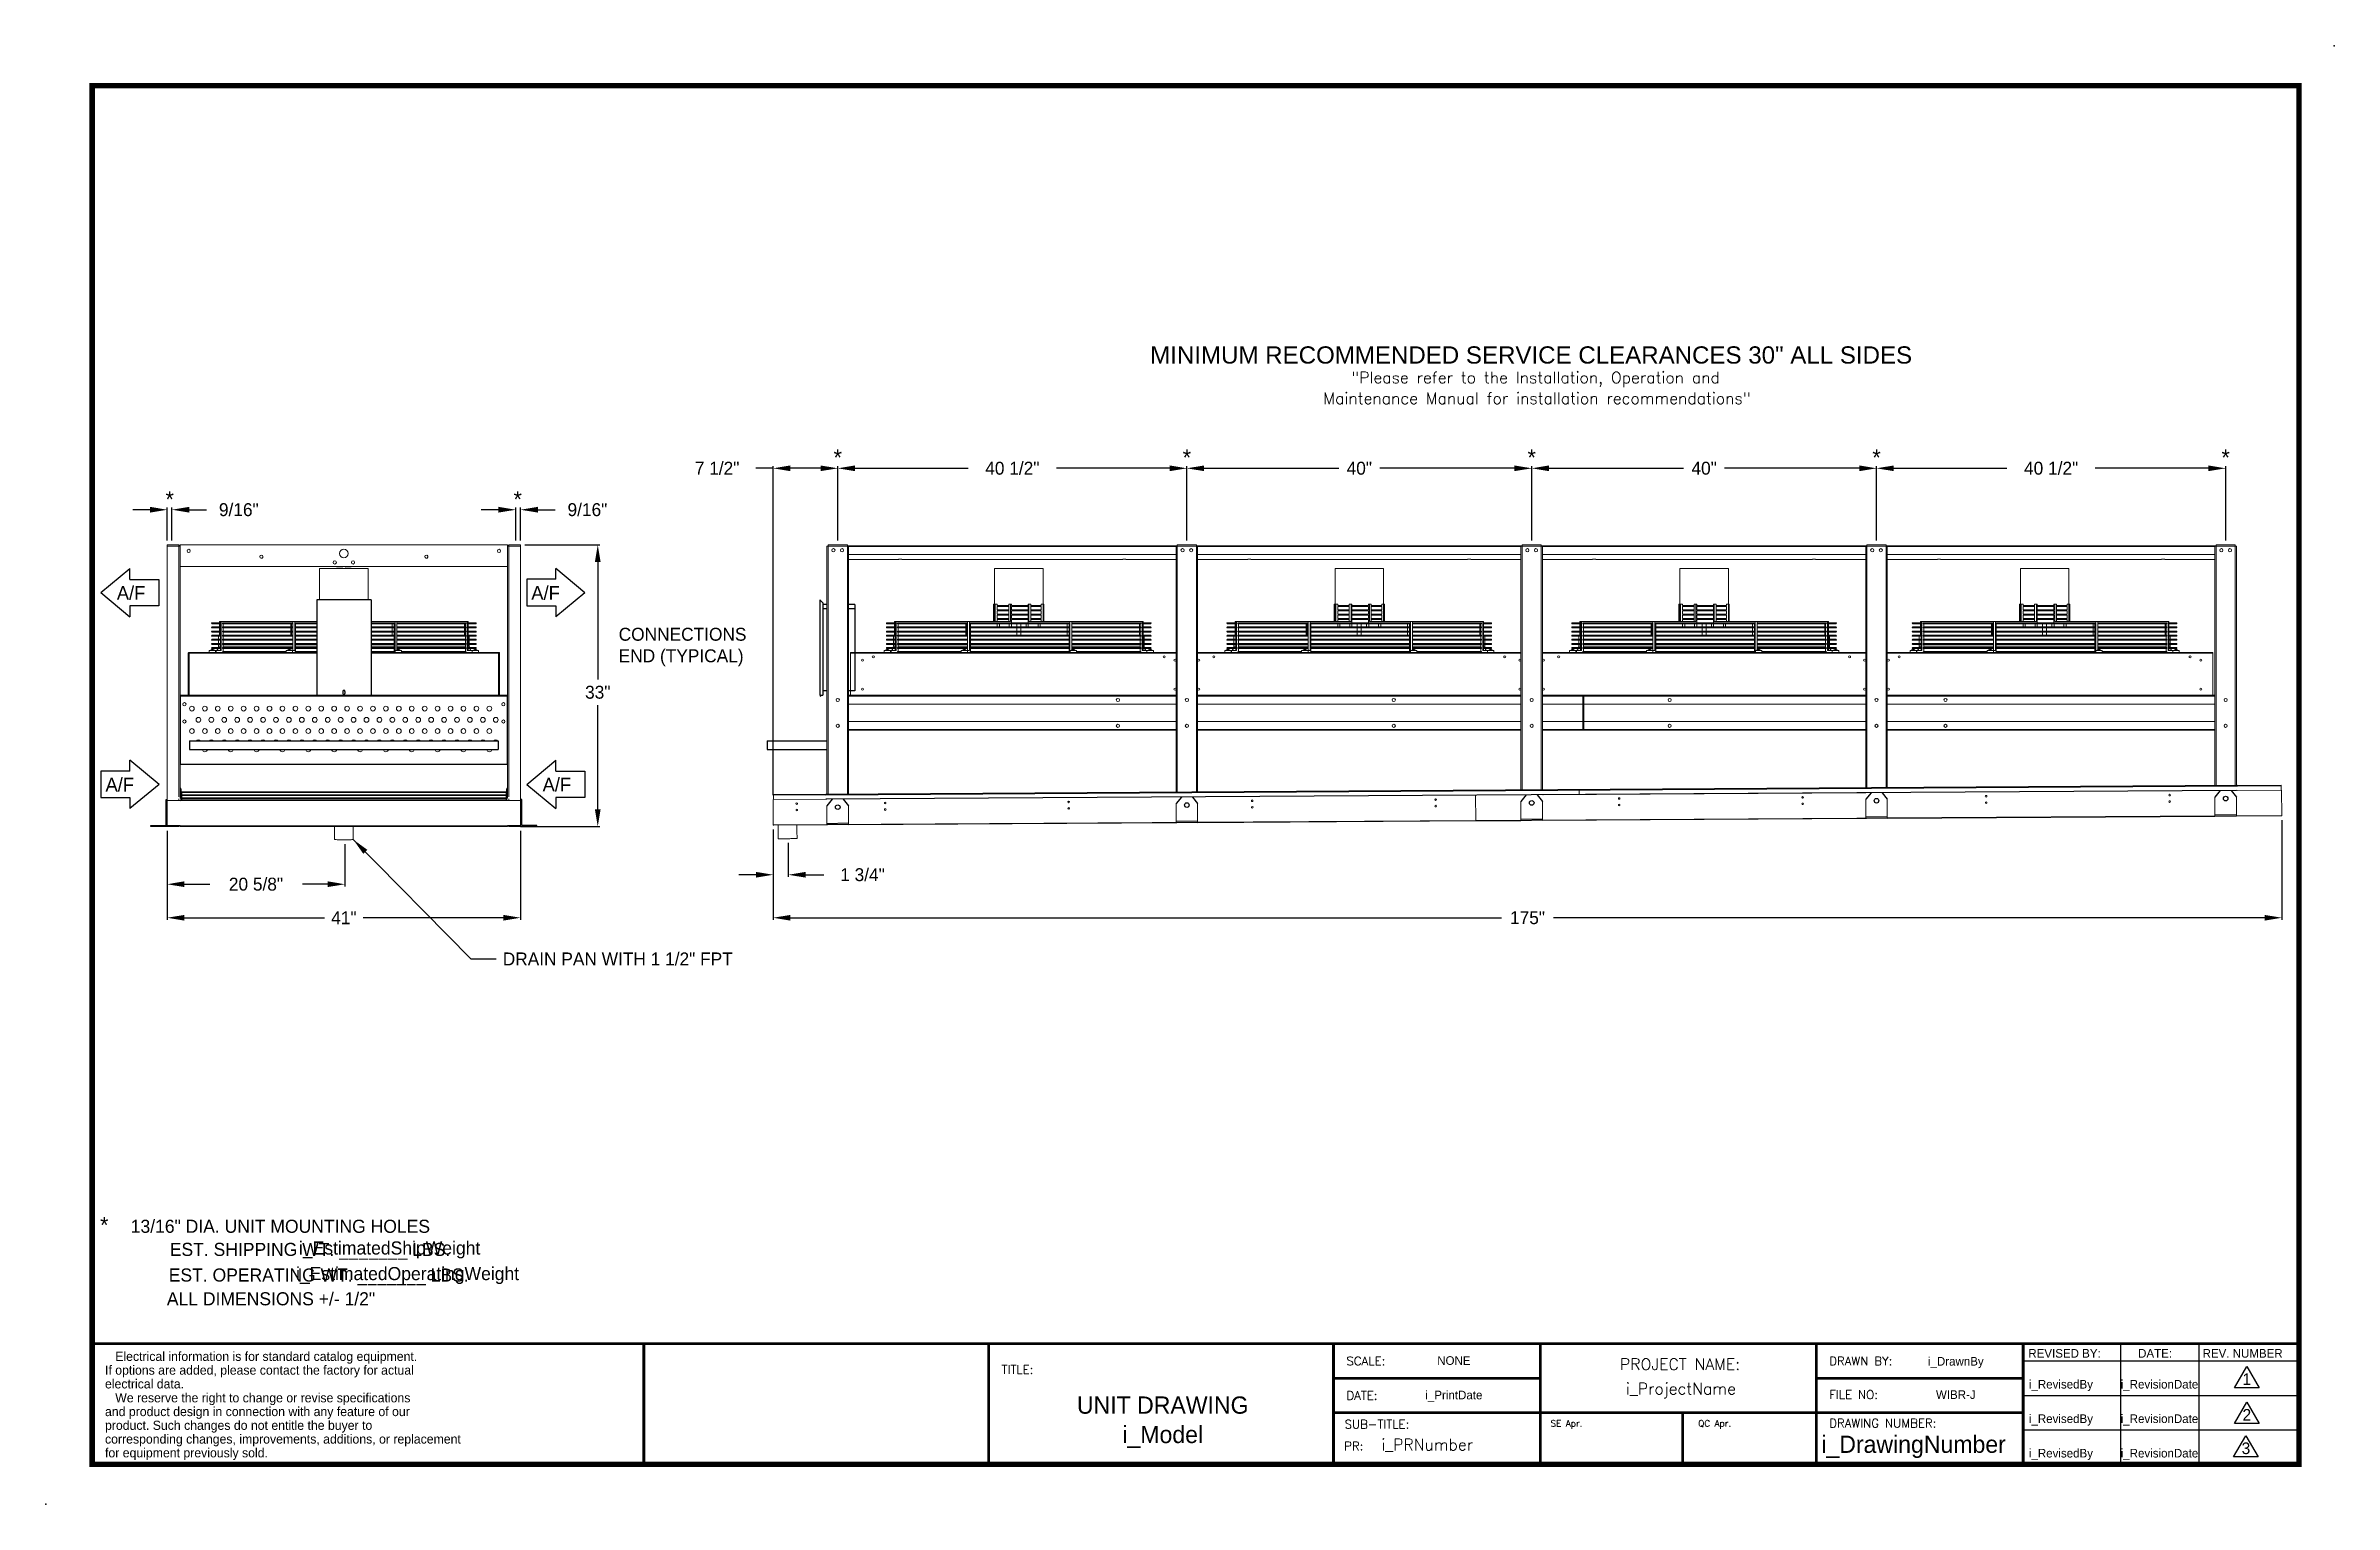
# Model space of a CAD drawing. Extents: x 6 to 271, y -23 to 146.
import ezdxf
from ezdxf.enums import TextEntityAlignment as Align

# ---------------------------------------------------------------- set-up
doc = ezdxf.new("R2010")
doc.units = 0
doc.header["$MEASUREMENT"] = 0
doc.layers.get('0').update_dxf_attribs({"linetype": 'CONTINUOUS'})
doc.layers.get('Defpoints').update_dxf_attribs({"linetype": 'CONTINUOUS'})
doc.styles.add('dimentions', font='ARIAL.TTF')
doc.styles.add('SIMPLEX', font='SIMPLEX')
doc.dimstyles.get("Standard").update_dxf_attribs({"dimtxt": 1.5, "dimasz": 2, "dimexe": 0.25, "dimexo": 0.5, "dimgap": 0.75, "dimtad": 0, "dimtih": 1, "dimtoh": 1, "dimdec": 4, "dimzin": 0, "dimdsep": 46, "dimlunit": 5, "dimtxsty": 'STANDARD', "dimcen": 0.125, "dimclrd": 1, "dimclre": 1, "dimclrt": 1, "dimadec": 0, "dimazin": 0, "dimtfac": 1, "dimtdec": 4, "dimtofl": 0, "dimtmove": 0, "dimatfit": 3, "dimfxl": 1, "dimfrac": 2, "dimtolj": 1, "dimtzin": 0, "dimarcsym": 0})

msp = doc.modelspace()

# ---------------------------------------------------------------- texts
at = {"color": 0, "lineweight": 30}
for s, height, style, p in [('MINIMUM RECOMMENDED SERVICE CLEARANCES 30" ALL SIDES', 1.99998, 'dimentions', (133.73764, 109.50276)), ('SE Apr.', 0.749993, 'SIMPLEX', (180.18161, -13.86548)), ('QC Apr.', 0.749993, 'SIMPLEX', (197.3109, -13.86548))]:
    msp.add_text(s, height=height, dxfattribs=dict(at, style=style)).set_placement(p)
at = {"color": 0, "style": 'SIMPLEX'}
for s, p in [('Maintenance Manual for installation recommendations"', (178.60814, 104.80815)), ('"Please refer to the Installation, Operation and', (178.44975, 107.21523)), ('PROJECT NAME:', (195.20741, -7.28234)), ('i_ProjectName', (195.30839, -10.12478))]:
    msp.add_text(s, height=1.3279867, dxfattribs=at).set_placement(p, align=Align.CENTER)
at = {"color": 0}
for s, height, p in [('*', 1.87063, (97.49835, 97.66828)), ('*', 1.87063, (137.99835, 97.66828)), ('*', 1.87063, (177.99835, 97.66828)), ('*', 1.87063, (217.99835, 97.66828)), ('*', 1.87063, (258.49835, 97.66828)), ('*', 1.87063, (20.00427, 92.82454)), ('*', 1.87063, (60.37309, 92.82454)), ('*', 1.87063, (12.41754, 8.59911)), ('EST. SHIPPING WT. _______ LBS.', 1.5199848, (36.27932, 5.94276)), ('i_EstimatedShipWeight', 1.5217292, (45.51786, 6.1088)), ('EST. OPERATING WT. _______ LBS.', 1.5199848, (37.2886, 2.96957)), ('i_EstimatedOperatingWeight', 1.5199848, (47.59767, 3.13561)), ('ALL DIMENSIONS +/- 1/2"', 1.5199848, (31.75397, 0.21106)), ('NONE', 0.99999, (168.9697, -6.69626)), ('i_DrawnBy', 0.99999, (227.19398, -6.78205)), ('1', 1.35154, (260.95552, -9.02329)), ('UNIT DRAWING', 1.99998, (135.19615, -12.36641)), ('i_PrintDate', 0.99999, (168.9697, -10.69622)), ('WIBR-J', 0.99999, (227.19398, -10.65101)), ('i_RevisedBy', 0.99999, (239.38829, -9.44688)), ('i_RevisionDate', 0.99999, (250.82045, -9.44688)), ('i_RevisedBy', 0.99999, (239.38829, -13.44684)), ('i_RevisionDate', 0.99999, (250.82045, -13.44684)), ('2', 1.35154, (260.95552, -13.17359)), ('i_Model', 1.99998, (135.19615, -15.77508)), ('i_DrawingNumber', 1.99998, (222.29665, -16.91083)), ('3', 1.35154, (260.85067, -17.05479)), ('i_RevisedBy', 0.99999, (239.38829, -17.4468)), ('i_RevisionDate', 0.99999, (250.82045, -17.4468))]:
    msp.add_text(s, height=height, dxfattribs=at).set_placement(p, align=Align.CENTER)
for s, height, p in [('A/F', 1.59375, (13.86795, 82.08865)), ('A/F', 1.59375, (63.25843, 59.84257)), ('13/16" DIA. UNIT MOUNTING HOLES', 1.5199848, (15.48474, 8.62543)), ('REVISED BY:', 0.99999, (235.6064, -5.86122)), ('DATE:', 0.99999, (248.34057, -5.86122)), ('REV. NUMBER', 0.99999, (255.81864, -5.86122))]:
    msp.add_text(s, height=height, dxfattribs=at).set_placement(p)
at = {"color": 0, "lineweight": 25}
for s, p in [('   Electrical information is for standard catalog equipment.', (12.49994, -6.24197)), ('If options are added, please contact the factory for actual', (12.49994, -7.83777)), ('electrical data.', (12.49994, -9.43357)), ('   We reserve the right to change or revise specifications', (12.49994, -11.0495)), ('and product design in connection with any feature of our', (12.49994, -12.6453)), ('product. Such changes do not entitle the buyer to', (12.49994, -14.2411)), ('corresponding changes, improvements, additions, or replacement ', (12.49994, -15.8369)), ('for equipment previously sold.', (12.49994, -17.4327))]:
    msp.add_text(s, height=1.0638666, dxfattribs=at).set_placement(p)
at = {"color": 0, "style": 'SIMPLEX'}
for s, height, p in [('TITLE:', 0.99999, (116.50733, -7.74909)), ('SCALE:', 0.99999, (156.50693, -6.7491)), ('DRAWN BY:', 0.99999, (212.50637, -6.7491)), ('DATE:', 0.99999, (156.50693, -10.74906)), ('FILE NO:', 0.99999, (212.50637, -10.65238)), ('SUB-TITLE:', 0.99999, (156.29024, -14.08915)), ('DRAWING NUMBER:', 0.99999, (212.50637, -13.96772)), ('i_PRNumber', 1.327987, (160.55975, -16.618))]:
    msp.add_text(s, height=height, dxfattribs=at).set_placement(p)
msp.add_text('PR:', height=0.99999, dxfattribs=at).set_placement((158.46593, -16.618), align=Align.RIGHT)
at = {"color": 0, "char_height": 1.5}
for s, insert, attachment_point in [('CONNECTIONS\\PEND (TYPICAL)', (72.08579, 78.83921), 1), ('33"', (69.6582, 71.35247), 5), ('DRAIN PAN WITH 1 1/2" FPT', (58.63757, 41.16077), 1)]:
    msp.add_mtext(s, dxfattribs=dict(at, insert=insert, attachment_point=attachment_point))

# ---------------------------------------------------------------- blocks, each defined once
blk = doc.blocks.new('099front')
at = {"color": 0, "ltscale": 7}
for p, q in [((59.35, 106.85), (53.04, 106.85)), ((53.04, 106.85), (53.04, 95.79)), ((59.35, 106.85), (59.35, 95.79)), ((53.04, 95.79), (59.35, 95.79)), ((56.07, 96.23), (56.07, 95.98)), ((56.32, 96.23), (56.32, 95.98))]:
    blk.add_line(p, q, dxfattribs=at)
for centre, start, end in [((56.2, 96.23), 0, 180), ((56.2, 95.98), 180, 0)]:
    blk.add_arc(centre, 0.125, start, end, dxfattribs=at)
blk = doc.blocks.new('*D25')
at = {"color": 7, "lineweight": -2}
for p, q in [((17.71, 92.54), (15.71, 92.54)), ((19.71, 88.97), (19.71, 92.79)), ((20.27, 88.97), (20.27, 92.79)), ((22.27, 92.54), (24.27, 92.54))]:
    blk.add_line(p, q, dxfattribs=at)
at = {"color": 7}
for points in [[(17.71, 92.88), (17.71, 92.21), (19.71, 92.54)], [(22.27, 92.88), (22.27, 92.21), (20.27, 92.54)]]:
    blk.add_solid(points, dxfattribs=at)
at = {"layer": 'Defpoints', "color": 0}
for p in [(19.71, 92.54), (19.71, 88.47), (20.27, 88.47)]:
    blk.add_point(p, dxfattribs=at)
at = {"color": 7, "insert": (28.02, 92.54), "char_height": 1.5, "attachment_point": 5}
blk.add_mtext('\\A1;9/16"', dxfattribs=at)
blk = doc.blocks.new('*D26')
at = {"color": 7, "lineweight": -2}
for p, q in [((58.14, 92.54), (56.14, 92.54)), ((60.14, 88.97), (60.14, 92.79)), ((60.71, 88.97), (60.71, 92.79)), ((62.71, 92.54), (64.71, 92.54))]:
    blk.add_line(p, q, dxfattribs=at)
at = {"color": 7}
for points in [[(58.14, 92.88), (58.14, 92.21), (60.14, 92.54)], [(62.71, 92.88), (62.71, 92.21), (60.71, 92.54)]]:
    blk.add_solid(points, dxfattribs=at)
at = {"layer": 'Defpoints', "color": 0}
for p in [(60.14, 92.54), (60.14, 88.47), (60.71, 88.47)]:
    blk.add_point(p, dxfattribs=at)
at = {"color": 7, "insert": (68.46, 92.54), "char_height": 1.5, "attachment_point": 5}
blk.add_mtext('\\A1;9/16"', dxfattribs=at)
blk = doc.blocks.new('Air Flow Arror')
for p, q in [((-1.54, 6.74), (-4.35, 3.37)), ((-1.54, 6.74), (1.26, 3.37)), ((-3.09, 3.37), (-4.35, 3.37)), ((-3.09, 3.37), (-3.09, 0)), ((0, 0), (0, 3.37)), ((0, 3.37), (1.26, 3.37)), ((-3.09, 0), (0, 0))]:
    blk.add_line(p, q)
blk.add_text('A/F', height=1.594, rotation=90).set_placement((-0.71, 0.53))
blk = doc.blocks.new('*D27')
at = {"color": 7, "lineweight": -2}
for p, q in [((19.71, 55.28), (19.71, 44.94)), ((60.71, 55.28), (60.71, 44.94)), ((21.71, 45.19), (37.96, 45.19)), ((58.71, 45.19), (42.46, 45.19))]:
    blk.add_line(p, q, dxfattribs=at)
at = {"color": 7}
for points in [[(21.71, 45.52), (21.71, 44.86), (19.71, 45.19)], [(58.71, 45.52), (58.71, 44.86), (60.71, 45.19)]]:
    blk.add_solid(points, dxfattribs=at)
at = {"layer": 'Defpoints', "color": 0}
for p in [(19.71, 55.78), (60.71, 55.78), (60.71, 45.19)]:
    blk.add_point(p, dxfattribs=at)
at = {"color": 7, "insert": (40.21, 45.19), "char_height": 1.5, "attachment_point": 5}
blk.add_mtext('\\A1;41"', dxfattribs=at)
blk = doc.blocks.new('*D28')
at = {"color": 7, "lineweight": -2}
for p, q in [((19.71, 55.28), (19.71, 48.83)), ((40.32, 53.74), (40.32, 48.83)), ((21.71, 49.08), (24.64, 49.08)), ((38.32, 49.08), (35.39, 49.08))]:
    blk.add_line(p, q, dxfattribs=at)
at = {"color": 7}
for points in [[(21.71, 49.42), (21.71, 48.75), (19.71, 49.08)], [(38.32, 49.42), (38.32, 48.75), (40.32, 49.08)]]:
    blk.add_solid(points, dxfattribs=at)
at = {"layer": 'Defpoints', "color": 0}
for p in [(19.71, 55.78), (40.32, 54.24), (40.32, 49.08)]:
    blk.add_point(p, dxfattribs=at)
at = {"color": 7, "insert": (30.01, 49.08), "char_height": 1.5, "attachment_point": 5}
blk.add_mtext('\\A1;20 5/8"', dxfattribs=at)
blk = doc.blocks.new('*D29')
at = {"color": 7, "lineweight": -2}
for p, q in [((97.5, 88.97), (97.5, 97.6)), ((99.5, 97.35), (112.62, 97.35)), ((136, 97.35), (122.87, 97.35)), ((138, 88.97), (138, 97.6))]:
    blk.add_line(p, q, dxfattribs=at)
at = {"color": 7}
for points in [[(99.5, 97.68), (99.5, 97.02), (97.5, 97.35)], [(136, 97.68), (136, 97.02), (138, 97.35)]]:
    blk.add_solid(points, dxfattribs=at)
at = {"layer": 'Defpoints', "color": 0}
for p in [(138, 97.35), (97.5, 88.47), (138, 88.47)]:
    blk.add_point(p, dxfattribs=at)
at = {"color": 7, "insert": (117.75, 97.35), "char_height": 1.5, "attachment_point": 5}
blk.add_mtext('\\A1;40 1/2"', dxfattribs=at)
blk = doc.blocks.new('*D30')
at = {"color": 7, "lineweight": -2}
for p, q in [((138, 88.97), (138, 97.6)), ((140, 97.35), (155.62, 97.35)), ((176, 97.35), (160.37, 97.35)), ((178, 88.97), (178, 97.6))]:
    blk.add_line(p, q, dxfattribs=at)
at = {"color": 7}
for points in [[(140, 97.68), (140, 97.02), (138, 97.35)], [(176, 97.68), (176, 97.02), (178, 97.35)]]:
    blk.add_solid(points, dxfattribs=at)
at = {"layer": 'Defpoints', "color": 0}
for p in [(178, 97.35), (138, 88.47), (178, 88.47)]:
    blk.add_point(p, dxfattribs=at)
at = {"color": 7, "insert": (158, 97.35), "char_height": 1.5, "attachment_point": 5}
blk.add_mtext('\\A1;40"', dxfattribs=at)
blk = doc.blocks.new('*D31')
at = {"color": 7, "lineweight": -2}
for p, q in [((178, 88.97), (178, 97.6)), ((180, 97.35), (195.62, 97.35)), ((216, 97.35), (200.37, 97.35)), ((218, 88.97), (218, 97.6))]:
    blk.add_line(p, q, dxfattribs=at)
at = {"color": 7}
for points in [[(180, 97.68), (180, 97.02), (178, 97.35)], [(216, 97.68), (216, 97.02), (218, 97.35)]]:
    blk.add_solid(points, dxfattribs=at)
at = {"layer": 'Defpoints', "color": 0}
for p in [(218, 97.35), (178, 88.47), (218, 88.47)]:
    blk.add_point(p, dxfattribs=at)
at = {"color": 7, "insert": (198, 97.35), "char_height": 1.5, "attachment_point": 5}
blk.add_mtext('\\A1;40"', dxfattribs=at)
blk = doc.blocks.new('*D32')
at = {"color": 7, "lineweight": -2}
for p, q in [((218, 88.97), (218, 97.6)), ((220, 97.35), (233.12, 97.35)), ((256.5, 97.35), (243.37, 97.35)), ((258.5, 88.97), (258.5, 97.6))]:
    blk.add_line(p, q, dxfattribs=at)
at = {"color": 7}
for points in [[(220, 97.68), (220, 97.02), (218, 97.35)], [(256.5, 97.68), (256.5, 97.02), (258.5, 97.35)]]:
    blk.add_solid(points, dxfattribs=at)
at = {"layer": 'Defpoints', "color": 0}
for p in [(258.5, 97.35), (218, 88.47), (258.5, 88.47)]:
    blk.add_point(p, dxfattribs=at)
at = {"color": 7, "insert": (238.25, 97.35), "char_height": 1.5, "attachment_point": 5}
blk.add_mtext('\\A1;40 1/2"', dxfattribs=at)
blk = doc.blocks.new('*D33')
at = {"color": 7, "lineweight": -2}
for p, q in [((90, 97.35), (88, 97.35)), ((90, 59.42), (90, 97.6)), ((95.5, 97.35), (92, 97.35)), ((97.5, 88.97), (97.5, 97.6))]:
    blk.add_line(p, q, dxfattribs=at)
at = {"color": 7}
for points in [[(92, 97.68), (92, 97.02), (90, 97.35)], [(95.5, 97.68), (95.5, 97.02), (97.5, 97.35)]]:
    blk.add_solid(points, dxfattribs=at)
at = {"layer": 'Defpoints', "color": 0}
for p in [(97.5, 97.35), (97.5, 88.47), (90, 58.92)]:
    blk.add_point(p, dxfattribs=at)
at = {"color": 7, "insert": (83.5, 97.35), "char_height": 1.5, "attachment_point": 5}
blk.add_mtext('\\A1;7 1/2"', dxfattribs=at)
blk = doc.blocks.new('*D34')
at = {"color": 7, "lineweight": -2}
for p, q in [((265.01, 56.51), (265.01, 44.94)), ((90.01, 55.42), (90.01, 44.94)), ((92.01, 45.19), (174.51, 45.19)), ((263.01, 45.19), (180.51, 45.19))]:
    blk.add_line(p, q, dxfattribs=at)
at = {"color": 7}
for points in [[(92.01, 45.52), (92.01, 44.86), (90.01, 45.19)], [(263.01, 45.52), (263.01, 44.86), (265.01, 45.19)]]:
    blk.add_solid(points, dxfattribs=at)
at = {"layer": 'Defpoints', "color": 0}
for p in [(90.01, 55.92), (265.01, 57.01), (265.01, 45.19)]:
    blk.add_point(p, dxfattribs=at)
at = {"color": 7, "insert": (177.51, 45.19), "char_height": 1.5, "attachment_point": 5}
blk.add_mtext('\\A1;175"', dxfattribs=at)
blk = doc.blocks.new('*D35')
at = {"color": 7, "lineweight": -2}
for p, q in [((90.01, 55.42), (90.01, 49.93)), ((91.76, 53.87), (91.76, 49.93)), ((88.01, 50.18), (86.01, 50.18)), ((93.76, 50.18), (95.87, 50.18))]:
    blk.add_line(p, q, dxfattribs=at)
at = {"color": 7}
for points in [[(88.01, 50.51), (88.01, 49.85), (90.01, 50.18)], [(93.76, 50.51), (93.76, 49.85), (91.76, 50.18)]]:
    blk.add_solid(points, dxfattribs=at)
at = {"layer": 'Defpoints', "color": 0}
for p in [(90.01, 55.92), (91.76, 54.37), (90.01, 50.18)]:
    blk.add_point(p, dxfattribs=at)
at = {"color": 7, "insert": (100.37, 50.18), "char_height": 1.5, "attachment_point": 5}
blk.add_mtext('\\A1;1 3/4"', dxfattribs=at)

# ---------------------------------------------------------------- dimensions: what is measured, and where the dimension line sits
at = {"color": 0}
for base, p1, p2, picture, middle in [((97.495161, 97.350975), (89.995305, 58.91871), (97.495161, 88.465304), '*D33', (83.495305, 97.350975)), ((137.99516, 97.35098), (97.49516, 88.4653), (137.99516, 88.4653), '*D29', (117.74516, 97.35098)), ((19.70728, 92.54408), (20.26978, 88.46541), (19.70728, 88.46541), '*D25', (28.01978, 92.54408)), ((60.14478, 92.54408), (60.70728, 88.46541), (60.14478, 88.46541), '*D26', (68.45728, 92.54408)), ((60.70728, 45.18939), (19.70728, 55.7778), (60.70728, 55.7778), '*D27', (40.20728, 45.18939)), ((90.01394, 50.17908), (91.75716, 54.36707), (90.01394, 55.91877), '*D35', (100.37499, 50.17908))]:
    dim = msp.add_linear_dim(base=base, p1=p1, p2=p2, dimstyle='Standard', override={"dimpost": '"', "dimclrd": 7, "dimclre": 7, "dimclrt": 7}, dxfattribs=at)
    dim.commit()
    dim.dimension.update_dxf_attribs({"geometry": picture, "text_midpoint": middle, "dimtype": 160})
for base, p1, p2, picture, middle in [((177.99516, 97.35098), (137.99516, 88.4653), (177.99516, 88.4653), '*D30', (157.99516, 97.35098)), ((217.99516, 97.35098), (177.99516, 88.4653), (217.99516, 88.4653), '*D31', (197.99516, 97.35098)), ((258.49516, 97.35098), (217.99516, 88.4653), (258.49516, 88.4653), '*D32', (238.24516, 97.35098)), ((40.31582, 49.08436), (19.70728, 55.7778), (40.31582, 54.24269), '*D28', (30.01155, 49.08436)), ((265.01057, 45.18939), (90.01394, 55.91877), (265.01057, 57.00572), '*D34', (177.51225, 45.18939))]:
    dim = msp.add_linear_dim(base=base, p1=p1, p2=p2, dimstyle='Standard', override={"dimpost": '"', "dimclrd": 7, "dimclre": 7, "dimclrt": 7}, dxfattribs=at)
    dim.commit()
    dim.dimension.update_dxf_attribs({"geometry": picture, "text_midpoint": middle})

# ---------------------------------------------------------------- linework, layer by layer
at = {"color": 0, "linetype": 'Continuous', "lineweight": 15}
for p, q in [((19.70728, 88.4653), (19.70728, 88.3308)), ((21.07178, 88.4653), (19.70728, 88.4653)), ((21.07178, 88.3308), (19.70728, 88.3308)), ((19.70728, 88.3298), (19.70728, 55.9133)), ((21.07178, 88.3298), (19.70728, 88.3298)), ((21.07178, 88.3308), (21.07178, 88.4653)), ((21.07178, 88.3298), (21.20728, 88.3298)), ((21.07178, 88.3298), (21.07178, 59.21992)), ((59.20728, 88.4653), (21.20728, 88.4653)), ((21.20728, 88.4653), (21.20728, 88.3298)), ((21.20728, 59.08445), (21.20728, 88.3298)), ((59.20728, 88.3298), (59.20728, 88.4653)), ((59.20728, 59.08445), (59.20728, 88.3298)), ((59.20728, 88.3298), (59.34278, 88.3298)), ((59.34278, 88.4653), (59.34278, 88.3308)), ((59.34278, 88.4653), (60.70728, 88.4653)), ((59.34278, 88.3308), (60.70728, 88.3308)), ((59.34278, 88.3298), (60.70728, 88.3298)), ((59.34278, 59.21992), (59.34278, 88.3298)), ((60.70728, 88.4653), (60.70728, 88.3308)), ((60.70728, 88.3298), (60.70728, 55.9133)), ((96.24517, 88.3298), (96.37967, 88.3298)), ((96.24517, 88.3298), (96.24517, 59.51417)), ((96.37967, 88.3298), (96.37967, 59.51501)), ((96.38066, 88.3298), (96.37967, 88.3298)), ((96.38066, 88.4653), (96.38066, 88.3308)), ((96.38066, 88.4653), (98.60966, 88.4653)), ((96.38066, 88.3308), (98.60966, 88.3308)), ((96.38066, 88.3298), (96.38066, 88.3308)), ((96.38066, 88.3298), (98.60966, 88.3298)), ((96.38066, 59.51501), (96.38066, 88.3298)), ((98.60966, 88.4653), (98.60966, 88.3308)), ((98.60966, 88.3298), (98.60966, 88.3308)), ((98.60966, 59.52886), (98.60966, 88.3298)), ((98.61066, 88.3298), (98.60966, 88.3298)), ((98.61066, 88.3298), (98.61066, 59.52887)), ((98.74516, 88.3298), (98.61066, 88.3298)), ((98.74516, 88.3298), (98.74516, 59.5297)), ((98.74516, 88.2768), (136.74516, 88.2768)), ((136.74516, 88.3298), (136.74516, 59.76573)), ((136.74516, 88.3298), (136.87966, 88.3298)), ((136.87966, 88.3298), (136.87966, 59.76657)), ((136.88066, 88.3298), (136.87966, 88.3298)), ((136.88066, 88.4653), (136.88066, 88.3308)), ((136.88066, 88.4653), (139.10966, 88.4653)), ((136.88066, 88.3308), (139.10966, 88.3308)), ((136.88066, 88.3298), (136.88066, 88.3308)), ((136.88066, 88.3298), (139.10966, 88.3298)), ((136.88066, 59.76657), (136.88066, 88.3298)), ((139.10966, 88.4653), (139.10966, 88.3308)), ((139.10966, 88.3298), (139.10966, 88.3308)), ((139.11066, 88.3298), (139.10966, 88.3298)), ((139.10966, 59.78042), (139.10966, 88.3298)), ((139.24516, 88.3298), (139.11066, 88.3298)), ((139.11066, 88.3298), (139.11066, 59.78042)), ((139.24516, 88.3298), (139.24516, 59.78126)), ((139.24516, 88.2768), (176.74516, 88.2768)), ((176.74516, 88.3298), (176.74516, 60.01418)), ((176.74516, 88.3298), (176.87966, 88.3298)), ((176.87966, 88.3298), (176.87966, 60.01502)), ((176.88066, 88.3298), (176.87966, 88.3298)), ((176.88066, 88.4653), (176.88066, 88.3308)), ((176.88066, 88.4653), (179.10966, 88.4653)), ((176.88066, 88.3308), (179.10966, 88.3308)), ((176.88066, 88.3298), (176.88066, 88.3308)), ((176.88066, 88.3298), (179.10966, 88.3298)), ((176.88066, 60.01502), (176.88066, 88.3298)), ((179.10966, 88.4653), (179.10966, 88.3308)), ((179.10966, 88.3298), (179.10966, 88.3308)), ((179.11066, 88.3298), (179.10966, 88.3298)), ((179.10966, 60.02887), (179.10966, 88.3298)), ((179.24516, 88.3298), (179.11066, 88.3298)), ((179.11066, 88.3298), (179.11066, 60.02888)), ((179.24516, 88.3298), (179.24516, 60.02971)), ((179.24516, 88.2768), (216.74516, 88.2768)), ((216.74516, 88.3298), (216.74516, 60.26263)), ((216.74516, 88.3298), (216.87966, 88.3298)), ((216.87966, 88.3298), (216.87966, 60.26347)), ((216.88066, 88.3298), (216.87966, 88.3298)), ((216.88066, 88.4653), (216.88066, 88.3308)), ((216.88066, 88.4653), (219.10966, 88.4653)), ((216.88066, 88.3308), (219.10966, 88.3308)), ((216.88066, 88.3298), (216.88066, 88.3308)), ((216.88066, 88.3298), (219.10966, 88.3298)), ((216.88066, 60.26348), (216.88066, 88.3298)), ((219.10966, 88.4653), (219.10966, 88.3308)), ((219.10966, 88.3298), (219.10966, 88.3308)), ((219.11066, 88.3298), (219.10966, 88.3298)), ((219.10966, 60.27732), (219.10966, 88.3298)), ((219.24516, 88.3298), (219.11066, 88.3298)), ((219.11066, 88.3298), (219.11066, 60.27733)), ((219.24516, 88.3298), (219.24516, 60.27816)), ((219.24516, 88.2768), (257.24516, 88.2768)), ((257.24516, 88.3298), (257.24516, 60.51419)), ((257.24516, 88.3298), (257.37966, 88.3298)), ((257.37966, 88.3298), (257.37966, 60.51503)), ((257.38066, 88.3298), (257.37966, 88.3298)), ((257.38066, 88.4653), (257.38066, 88.3308)), ((257.38066, 88.4653), (259.60966, 88.4653)), ((257.38066, 88.3308), (259.60966, 88.3308)), ((257.38066, 88.3298), (257.38066, 88.3308)), ((257.38066, 88.3298), (259.60966, 88.3298)), ((257.38066, 60.51503), (257.38066, 88.3298)), ((259.60966, 88.4653), (259.60966, 88.3308)), ((259.60966, 88.3298), (259.60966, 88.3308)), ((259.61066, 88.3298), (259.60966, 88.3298)), ((259.60966, 60.52888), (259.60966, 88.3298)), ((259.74516, 88.3298), (259.61066, 88.3298)), ((259.61066, 88.3298), (259.61066, 60.52888)), ((259.74516, 88.3298), (259.74516, 60.52972)), ((21.20728, 85.9653), (59.20728, 85.9653)), ((43.01978, 85.7088), (37.39478, 85.7088)), ((40.00388, 85.85846), (38.65053, 85.9653)), ((40.01232, 85.9653), (40.00388, 85.85846)), ((40.41067, 85.85846), (40.40223, 85.9653)), ((41.76402, 85.9653), (40.41067, 85.85846)), ((98.74516, 87.34551), (136.74516, 87.34551)), ((98.74516, 86.78321), (104.55766, 86.78321)), ((104.93266, 86.78321), (130.55766, 86.78321)), ((119.57146, 85.7088), (115.68266, 85.7088)), ((121.30766, 85.7088), (119.57146, 85.7088)), ((130.93267, 86.78321), (136.74516, 86.78321)), ((139.24516, 87.34551), (176.74516, 87.34551)), ((139.24516, 86.78321), (145.05766, 86.78321)), ((145.43266, 86.78321), (170.55766, 86.78321)), ((159.07146, 85.7088), (155.18266, 85.7088)), ((160.80767, 85.7088), (159.07146, 85.7088)), ((170.93266, 86.78321), (176.74516, 86.78321)), ((179.24516, 87.34551), (216.74516, 87.34551)), ((179.24516, 86.78321), (185.05766, 86.78321)), ((185.43266, 86.78321), (210.55766, 86.78321)), ((199.07146, 85.7088), (195.18266, 85.7088)), ((200.80766, 85.7088), (199.07146, 85.7088)), ((210.93266, 86.78321), (216.74516, 86.78321)), ((219.24516, 87.34551), (257.24516, 87.34551)), ((219.24516, 86.78321), (225.05766, 86.78321)), ((225.43266, 86.78321), (251.05766, 86.78321)), ((238.57146, 85.7088), (234.68266, 85.7088)), ((240.30766, 85.7088), (238.57146, 85.7088)), ((251.43266, 86.78321), (257.24516, 86.78321)), ((115.57795, 81.5728), (115.57795, 79.5778)), ((115.67133, 81.5728), (115.57795, 81.5728)), ((115.7647, 81.5728), (115.67133, 81.5728)), ((115.67133, 81.5728), (115.67133, 79.5778)), ((115.7647, 81.5728), (115.7647, 79.5778)), ((115.99013, 81.5728), (115.7647, 81.5728)), ((115.99013, 81.42198), (115.99013, 81.5728)), ((117.32549, 81.42292), (115.99013, 81.42292)), ((115.99013, 80.92198), (115.99013, 81.30386)), ((115.99013, 81.30292), (117.32549, 81.30292)), ((117.32549, 80.92292), (115.99013, 80.92292)), ((115.99013, 80.42198), (115.99013, 80.80386)), ((115.99013, 80.80292), (117.32549, 80.80292)), ((117.32549, 80.42292), (115.99013, 80.42292)), ((115.99013, 79.92198), (115.99013, 80.30386)), ((115.99013, 80.30292), (117.32549, 80.30292)), ((117.32549, 79.92292), (115.99013, 79.92292)), ((115.99013, 79.5778), (115.99013, 79.80386)), ((115.99013, 79.80292), (117.32549, 79.80292)), ((117.55092, 81.5728), (117.32549, 81.5728)), ((117.32549, 81.5728), (117.32549, 79.5778)), ((117.55092, 81.5728), (117.55092, 79.5778)), ((117.6443, 81.5728), (117.55092, 81.5728)), ((117.6443, 81.42198), (117.6443, 81.5728)), ((119.57146, 81.42292), (117.6443, 81.42292)), ((117.6443, 80.92198), (117.6443, 81.30386)), ((117.6443, 81.30292), (119.57146, 81.30292)), ((119.57146, 80.92292), (117.6443, 80.92292)), ((117.6443, 80.42198), (117.6443, 80.80386)), ((117.6443, 80.80292), (119.57146, 80.80292)), ((119.57146, 80.42292), (117.6443, 80.42292)), ((117.6443, 79.92198), (117.6443, 80.30386)), ((117.6443, 80.30292), (119.57146, 80.30292)), ((119.57146, 79.92292), (117.6443, 79.92292)), ((117.6443, 79.42292), (117.6443, 79.80386)), ((117.6443, 79.80292), (119.57146, 79.80292)), ((119.57146, 81.42292), (119.57146, 81.5728)), ((119.57146, 81.5728), (119.66484, 81.5728)), ((119.57146, 80.92292), (119.57146, 81.30292)), ((119.57146, 80.42292), (119.57146, 80.80292)), ((119.57146, 79.92292), (119.57146, 80.30292)), ((119.57146, 79.42292), (119.57146, 79.80292)), ((119.66484, 81.5728), (119.66484, 79.5778)), ((119.89026, 81.5728), (119.66484, 81.5728)), ((119.89026, 81.5728), (119.89026, 79.5778)), ((121.09357, 81.42292), (119.89026, 81.42292)), ((119.89026, 81.30292), (121.09357, 81.30292)), ((121.09357, 80.92292), (119.89026, 80.92292)), ((119.89026, 80.80292), (121.09357, 80.80292)), ((121.09357, 80.42292), (119.89026, 80.42292)), ((119.89026, 80.30292), (121.09357, 80.30292)), ((121.09357, 79.92292), (119.89026, 79.92292)), ((119.89026, 79.80292), (121.09357, 79.80292)), ((121.09357, 81.42292), (121.09357, 81.5728)), ((121.09357, 81.5728), (121.319, 81.5728)), ((121.09357, 80.92292), (121.09357, 81.30292)), ((121.09357, 80.42292), (121.09357, 80.80292)), ((121.09357, 79.92292), (121.09357, 80.30292)), ((121.09357, 79.5778), (121.09357, 79.80292)), ((121.319, 81.5728), (121.319, 79.5778)), ((121.41238, 81.5728), (121.319, 81.5728)), ((121.41238, 81.5728), (121.41238, 79.5778)), ((155.07795, 81.5728), (155.07795, 79.5778)), ((155.17132, 81.5728), (155.07795, 81.5728)), ((155.2647, 81.5728), (155.17132, 81.5728)), ((155.17132, 81.5728), (155.17132, 79.5778)), ((155.2647, 81.5728), (155.2647, 79.5778)), ((155.49013, 81.5728), (155.2647, 81.5728)), ((155.49013, 81.42198), (155.49013, 81.5728)), ((156.82549, 81.42292), (155.49013, 81.42292)), ((155.49013, 80.92198), (155.49013, 81.30386)), ((155.49013, 81.30292), (156.82549, 81.30292)), ((156.82549, 80.92292), (155.49013, 80.92292)), ((155.49013, 80.42198), (155.49013, 80.80386)), ((155.49013, 80.80292), (156.82549, 80.80292)), ((156.82549, 80.42292), (155.49013, 80.42292)), ((155.49013, 79.92198), (155.49013, 80.30386)), ((155.49013, 80.30292), (156.82549, 80.30292)), ((156.82549, 79.92292), (155.49013, 79.92292)), ((155.49013, 79.5778), (155.49013, 79.80386)), ((155.49013, 79.80292), (156.82549, 79.80292)), ((157.05092, 81.5728), (156.82549, 81.5728)), ((156.82549, 81.5728), (156.82549, 79.5778)), ((157.05092, 81.5728), (157.05092, 79.5778)), ((157.14429, 81.5728), (157.05092, 81.5728)), ((157.14429, 81.42198), (157.14429, 81.5728)), ((159.07146, 81.42292), (157.14429, 81.42292)), ((157.14429, 80.92198), (157.14429, 81.30386)), ((157.14429, 81.30292), (159.07146, 81.30292)), ((159.07146, 80.92292), (157.14429, 80.92292)), ((157.14429, 80.42198), (157.14429, 80.80386)), ((157.14429, 80.80292), (159.07146, 80.80292)), ((159.07146, 80.42292), (157.14429, 80.42292)), ((157.14429, 79.92198), (157.14429, 80.30386)), ((157.14429, 80.30292), (159.07146, 80.30292)), ((159.07146, 79.92292), (157.14429, 79.92292)), ((157.14429, 79.42292), (157.14429, 79.80386)), ((157.14429, 79.80292), (159.07146, 79.80292)), ((159.07146, 81.42292), (159.07146, 81.5728)), ((159.07146, 81.5728), (159.16483, 81.5728)), ((159.07146, 80.92292), (159.07146, 81.30292)), ((159.07146, 80.42292), (159.07146, 80.80292)), ((159.07146, 79.92292), (159.07146, 80.30292)), ((159.07146, 79.42292), (159.07146, 79.80292)), ((159.16483, 81.5728), (159.16483, 79.5778)), ((159.39026, 81.5728), (159.16483, 81.5728)), ((159.39026, 81.5728), (159.39026, 79.5778)), ((160.59357, 81.42292), (159.39026, 81.42292)), ((159.39026, 81.30292), (160.59357, 81.30292)), ((160.59357, 80.92292), (159.39026, 80.92292)), ((159.39026, 80.80292), (160.59357, 80.80292)), ((160.59357, 80.42292), (159.39026, 80.42292)), ((159.39026, 80.30292), (160.59357, 80.30292)), ((160.59357, 79.92292), (159.39026, 79.92292)), ((159.39026, 79.80292), (160.59357, 79.80292)), ((160.59357, 81.42292), (160.59357, 81.5728)), ((160.59357, 81.5728), (160.819, 81.5728)), ((160.59357, 80.92292), (160.59357, 81.30292)), ((160.59357, 80.42292), (160.59357, 80.80292)), ((160.59357, 79.92292), (160.59357, 80.30292)), ((160.59357, 79.5778), (160.59357, 79.80292)), ((160.819, 81.5728), (160.819, 79.5778)), ((160.91238, 81.5728), (160.819, 81.5728)), ((160.91238, 81.5728), (160.91238, 79.5778)), ((195.07795, 81.5728), (195.07795, 79.5778)), ((195.17132, 81.5728), (195.07795, 81.5728)), ((195.2647, 81.5728), (195.17132, 81.5728)), ((195.17132, 81.5728), (195.17132, 79.5778)), ((195.2647, 81.5728), (195.2647, 79.5778)), ((195.49013, 81.5728), (195.2647, 81.5728)), ((195.49013, 81.42198), (195.49013, 81.5728)), ((196.82549, 81.42292), (195.49013, 81.42292)), ((195.49013, 80.92198), (195.49013, 81.30386)), ((195.49013, 81.30292), (196.82549, 81.30292)), ((196.82549, 80.92292), (195.49013, 80.92292)), ((195.49013, 80.42198), (195.49013, 80.80386)), ((195.49013, 80.80292), (196.82549, 80.80292)), ((196.82549, 80.42292), (195.49013, 80.42292)), ((195.49013, 79.92198), (195.49013, 80.30386)), ((195.49013, 80.30292), (196.82549, 80.30292)), ((196.82549, 79.92292), (195.49013, 79.92292)), ((195.49013, 79.5778), (195.49013, 79.80386)), ((195.49013, 79.80292), (196.82549, 79.80292)), ((197.05092, 81.5728), (196.82549, 81.5728)), ((196.82549, 81.5728), (196.82549, 79.5778)), ((197.05092, 81.5728), (197.05092, 79.5778)), ((197.14429, 81.5728), (197.05092, 81.5728)), ((197.14429, 81.42198), (197.14429, 81.5728)), ((199.07146, 81.42292), (197.14429, 81.42292)), ((197.14429, 80.92198), (197.14429, 81.30386)), ((197.14429, 81.30292), (199.07146, 81.30292)), ((199.07146, 80.92292), (197.14429, 80.92292)), ((197.14429, 80.42198), (197.14429, 80.80386)), ((197.14429, 80.80292), (199.07146, 80.80292)), ((199.07146, 80.42292), (197.14429, 80.42292)), ((197.14429, 79.92198), (197.14429, 80.30386)), ((197.14429, 80.30292), (199.07146, 80.30292)), ((199.07146, 79.92292), (197.14429, 79.92292)), ((197.14429, 79.42292), (197.14429, 79.80386)), ((197.14429, 79.80292), (199.07146, 79.80292)), ((199.07146, 81.42292), (199.07146, 81.5728)), ((199.07146, 81.5728), (199.16483, 81.5728)), ((199.07146, 80.92292), (199.07146, 81.30292)), ((199.07146, 80.42292), (199.07146, 80.80292)), ((199.07146, 79.92292), (199.07146, 80.30292)), ((199.07146, 79.42292), (199.07146, 79.80292)), ((199.16483, 81.5728), (199.16483, 79.5778)), ((199.39026, 81.5728), (199.16483, 81.5728)), ((199.39026, 81.5728), (199.39026, 79.5778)), ((200.59357, 81.42292), (199.39026, 81.42292)), ((199.39026, 81.30292), (200.59357, 81.30292)), ((200.59357, 80.92292), (199.39026, 80.92292)), ((199.39026, 80.80292), (200.59357, 80.80292)), ((200.59357, 80.42292), (199.39026, 80.42292)), ((199.39026, 80.30292), (200.59357, 80.30292)), ((200.59357, 79.92292), (199.39026, 79.92292)), ((199.39026, 79.80292), (200.59357, 79.80292)), ((200.59357, 81.42292), (200.59357, 81.5728)), ((200.59357, 81.5728), (200.819, 81.5728)), ((200.59357, 80.92292), (200.59357, 81.30292)), ((200.59357, 80.42292), (200.59357, 80.80292)), ((200.59357, 79.92292), (200.59357, 80.30292)), ((200.59357, 79.5778), (200.59357, 79.80292)), ((200.819, 81.5728), (200.819, 79.5778)), ((200.91238, 81.5728), (200.819, 81.5728)), ((200.91238, 81.5728), (200.91238, 79.5778)), ((234.57795, 81.5728), (234.57795, 79.5778)), ((234.67132, 81.5728), (234.57795, 81.5728)), ((234.7647, 81.5728), (234.67132, 81.5728)), ((234.67132, 81.5728), (234.67132, 79.5778)), ((234.7647, 81.5728), (234.7647, 79.5778)), ((234.99013, 81.5728), (234.7647, 81.5728)), ((234.99013, 81.42198), (234.99013, 81.5728)), ((236.32549, 81.42292), (234.99013, 81.42292)), ((234.99013, 80.92198), (234.99013, 81.30386)), ((234.99013, 81.30292), (236.32549, 81.30292)), ((236.32549, 80.92292), (234.99013, 80.92292)), ((234.99013, 80.42198), (234.99013, 80.80386)), ((234.99013, 80.80292), (236.32549, 80.80292)), ((236.32549, 80.42292), (234.99013, 80.42292)), ((234.99013, 79.92198), (234.99013, 80.30386)), ((234.99013, 80.30292), (236.32549, 80.30292)), ((236.32549, 79.92292), (234.99013, 79.92292)), ((234.99013, 79.5778), (234.99013, 79.80386)), ((234.99013, 79.80292), (236.32549, 79.80292)), ((236.55092, 81.5728), (236.32549, 81.5728)), ((236.32549, 81.5728), (236.32549, 79.5778)), ((236.55092, 81.5728), (236.55092, 79.5778)), ((236.64429, 81.5728), (236.55092, 81.5728)), ((236.64429, 81.42198), (236.64429, 81.5728)), ((238.57146, 81.42292), (236.64429, 81.42292)), ((236.64429, 80.92198), (236.64429, 81.30386)), ((236.64429, 81.30292), (238.57146, 81.30292)), ((238.57146, 80.92292), (236.64429, 80.92292)), ((236.64429, 80.42198), (236.64429, 80.80386)), ((236.64429, 80.80292), (238.57146, 80.80292)), ((238.57146, 80.42292), (236.64429, 80.42292)), ((236.64429, 79.92198), (236.64429, 80.30386)), ((236.64429, 80.30292), (238.57146, 80.30292)), ((238.57146, 79.92292), (236.64429, 79.92292)), ((236.64429, 79.42292), (236.64429, 79.80386)), ((236.64429, 79.80292), (238.57146, 79.80292)), ((238.57146, 81.42292), (238.57146, 81.5728)), ((238.57146, 81.5728), (238.66483, 81.5728)), ((238.57146, 80.92292), (238.57146, 81.30292)), ((238.57146, 80.42292), (238.57146, 80.80292)), ((238.57146, 79.92292), (238.57146, 80.30292)), ((238.57146, 79.42292), (238.57146, 79.80292)), ((238.66483, 81.5728), (238.66483, 79.5778)), ((238.89026, 81.5728), (238.66483, 81.5728)), ((238.89026, 81.5728), (238.89026, 79.5778)), ((240.09357, 81.42292), (238.89026, 81.42292)), ((238.89026, 81.30292), (240.09357, 81.30292)), ((240.09357, 80.92292), (238.89026, 80.92292)), ((238.89026, 80.80292), (240.09357, 80.80292)), ((240.09357, 80.42292), (238.89026, 80.42292)), ((238.89026, 80.30292), (240.09357, 80.30292)), ((240.09357, 79.92292), (238.89026, 79.92292)), ((238.89026, 79.80292), (240.09357, 79.80292)), ((240.09357, 81.42292), (240.09357, 81.5728)), ((240.09357, 81.5728), (240.319, 81.5728)), ((240.09357, 80.92292), (240.09357, 81.30292)), ((240.09357, 80.42292), (240.09357, 80.80292)), ((240.09357, 79.92292), (240.09357, 80.30292)), ((240.09357, 79.5778), (240.09357, 79.80292)), ((240.319, 81.5728), (240.319, 79.5778)), ((240.41238, 81.5728), (240.319, 81.5728)), ((240.41238, 81.5728), (240.41238, 79.5778)), ((25.88714, 79.42292), (24.91716, 79.42292)), ((24.91716, 79.30292), (25.88714, 79.30292)), ((25.88714, 78.94425), (24.91716, 78.94425)), ((24.91716, 78.82425), (25.88714, 78.82425)), ((25.88714, 78.46559), (24.91716, 78.46559)), ((24.91716, 78.34559), (25.88714, 78.34559)), ((25.88714, 77.98692), (24.91716, 77.98692)), ((24.91716, 77.86692), (25.88714, 77.86692)), ((25.88714, 77.50826), (24.91716, 77.50826)), ((24.91716, 77.38826), (25.88714, 77.38826)), ((25.88714, 77.02959), (24.91716, 77.02959)), ((25.79377, 79.5778), (25.79377, 79.42292)), ((25.88714, 79.5778), (25.79377, 79.5778)), ((25.79377, 79.30292), (25.79377, 78.94425)), ((25.79377, 78.82425), (25.79377, 78.46559)), ((25.79377, 78.34559), (25.79377, 77.98692)), ((25.98052, 79.5778), (25.88714, 79.5778)), ((25.88714, 79.5778), (25.88714, 76.1968)), ((25.98052, 79.5778), (25.98052, 76.1968)), ((34.27568, 79.5778), (25.98052, 79.5778)), ((26.17623, 79.30292), (34.27568, 79.30292)), ((26.17623, 78.82425), (34.27568, 78.82425)), ((26.17623, 78.34559), (34.27568, 78.34559)), ((26.17623, 77.86692), (34.27568, 77.86692)), ((26.17623, 77.38826), (34.27568, 77.38826)), ((34.27568, 79.42292), (26.17627, 79.42292)), ((34.27568, 78.94425), (26.17627, 78.94425)), ((34.27568, 78.46559), (26.17627, 78.46559)), ((34.27568, 77.98692), (26.17627, 77.98692)), ((34.27568, 77.50826), (26.17627, 77.50826)), ((34.27568, 77.02959), (26.17627, 77.02959)), ((26.20594, 78.94425), (26.20594, 79.30292)), ((26.20594, 78.46559), (26.20594, 78.82425)), ((26.20594, 77.98692), (26.20594, 78.34559)), ((26.20594, 77.50826), (26.20594, 77.86692)), ((26.20594, 77.02959), (26.20594, 77.38826)), ((34.05026, 79.30292), (34.05026, 78.94425)), ((34.05026, 78.82425), (34.05026, 78.46559)), ((34.05026, 78.34559), (34.05026, 77.98692)), ((34.14363, 78.94425), (34.14363, 79.30292)), ((34.14363, 78.46559), (34.14363, 78.82425)), ((34.14363, 77.98692), (34.14363, 78.34559)), ((34.50111, 79.5778), (34.27568, 79.5778)), ((34.27568, 79.5778), (34.27568, 76.1968)), ((34.50111, 79.5778), (34.50111, 76.1968)), ((37.05103, 79.5778), (34.50111, 79.5778)), ((34.58217, 79.30292), (37.05103, 79.30292)), ((34.58217, 78.82425), (37.05103, 78.82425)), ((34.58218, 78.34559), (37.05103, 78.34559)), ((34.58218, 77.86692), (37.05103, 77.86692)), ((34.58218, 77.38826), (37.05103, 77.38826)), ((37.05103, 79.42292), (34.58226, 79.42292)), ((37.05103, 78.94425), (34.58226, 78.94425)), ((37.05103, 78.46559), (34.58226, 78.46559)), ((37.05103, 77.98692), (34.58226, 77.98692)), ((37.05103, 77.50826), (34.58226, 77.50826)), ((37.05103, 77.02959), (34.58226, 77.02959)), ((34.59448, 78.94425), (34.59448, 79.30292)), ((34.59448, 78.46559), (34.59448, 78.82425)), ((34.59448, 77.98692), (34.59448, 78.34559)), ((34.59448, 77.50826), (34.59448, 77.86692)), ((34.59448, 77.02959), (34.59448, 77.38826)), ((43.36353, 79.5778), (46.13887, 79.5778)), ((46.05855, 79.42292), (43.36353, 79.42292)), ((43.36353, 79.30292), (46.05855, 79.30292)), ((46.05855, 78.94425), (43.36353, 78.94425)), ((43.36353, 78.82425), (46.05855, 78.82425)), ((46.05855, 78.46559), (43.36353, 78.46559)), ((43.36353, 78.34559), (46.05855, 78.34559)), ((46.05855, 77.98692), (43.36353, 77.98692)), ((43.36353, 77.86692), (46.05855, 77.86692)), ((46.05855, 77.50826), (43.36353, 77.50826)), ((43.36353, 77.38826), (46.05855, 77.38826)), ((46.05855, 77.02959), (43.36353, 77.02959)), ((45.82007, 78.94425), (45.82007, 79.30292)), ((45.82007, 78.46559), (45.82007, 78.82425)), ((45.82007, 77.98692), (45.82007, 78.34559)), ((46.04549, 78.94425), (46.04549, 79.30292)), ((46.04549, 78.46559), (46.04549, 78.82425)), ((46.04549, 77.98692), (46.04549, 78.34559)), ((46.04549, 77.50826), (46.04549, 77.86692)), ((46.04549, 77.02959), (46.04549, 77.38826)), ((46.13887, 79.5778), (46.13887, 76.1968)), ((46.3643, 79.5778), (46.13887, 79.5778)), ((46.3643, 79.5778), (46.3643, 76.3049)), ((46.3643, 79.5778), (54.52741, 79.5778)), ((54.3335, 79.42292), (46.3643, 79.42292)), ((46.3643, 79.30292), (54.3335, 79.30292)), ((54.3335, 78.94425), (46.3643, 78.94425)), ((46.3643, 78.82425), (54.3335, 78.82425)), ((54.3335, 78.46559), (46.3643, 78.46559)), ((46.3643, 78.34559), (54.3335, 78.34559)), ((54.3335, 77.98692), (46.3643, 77.98692)), ((46.3643, 77.86692), (54.3335, 77.86692)), ((54.3335, 77.50826), (46.3643, 77.50826)), ((46.3643, 77.38826), (54.3335, 77.38826)), ((54.3335, 77.02959), (46.3643, 77.02959)), ((54.20861, 78.94425), (54.20861, 79.30292)), ((54.20861, 78.46559), (54.20861, 78.82425)), ((54.20861, 77.98692), (54.20861, 78.34559)), ((54.30198, 78.94425), (54.30198, 79.30292)), ((54.30198, 78.46559), (54.30198, 78.82425)), ((54.30198, 77.98692), (54.30198, 78.34559)), ((54.30198, 77.50826), (54.30198, 77.86692)), ((54.30198, 77.02959), (54.30198, 77.38826)), ((54.52741, 79.5778), (54.52741, 76.1968)), ((54.62078, 79.5778), (54.52741, 79.5778)), ((54.62078, 79.5778), (54.62078, 76.1968)), ((55.49739, 79.42292), (54.62078, 79.42292)), ((54.62078, 79.30292), (55.49739, 79.30292)), ((55.49739, 78.94425), (54.62078, 78.94425)), ((54.62078, 78.82425), (55.49739, 78.82425)), ((55.49739, 78.46559), (54.62078, 78.46559)), ((54.62078, 78.34559), (55.49739, 78.34559)), ((55.49739, 77.98692), (54.62078, 77.98692)), ((54.62078, 77.86692), (55.49739, 77.86692)), ((55.49739, 77.50826), (54.62078, 77.50826)), ((54.62078, 77.38826), (55.49739, 77.38826)), ((55.49739, 77.02959), (54.62078, 77.02959)), ((104.17503, 79.42292), (103.20505, 79.42292)), ((103.20505, 79.30292), (104.17503, 79.30292)), ((104.17503, 78.94425), (103.20505, 78.94425)), ((103.20505, 78.82425), (104.17503, 78.82425)), ((104.17503, 78.46559), (103.20505, 78.46559)), ((103.20505, 78.34559), (104.17503, 78.34559)), ((104.17503, 77.98692), (103.20505, 77.98692)), ((103.20505, 77.86692), (104.17503, 77.86692)), ((104.17503, 77.50826), (103.20505, 77.50826)), ((103.20505, 77.38826), (104.17503, 77.38826)), ((104.17503, 77.02959), (103.20505, 77.02959)), ((104.08166, 79.5778), (104.08166, 79.42292)), ((104.17503, 79.5778), (104.08166, 79.5778)), ((104.08166, 79.30292), (104.08166, 78.94425)), ((104.08166, 78.82425), (104.08166, 78.46559)), ((104.08166, 78.34559), (104.08166, 77.98692)), ((104.2684, 79.5778), (104.17503, 79.5778)), ((104.17503, 79.5778), (104.17503, 76.1968)), ((104.2684, 79.5778), (104.2684, 76.1968)), ((112.56357, 79.5778), (104.2684, 79.5778)), ((104.46412, 79.30292), (112.56357, 79.30292)), ((104.46412, 78.82425), (112.56357, 78.82425)), ((104.46412, 78.34559), (112.56357, 78.34559)), ((104.46412, 77.86692), (112.56357, 77.86692)), ((104.46412, 77.38826), (112.56357, 77.38826)), ((112.56357, 79.42292), (104.46416, 79.42292)), ((112.56357, 78.94425), (104.46416, 78.94425)), ((112.56357, 78.46559), (104.46416, 78.46559)), ((112.56357, 77.98692), (104.46416, 77.98692)), ((112.56357, 77.50826), (104.46416, 77.50826)), ((112.56357, 77.02959), (104.46416, 77.02959)), ((104.49383, 78.94425), (104.49383, 79.30292)), ((104.49383, 78.46559), (104.49383, 78.82425)), ((104.49383, 77.98692), (104.49383, 78.34559)), ((104.49383, 77.50826), (104.49383, 77.86692)), ((104.49383, 77.02959), (104.49383, 77.38826)), ((112.33814, 79.30292), (112.33814, 78.94425)), ((112.33814, 78.82425), (112.33814, 78.46559)), ((112.33814, 78.34559), (112.33814, 77.98692)), ((112.43152, 78.94425), (112.43152, 79.30292)), ((112.43152, 78.46559), (112.43152, 78.82425)), ((112.43152, 77.98692), (112.43152, 78.34559)), ((112.78899, 79.5778), (112.56357, 79.5778)), ((112.56357, 79.5778), (112.56357, 76.1968)), ((112.78899, 79.5778), (112.78899, 76.1968)), ((117.55092, 79.5778), (112.78899, 79.5778)), ((112.87006, 79.30292), (124.34644, 79.30292)), ((112.87006, 78.82425), (124.34644, 78.82425)), ((112.87007, 78.34559), (124.34644, 78.34559)), ((112.87007, 77.86692), (124.34644, 77.86692)), ((112.87007, 77.38826), (124.34644, 77.38826)), ((124.34644, 79.42292), (112.87014, 79.42292)), ((124.34644, 78.94425), (112.87014, 78.94425)), ((124.34644, 78.46559), (112.87014, 78.46559)), ((124.34644, 77.98692), (112.87014, 77.98692)), ((124.34644, 77.50826), (112.87014, 77.50826)), ((124.34644, 77.02959), (112.87014, 77.02959)), ((112.88237, 78.94425), (112.88237, 79.30292)), ((112.88237, 78.46559), (112.88237, 78.82425)), ((112.88237, 77.98692), (112.88237, 78.34559)), ((112.88237, 77.50826), (112.88237, 77.86692)), ((112.88237, 77.02959), (112.88237, 77.38826)), ((119.66484, 79.5778), (124.42676, 79.5778)), ((124.10795, 78.94425), (124.10795, 79.30292)), ((124.10795, 78.46559), (124.10795, 78.82425)), ((124.10795, 77.98692), (124.10795, 78.34559)), ((124.33338, 78.94425), (124.33338, 79.30292)), ((124.33338, 78.46559), (124.33338, 78.82425)), ((124.33338, 77.98692), (124.33338, 78.34559)), ((124.33338, 77.50826), (124.33338, 77.86692)), ((124.33338, 77.02959), (124.33338, 77.38826)), ((124.42676, 79.5778), (124.42676, 76.1968)), ((124.65219, 79.5778), (124.42676, 79.5778)), ((124.65219, 79.5778), (124.65219, 76.3049)), ((124.65219, 79.5778), (132.81529, 79.5778)), ((132.62138, 79.42292), (124.65219, 79.42292)), ((124.65219, 79.30292), (132.62138, 79.30292)), ((132.62138, 78.94425), (124.65219, 78.94425)), ((124.65219, 78.82425), (132.62138, 78.82425)), ((132.62138, 78.46559), (124.65219, 78.46559)), ((124.65219, 78.34559), (132.62138, 78.34559)), ((132.62138, 77.98692), (124.65219, 77.98692)), ((124.65219, 77.86692), (132.62138, 77.86692)), ((132.62138, 77.50826), (124.65219, 77.50826)), ((124.65219, 77.38826), (132.62138, 77.38826)), ((132.62138, 77.02959), (124.65219, 77.02959)), ((132.4965, 78.94425), (132.4965, 79.30292)), ((132.4965, 78.46559), (132.4965, 78.82425)), ((132.4965, 77.98692), (132.4965, 78.34559)), ((132.58987, 78.94425), (132.58987, 79.30292)), ((132.58987, 78.46559), (132.58987, 78.82425)), ((132.58987, 77.98692), (132.58987, 78.34559)), ((132.58987, 77.50826), (132.58987, 77.86692)), ((132.58987, 77.02959), (132.58987, 77.38826)), ((132.81529, 79.5778), (132.81529, 76.1968)), ((132.90867, 79.5778), (132.81529, 79.5778)), ((132.90867, 79.5778), (132.90867, 76.1968)), ((133.78528, 79.42292), (132.90867, 79.42292)), ((132.90867, 79.30292), (133.78528, 79.30292)), ((133.78528, 78.94425), (132.90867, 78.94425)), ((132.90867, 78.82425), (133.78528, 78.82425)), ((133.78528, 78.46559), (132.90867, 78.46559)), ((132.90867, 78.34559), (133.78528, 78.34559)), ((133.78528, 77.98692), (132.90867, 77.98692)), ((132.90867, 77.86692), (133.78528, 77.86692)), ((133.78528, 77.50826), (132.90867, 77.50826)), ((132.90867, 77.38826), (133.78528, 77.38826)), ((133.78528, 77.02959), (132.90867, 77.02959)), ((143.67503, 79.42292), (142.70505, 79.42292)), ((142.70505, 79.30292), (143.67503, 79.30292)), ((143.67503, 78.94425), (142.70505, 78.94425)), ((142.70505, 78.82425), (143.67503, 78.82425)), ((143.67503, 78.46559), (142.70505, 78.46559)), ((142.70505, 78.34559), (143.67503, 78.34559)), ((143.67503, 77.98692), (142.70505, 77.98692)), ((142.70505, 77.86692), (143.67503, 77.86692)), ((143.67503, 77.50826), (142.70505, 77.50826)), ((142.70505, 77.38826), (143.67503, 77.38826)), ((143.67503, 77.02959), (142.70505, 77.02959)), ((143.58166, 79.5778), (143.58166, 79.42292)), ((143.67503, 79.5778), (143.58166, 79.5778)), ((143.58166, 79.30292), (143.58166, 78.94425)), ((143.58166, 78.82425), (143.58166, 78.46559)), ((143.58166, 78.34559), (143.58166, 77.98692)), ((143.76841, 79.5778), (143.67503, 79.5778)), ((143.67503, 79.5778), (143.67503, 76.1968)), ((143.76841, 79.5778), (143.76841, 76.1968)), ((152.06357, 79.5778), (143.76841, 79.5778)), ((143.96412, 79.30292), (152.06357, 79.30292)), ((143.96412, 78.82425), (152.06357, 78.82425)), ((143.96412, 78.34559), (152.06357, 78.34559)), ((143.96412, 77.86692), (152.06357, 77.86692)), ((143.96412, 77.38826), (152.06357, 77.38826)), ((152.06357, 79.42292), (143.96416, 79.42292)), ((152.06357, 78.94425), (143.96416, 78.94425)), ((152.06357, 78.46559), (143.96416, 78.46559)), ((152.06357, 77.98692), (143.96416, 77.98692)), ((152.06357, 77.50826), (143.96416, 77.50826)), ((152.06357, 77.02959), (143.96416, 77.02959)), ((143.99383, 78.94425), (143.99383, 79.30292)), ((143.99383, 78.46559), (143.99383, 78.82425)), ((143.99383, 77.98692), (143.99383, 78.34559)), ((143.99383, 77.50826), (143.99383, 77.86692)), ((143.99383, 77.02959), (143.99383, 77.38826)), ((151.83814, 79.30292), (151.83814, 78.94425)), ((151.83814, 78.82425), (151.83814, 78.46559)), ((151.83814, 78.34559), (151.83814, 77.98692)), ((151.93152, 78.94425), (151.93152, 79.30292)), ((151.93152, 78.46559), (151.93152, 78.82425)), ((151.93152, 77.98692), (151.93152, 78.34559)), ((152.289, 79.5778), (152.06357, 79.5778)), ((152.06357, 79.5778), (152.06357, 76.1968)), ((152.289, 79.5778), (152.289, 76.1968)), ((157.05092, 79.5778), (152.289, 79.5778)), ((152.37006, 79.30292), (163.84644, 79.30292)), ((152.37006, 78.82425), (163.84644, 78.82425)), ((152.37006, 78.34559), (163.84644, 78.34559)), ((152.37006, 77.86692), (163.84644, 77.86692)), ((152.37006, 77.38826), (163.84644, 77.38826)), ((163.84644, 79.42292), (152.37014, 79.42292)), ((163.84644, 78.94425), (152.37014, 78.94425)), ((163.84644, 78.46559), (152.37014, 78.46559)), ((163.84644, 77.98692), (152.37014, 77.98692)), ((163.84644, 77.50826), (152.37014, 77.50826)), ((163.84644, 77.02959), (152.37014, 77.02959)), ((152.38237, 78.94425), (152.38237, 79.30292)), ((152.38237, 78.46559), (152.38237, 78.82425)), ((152.38237, 77.98692), (152.38237, 78.34559)), ((152.38237, 77.50826), (152.38237, 77.86692)), ((152.38237, 77.02959), (152.38237, 77.38826)), ((159.16483, 79.5778), (163.92676, 79.5778)), ((163.60796, 78.94425), (163.60796, 79.30292)), ((163.60796, 78.46559), (163.60796, 78.82425)), ((163.60796, 77.98692), (163.60796, 78.34559)), ((163.83338, 78.94425), (163.83338, 79.30292)), ((163.83338, 78.46559), (163.83338, 78.82425)), ((163.83338, 77.98692), (163.83338, 78.34559)), ((163.83338, 77.50826), (163.83338, 77.86692)), ((163.83338, 77.02959), (163.83338, 77.38826)), ((163.92676, 79.5778), (163.92676, 76.1968)), ((164.15218, 79.5778), (163.92676, 79.5778)), ((164.15218, 79.5778), (164.15218, 76.3049)), ((164.15218, 79.5778), (172.31529, 79.5778)), ((172.12139, 79.42292), (164.15218, 79.42292)), ((164.15218, 79.30292), (172.12139, 79.30292)), ((172.12139, 78.94425), (164.15218, 78.94425)), ((164.15218, 78.82425), (172.12139, 78.82425)), ((172.12139, 78.46559), (164.15218, 78.46559)), ((164.15218, 78.34559), (172.12139, 78.34559)), ((172.12139, 77.98692), (164.15218, 77.98692)), ((164.15218, 77.86692), (172.12139, 77.86692)), ((172.12139, 77.50826), (164.15218, 77.50826)), ((164.15218, 77.38826), (172.12139, 77.38826)), ((172.12139, 77.02959), (164.15218, 77.02959)), ((171.99649, 78.94425), (171.99649, 79.30292)), ((171.99649, 78.46559), (171.99649, 78.82425)), ((171.99649, 77.98692), (171.99649, 78.34559)), ((172.08987, 78.94425), (172.08987, 79.30292)), ((172.08987, 78.46559), (172.08987, 78.82425)), ((172.08987, 77.98692), (172.08987, 78.34559)), ((172.08987, 77.50826), (172.08987, 77.86692)), ((172.08987, 77.02959), (172.08987, 77.38826)), ((172.31529, 79.5778), (172.31529, 76.1968)), ((172.40867, 79.5778), (172.31529, 79.5778)), ((172.40867, 79.5778), (172.40867, 76.1968)), ((173.28528, 79.42292), (172.40867, 79.42292)), ((172.40867, 79.30292), (173.28528, 79.30292)), ((173.28528, 78.94425), (172.40867, 78.94425)), ((172.40867, 78.82425), (173.28528, 78.82425)), ((173.28528, 78.46559), (172.40867, 78.46559)), ((172.40867, 78.34559), (173.28528, 78.34559)), ((173.28528, 77.98692), (172.40867, 77.98692)), ((172.40867, 77.86692), (173.28528, 77.86692)), ((173.28528, 77.50826), (172.40867, 77.50826)), ((172.40867, 77.38826), (173.28528, 77.38826)), ((173.28528, 77.02959), (172.40867, 77.02959)), ((183.67503, 79.42292), (182.70505, 79.42292)), ((182.70505, 79.30292), (183.67503, 79.30292)), ((183.67503, 78.94425), (182.70505, 78.94425)), ((182.70505, 78.82425), (183.67503, 78.82425)), ((183.67503, 78.46559), (182.70505, 78.46559)), ((182.70505, 78.34559), (183.67503, 78.34559)), ((183.67503, 77.98692), (182.70505, 77.98692)), ((182.70505, 77.86692), (183.67503, 77.86692)), ((183.67503, 77.50826), (182.70505, 77.50826)), ((182.70505, 77.38826), (183.67503, 77.38826)), ((183.67503, 77.02959), (182.70505, 77.02959)), ((183.58165, 79.5778), (183.58165, 79.42292)), ((183.67503, 79.5778), (183.58165, 79.5778)), ((183.58165, 79.30292), (183.58165, 78.94425)), ((183.58165, 78.82425), (183.58165, 78.46559)), ((183.58165, 78.34559), (183.58165, 77.98692)), ((183.7684, 79.5778), (183.67503, 79.5778)), ((183.67503, 79.5778), (183.67503, 76.1968)), ((183.7684, 79.5778), (183.7684, 76.1968)), ((192.06357, 79.5778), (183.7684, 79.5778)), ((183.96412, 79.30292), (192.06357, 79.30292)), ((183.96412, 78.82425), (192.06357, 78.82425)), ((183.96412, 78.34559), (192.06357, 78.34559)), ((183.96412, 77.86692), (192.06357, 77.86692)), ((183.96412, 77.38826), (192.06357, 77.38826)), ((192.06357, 79.42292), (183.96416, 79.42292)), ((192.06357, 78.94425), (183.96416, 78.94425)), ((192.06357, 78.46559), (183.96416, 78.46559)), ((192.06357, 77.98692), (183.96416, 77.98692)), ((192.06357, 77.50826), (183.96416, 77.50826)), ((192.06357, 77.02959), (183.96416, 77.02959)), ((183.99383, 78.94425), (183.99383, 79.30292)), ((183.99383, 78.46559), (183.99383, 78.82425)), ((183.99383, 77.98692), (183.99383, 78.34559)), ((183.99383, 77.50826), (183.99383, 77.86692)), ((183.99383, 77.02959), (183.99383, 77.38826)), ((191.83814, 79.30292), (191.83814, 78.94425)), ((191.83814, 78.82425), (191.83814, 78.46559)), ((191.83814, 78.34559), (191.83814, 77.98692)), ((191.93152, 78.94425), (191.93152, 79.30292)), ((191.93152, 78.46559), (191.93152, 78.82425)), ((191.93152, 77.98692), (191.93152, 78.34559)), ((192.289, 79.5778), (192.06357, 79.5778)), ((192.06357, 79.5778), (192.06357, 76.1968)), ((192.289, 79.5778), (192.289, 76.1968)), ((197.05092, 79.5778), (192.289, 79.5778)), ((192.37006, 79.30292), (203.84644, 79.30292)), ((192.37006, 78.82425), (203.84644, 78.82425)), ((192.37006, 78.34559), (203.84644, 78.34559)), ((192.37006, 77.86692), (203.84644, 77.86692)), ((192.37006, 77.38826), (203.84644, 77.38826)), ((203.84644, 79.42292), (192.37015, 79.42292)), ((203.84644, 78.94425), (192.37015, 78.94425)), ((203.84644, 78.46559), (192.37015, 78.46559)), ((203.84644, 77.98692), (192.37015, 77.98692)), ((203.84644, 77.50826), (192.37015, 77.50826)), ((203.84644, 77.02959), (192.37015, 77.02959)), ((192.38237, 78.94425), (192.38237, 79.30292)), ((192.38237, 78.46559), (192.38237, 78.82425)), ((192.38237, 77.98692), (192.38237, 78.34559)), ((192.38237, 77.50826), (192.38237, 77.86692)), ((192.38237, 77.02959), (192.38237, 77.38826)), ((199.16483, 79.5778), (203.92676, 79.5778)), ((203.60795, 78.94425), (203.60795, 79.30292)), ((203.60795, 78.46559), (203.60795, 78.82425)), ((203.60795, 77.98692), (203.60795, 78.34559)), ((203.83338, 78.94425), (203.83338, 79.30292)), ((203.83338, 78.46559), (203.83338, 78.82425)), ((203.83338, 77.98692), (203.83338, 78.34559)), ((203.83338, 77.50826), (203.83338, 77.86692)), ((203.83338, 77.02959), (203.83338, 77.38826)), ((203.92676, 79.5778), (203.92676, 76.1968)), ((204.15218, 79.5778), (203.92676, 79.5778)), ((204.15218, 79.5778), (204.15218, 76.3049)), ((204.15218, 79.5778), (212.3153, 79.5778)), ((212.12139, 79.42292), (204.15218, 79.42292)), ((204.15218, 79.30292), (212.12139, 79.30292)), ((212.12139, 78.94425), (204.15218, 78.94425)), ((204.15218, 78.82425), (212.12139, 78.82425)), ((212.12139, 78.46559), (204.15218, 78.46559)), ((204.15218, 78.34559), (212.12139, 78.34559)), ((212.12139, 77.98692), (204.15218, 77.98692)), ((204.15218, 77.86692), (212.12139, 77.86692)), ((212.12139, 77.50826), (204.15218, 77.50826)), ((204.15218, 77.38826), (212.12139, 77.38826)), ((212.12139, 77.02959), (204.15218, 77.02959)), ((211.99649, 78.94425), (211.99649, 79.30292)), ((211.99649, 78.46559), (211.99649, 78.82425)), ((211.99649, 77.98692), (211.99649, 78.34559)), ((212.08987, 78.94425), (212.08987, 79.30292)), ((212.08987, 78.46559), (212.08987, 78.82425)), ((212.08987, 77.98692), (212.08987, 78.34559)), ((212.08987, 77.50826), (212.08987, 77.86692)), ((212.08987, 77.02959), (212.08987, 77.38826)), ((212.3153, 79.5778), (212.3153, 76.1968)), ((212.40867, 79.5778), (212.3153, 79.5778)), ((212.40867, 79.5778), (212.40867, 76.1968)), ((213.28528, 79.42292), (212.40867, 79.42292)), ((212.40867, 79.30292), (213.28528, 79.30292)), ((213.28528, 78.94425), (212.40867, 78.94425)), ((212.40867, 78.82425), (213.28528, 78.82425)), ((213.28528, 78.46559), (212.40867, 78.46559)), ((212.40867, 78.34559), (213.28528, 78.34559)), ((213.28528, 77.98692), (212.40867, 77.98692)), ((212.40867, 77.86692), (213.28528, 77.86692)), ((213.28528, 77.50826), (212.40867, 77.50826)), ((212.40867, 77.38826), (213.28528, 77.38826)), ((213.28528, 77.02959), (212.40867, 77.02959)), ((223.17503, 79.42292), (222.20505, 79.42292)), ((222.20505, 79.30292), (223.17503, 79.30292)), ((223.17503, 78.94425), (222.20505, 78.94425)), ((222.20505, 78.82425), (223.17503, 78.82425)), ((223.17503, 78.46559), (222.20505, 78.46559)), ((222.20505, 78.34559), (223.17503, 78.34559)), ((223.17503, 77.98692), (222.20505, 77.98692)), ((222.20505, 77.86692), (223.17503, 77.86692)), ((223.17503, 77.50826), (222.20505, 77.50826)), ((222.20505, 77.38826), (223.17503, 77.38826)), ((223.17503, 77.02959), (222.20505, 77.02959)), ((223.08166, 79.5778), (223.08166, 79.42292)), ((223.17503, 79.5778), (223.08166, 79.5778)), ((223.08166, 79.30292), (223.08166, 78.94425)), ((223.08166, 78.82425), (223.08166, 78.46559)), ((223.08166, 78.34559), (223.08166, 77.98692)), ((223.2684, 79.5778), (223.17503, 79.5778)), ((223.17503, 79.5778), (223.17503, 76.1968)), ((223.2684, 79.5778), (223.2684, 76.1968)), ((231.56357, 79.5778), (223.2684, 79.5778)), ((223.46412, 79.30292), (231.56357, 79.30292)), ((223.46412, 78.82425), (231.56357, 78.82425)), ((223.46412, 78.34559), (231.56357, 78.34559)), ((223.46412, 77.86692), (231.56357, 77.86692)), ((223.46412, 77.38826), (231.56357, 77.38826)), ((231.56357, 79.42292), (223.46416, 79.42292)), ((231.56357, 78.94425), (223.46416, 78.94425)), ((231.56357, 78.46559), (223.46416, 78.46559)), ((231.56357, 77.98692), (223.46416, 77.98692)), ((231.56357, 77.50826), (223.46416, 77.50826)), ((231.56357, 77.02959), (223.46416, 77.02959)), ((223.49383, 78.94425), (223.49383, 79.30292)), ((223.49383, 78.46559), (223.49383, 78.82425)), ((223.49383, 77.98692), (223.49383, 78.34559)), ((223.49383, 77.50826), (223.49383, 77.86692)), ((223.49383, 77.02959), (223.49383, 77.38826)), ((231.33814, 79.30292), (231.33814, 78.94425)), ((231.33814, 78.82425), (231.33814, 78.46559)), ((231.33814, 78.34559), (231.33814, 77.98692)), ((231.43152, 78.94425), (231.43152, 79.30292)), ((231.43152, 78.46559), (231.43152, 78.82425)), ((231.43152, 77.98692), (231.43152, 78.34559)), ((231.789, 79.5778), (231.56357, 79.5778)), ((231.56357, 79.5778), (231.56357, 76.1968)), ((231.789, 79.5778), (231.789, 76.1968)), ((236.55092, 79.5778), (231.789, 79.5778)), ((231.87006, 79.30292), (243.34644, 79.30292)), ((231.87006, 78.82425), (243.34644, 78.82425)), ((231.87006, 78.34559), (243.34644, 78.34559)), ((231.87006, 77.86692), (243.34644, 77.86692)), ((231.87006, 77.38826), (243.34644, 77.38826)), ((243.34644, 79.42292), (231.87014, 79.42292)), ((243.34644, 78.94425), (231.87014, 78.94425)), ((243.34644, 78.46559), (231.87014, 78.46559)), ((243.34644, 77.98692), (231.87014, 77.98692)), ((243.34644, 77.50826), (231.87014, 77.50826)), ((243.34644, 77.02959), (231.87014, 77.02959)), ((231.88237, 78.94425), (231.88237, 79.30292)), ((231.88237, 78.46559), (231.88237, 78.82425)), ((231.88237, 77.98692), (231.88237, 78.34559)), ((231.88237, 77.50826), (231.88237, 77.86692)), ((231.88237, 77.02959), (231.88237, 77.38826)), ((238.66483, 79.5778), (243.42676, 79.5778)), ((243.10795, 78.94425), (243.10795, 79.30292)), ((243.10795, 78.46559), (243.10795, 78.82425)), ((243.10795, 77.98692), (243.10795, 78.34559)), ((243.33338, 78.94425), (243.33338, 79.30292)), ((243.33338, 78.46559), (243.33338, 78.82425)), ((243.33338, 77.98692), (243.33338, 78.34559)), ((243.33338, 77.50826), (243.33338, 77.86692)), ((243.33338, 77.02959), (243.33338, 77.38826)), ((243.42676, 79.5778), (243.42676, 76.1968)), ((243.65218, 79.5778), (243.42676, 79.5778)), ((243.65218, 79.5778), (243.65218, 76.3049)), ((243.65218, 79.5778), (251.8153, 79.5778)), ((251.62139, 79.42292), (243.65218, 79.42292)), ((243.65218, 79.30292), (251.62139, 79.30292)), ((251.62139, 78.94425), (243.65218, 78.94425)), ((243.65218, 78.82425), (251.62139, 78.82425)), ((251.62139, 78.46559), (243.65218, 78.46559)), ((243.65218, 78.34559), (251.62139, 78.34559)), ((251.62139, 77.98692), (243.65218, 77.98692)), ((243.65218, 77.86692), (251.62139, 77.86692)), ((251.62139, 77.50826), (243.65218, 77.50826)), ((243.65218, 77.38826), (251.62139, 77.38826)), ((251.62139, 77.02959), (243.65218, 77.02959)), ((251.49649, 78.94425), (251.49649, 79.30292)), ((251.49649, 78.46559), (251.49649, 78.82425)), ((251.49649, 77.98692), (251.49649, 78.34559)), ((251.58987, 78.94425), (251.58987, 79.30292)), ((251.58987, 78.46559), (251.58987, 78.82425)), ((251.58987, 77.98692), (251.58987, 78.34559)), ((251.58987, 77.50826), (251.58987, 77.86692)), ((251.58987, 77.02959), (251.58987, 77.38826)), ((251.8153, 79.5778), (251.8153, 76.1968)), ((251.90867, 79.5778), (251.8153, 79.5778)), ((251.90867, 79.5778), (251.90867, 76.1968)), ((252.78528, 79.42292), (251.90867, 79.42292)), ((251.90867, 79.30292), (252.78528, 79.30292)), ((252.78528, 78.94425), (251.90867, 78.94425)), ((251.90867, 78.82425), (252.78528, 78.82425)), ((252.78528, 78.46559), (251.90867, 78.46559)), ((251.90867, 78.34559), (252.78528, 78.34559)), ((252.78528, 77.98692), (251.90867, 77.98692)), ((251.90867, 77.86692), (252.78528, 77.86692)), ((252.78528, 77.50826), (251.90867, 77.50826)), ((251.90867, 77.38826), (252.78528, 77.38826)), ((252.78528, 77.02959), (251.90867, 77.02959)), ((22.20728, 75.9143), (22.15728, 75.9143)), ((22.15728, 71.0163), (22.15728, 75.9143)), ((22.20728, 71.0163), (22.20728, 75.9143)), ((22.25728, 75.9143), (22.20728, 75.9143)), ((22.20828, 75.9653), (22.20828, 75.9153)), ((22.20828, 75.9653), (22.25828, 75.9653)), ((37.05103, 75.9653), (22.25828, 75.9653)), ((22.25828, 75.9143), (22.25828, 75.9653)), ((37.05103, 75.9143), (22.25828, 75.9143)), ((22.25828, 71.0163), (22.25828, 75.9143)), ((24.59426, 76.1968), (25.10447, 76.1968)), ((24.76117, 76.1978), (24.74451, 76.1978)), ((25.18201, 76.1978), (24.76117, 76.1978)), ((24.86851, 76.3218), (24.86867, 76.3218)), ((24.8714, 76.3218), (24.86867, 76.3218)), ((24.8714, 76.3218), (24.8819, 76.3218)), ((24.89258, 76.3218), (24.8819, 76.3218)), ((24.89258, 76.3218), (24.96862, 76.3218)), ((24.91716, 76.90959), (25.88714, 76.90959)), ((25.88714, 76.55092), (24.91716, 76.55092)), ((24.91716, 76.43092), (25.88714, 76.43092)), ((24.98018, 76.3218), (24.96862, 76.3218)), ((24.98646, 76.3218), (24.98018, 76.3218)), ((24.98646, 76.3218), (25.01183, 76.3218)), ((25.02637, 76.3218), (25.01183, 76.3218)), ((25.02637, 76.3218), (25.05801, 76.3218)), ((25.10447, 76.1968), (25.33226, 76.1968)), ((25.39755, 76.1968), (25.33226, 76.1968)), ((25.39755, 76.1968), (25.39755, 75.9653)), ((25.98052, 76.1968), (25.39755, 76.1968)), ((25.88714, 76.7028), (25.65948, 76.7028)), ((26.17623, 76.90959), (34.27568, 76.90959)), ((26.17623, 76.43092), (34.27568, 76.43092)), ((34.27568, 76.55092), (26.17627, 76.55092)), ((33.524, 76.07226), (26.17627, 76.07226)), ((26.20594, 76.55092), (26.20594, 76.90959)), ((34.27568, 76.7028), (26.20594, 76.7028)), ((26.20594, 76.07226), (26.20594, 76.43092)), ((33.524, 76.1968), (34.03421, 76.1968)), ((33.80929, 76.1978), (33.67425, 76.1978)), ((33.79825, 76.3218), (33.8299, 76.3218)), ((34.11175, 76.1978), (33.80929, 76.1978)), ((33.84444, 76.3218), (33.8299, 76.3218)), ((33.84444, 76.3218), (33.86981, 76.3218)), ((33.87609, 76.3218), (33.86981, 76.3218)), ((33.88764, 76.3218), (33.87609, 76.3218)), ((33.88764, 76.3218), (33.96368, 76.3218)), ((33.97436, 76.3218), (33.96368, 76.3218)), ((33.97436, 76.3218), (33.98487, 76.3218)), ((33.9876, 76.3218), (33.98487, 76.3218)), ((33.9876, 76.3218), (33.98775, 76.3218)), ((34.03421, 76.1968), (34.262, 76.1968)), ((34.50111, 76.1968), (34.262, 76.1968)), ((34.58217, 76.90959), (37.05103, 76.90959)), ((34.58217, 76.43092), (37.05103, 76.43092)), ((37.05103, 76.55092), (34.58226, 76.55092)), ((37.05103, 76.07226), (34.58226, 76.07226)), ((34.59448, 76.55092), (34.59448, 76.90959)), ((37.05103, 76.7028), (34.59448, 76.7028)), ((34.59448, 76.07226), (34.59448, 76.43092)), ((43.36353, 76.90959), (46.05855, 76.90959)), ((46.04549, 76.7028), (43.36353, 76.7028)), ((46.05855, 76.55092), (43.36353, 76.55092)), ((43.36353, 76.43092), (46.05855, 76.43092)), ((46.05855, 76.07226), (43.36353, 76.07226)), ((58.15628, 75.9653), (43.36353, 75.9653)), ((58.15628, 75.9143), (43.36353, 75.9143)), ((46.04549, 76.55092), (46.04549, 76.90959)), ((46.04549, 76.07226), (46.04549, 76.43092)), ((46.13887, 76.1968), (46.15255, 76.1968)), ((46.15255, 76.1968), (46.66276, 76.1968)), ((46.60526, 76.1978), (46.3028, 76.1978)), ((46.3643, 76.90959), (54.3335, 76.90959)), ((54.30198, 76.7028), (46.3643, 76.7028)), ((54.3335, 76.55092), (46.3643, 76.55092)), ((46.3643, 76.43092), (54.3335, 76.43092)), ((46.4268, 76.3218), (46.42695, 76.3218)), ((46.42968, 76.3218), (46.42695, 76.3218)), ((46.42968, 76.3218), (46.44019, 76.3218)), ((46.45087, 76.3218), (46.44019, 76.3218)), ((46.45087, 76.3218), (46.52691, 76.3218)), ((46.53847, 76.3218), (46.52691, 76.3218)), ((46.54474, 76.3218), (46.53847, 76.3218)), ((46.54474, 76.3218), (46.57011, 76.3218)), ((46.58465, 76.3218), (46.57011, 76.3218)), ((46.58465, 76.3218), (46.6163, 76.3218)), ((46.7403, 76.1978), (46.60526, 76.1978)), ((46.66276, 76.1968), (46.89055, 76.1968)), ((54.3335, 76.07226), (46.89055, 76.07226)), ((54.30198, 76.55092), (54.30198, 76.90959)), ((54.30198, 76.07226), (54.30198, 76.43092)), ((54.52741, 76.1968), (55.08229, 76.1968)), ((54.62078, 76.90959), (55.49739, 76.90959)), ((54.75508, 76.7028), (54.62078, 76.7028)), ((55.49739, 76.55092), (54.62078, 76.55092)), ((54.62078, 76.43092), (55.49739, 76.43092)), ((55.08229, 76.1968), (55.5925, 76.1968)), ((55.65339, 76.1978), (55.23254, 76.1978)), ((55.35654, 76.3218), (55.38819, 76.3218)), ((55.40273, 76.3218), (55.38819, 76.3218)), ((55.40273, 76.3218), (55.4281, 76.3218)), ((55.43438, 76.3218), (55.4281, 76.3218)), ((55.44593, 76.3218), (55.43438, 76.3218)), ((55.44593, 76.3218), (55.52197, 76.3218)), ((55.53265, 76.3218), (55.52197, 76.3218)), ((55.53265, 76.3218), (55.54316, 76.3218)), ((55.54589, 76.3218), (55.54316, 76.3218)), ((55.54589, 76.3218), (55.54604, 76.3218)), ((55.5925, 76.1968), (55.82029, 76.1968)), ((55.67004, 76.1978), (55.65339, 76.1978)), ((58.15628, 75.9653), (58.20628, 75.9653)), ((58.15628, 75.9143), (58.15628, 75.9653)), ((58.15628, 71.0163), (58.15628, 75.9143)), ((58.15728, 75.9143), (58.20728, 75.9143)), ((58.20628, 75.9153), (58.20628, 75.9653)), ((58.25728, 75.9143), (58.20728, 75.9143)), ((58.20728, 71.0163), (58.20728, 75.9143)), ((58.25728, 71.0163), (58.25728, 75.9143)), ((98.99517, 75.9653), (102.12017, 75.9653)), ((98.99517, 75.9143), (136.74516, 75.9143)), ((102.12017, 75.9653), (134.87016, 75.9653)), ((102.88215, 76.1968), (102.91024, 76.1968)), ((102.91024, 76.1968), (103.62015, 76.1968)), ((103.04905, 76.1978), (103.0324, 76.1978)), ((103.4699, 76.1978), (103.04905, 76.1978)), ((103.1564, 76.3218), (103.15656, 76.3218)), ((103.15929, 76.3218), (103.15656, 76.3218)), ((103.15929, 76.3218), (103.16979, 76.3218)), ((103.18047, 76.3218), (103.16979, 76.3218)), ((103.18047, 76.3218), (103.25651, 76.3218)), ((103.20505, 76.90959), (104.17503, 76.90959)), ((104.17503, 76.55092), (103.20505, 76.55092)), ((103.20505, 76.43092), (104.17503, 76.43092)), ((103.26806, 76.3218), (103.25651, 76.3218)), ((103.27434, 76.3218), (103.26806, 76.3218)), ((103.27434, 76.3218), (103.29971, 76.3218)), ((103.31425, 76.3218), (103.29971, 76.3218)), ((103.31425, 76.3218), (103.3459, 76.3218)), ((103.68544, 76.1968), (103.62015, 76.1968)), ((103.68544, 76.1968), (103.68544, 75.9653)), ((104.2684, 76.1968), (103.68544, 76.1968)), ((104.17503, 76.7028), (103.94736, 76.7028)), ((104.46412, 76.90959), (112.56357, 76.90959)), ((104.46412, 76.43092), (112.56357, 76.43092)), ((112.56357, 76.55092), (104.46416, 76.55092)), ((111.81188, 76.07226), (104.46416, 76.07226)), ((104.49383, 76.55092), (104.49383, 76.90959)), ((112.56357, 76.7028), (104.49383, 76.7028)), ((104.49383, 76.07226), (104.49383, 76.43092)), ((111.81188, 76.1968), (111.83998, 76.1968)), ((111.83998, 76.1968), (112.54989, 76.1968)), ((112.09718, 76.1978), (111.96213, 76.1978)), ((112.08614, 76.3218), (112.11778, 76.3218)), ((112.39964, 76.1978), (112.09718, 76.1978)), ((112.13233, 76.3218), (112.11778, 76.3218)), ((112.13233, 76.3218), (112.15769, 76.3218)), ((112.16397, 76.3218), (112.15769, 76.3218)), ((112.17553, 76.3218), (112.16397, 76.3218)), ((112.17553, 76.3218), (112.25157, 76.3218)), ((112.26225, 76.3218), (112.25157, 76.3218)), ((112.26225, 76.3218), (112.27275, 76.3218)), ((112.27548, 76.3218), (112.27275, 76.3218)), ((112.27548, 76.3218), (112.27563, 76.3218)), ((112.78899, 76.1968), (112.54989, 76.1968)), ((112.87006, 76.90959), (124.34644, 76.90959)), ((112.87006, 76.43092), (124.34644, 76.43092)), ((124.34644, 76.55092), (112.87014, 76.55092)), ((124.34644, 76.07226), (112.87014, 76.07226)), ((112.88237, 76.55092), (112.88237, 76.90959)), ((124.33338, 76.7028), (112.88237, 76.7028)), ((112.88237, 76.07226), (112.88237, 76.43092)), ((124.33338, 76.55092), (124.33338, 76.90959)), ((124.33338, 76.07226), (124.33338, 76.43092)), ((124.42676, 76.1968), (124.44044, 76.1968)), ((124.44044, 76.1968), (124.46853, 76.1968)), ((124.46853, 76.1968), (125.17843, 76.1968)), ((124.89315, 76.1978), (124.59069, 76.1978)), ((124.65219, 76.90959), (132.62138, 76.90959)), ((132.58987, 76.7028), (124.65219, 76.7028)), ((132.62138, 76.55092), (124.65219, 76.55092)), ((124.65219, 76.43092), (132.62138, 76.43092)), ((124.71469, 76.3218), (124.71484, 76.3218)), ((124.71757, 76.3218), (124.71484, 76.3218)), ((124.71757, 76.3218), (124.72808, 76.3218)), ((124.73876, 76.3218), (124.72808, 76.3218)), ((124.73876, 76.3218), (124.8148, 76.3218)), ((124.82635, 76.3218), (124.8148, 76.3218)), ((124.83263, 76.3218), (124.82635, 76.3218)), ((124.83263, 76.3218), (124.858, 76.3218)), ((124.87255, 76.3218), (124.858, 76.3218)), ((124.87255, 76.3218), (124.90419, 76.3218)), ((125.02819, 76.1978), (124.89315, 76.1978)), ((132.62138, 76.07226), (125.17843, 76.07226)), ((132.58987, 76.55092), (132.58987, 76.90959)), ((132.58987, 76.07226), (132.58987, 76.43092)), ((132.81529, 76.1968), (133.37018, 76.1968)), ((132.90867, 76.90959), (133.78528, 76.90959)), ((133.04296, 76.7028), (132.90867, 76.7028)), ((133.78528, 76.55092), (132.90867, 76.55092)), ((132.90867, 76.43092), (133.78528, 76.43092)), ((133.37018, 76.1968), (133.39826, 76.1968)), ((133.39826, 76.1968), (134.10818, 76.1968)), ((133.94128, 76.1978), (133.52043, 76.1978)), ((133.64443, 76.3218), (133.67608, 76.3218)), ((133.69062, 76.3218), (133.67608, 76.3218)), ((133.69062, 76.3218), (133.71598, 76.3218)), ((133.72226, 76.3218), (133.71598, 76.3218)), ((133.73381, 76.3218), (133.72226, 76.3218)), ((133.73381, 76.3218), (133.80985, 76.3218)), ((133.82054, 76.3218), (133.80985, 76.3218)), ((133.82054, 76.3218), (133.83104, 76.3218)), ((133.83377, 76.3218), (133.83104, 76.3218)), ((133.83377, 76.3218), (133.83392, 76.3218)), ((133.95793, 76.1978), (133.94128, 76.1978)), ((136.74516, 75.9653), (134.87016, 75.9653)), ((139.24516, 75.9653), (141.62016, 75.9653)), ((139.24516, 75.9143), (176.74516, 75.9143)), ((141.62016, 75.9653), (174.37016, 75.9653)), ((142.38215, 76.1968), (142.41024, 76.1968)), ((142.41024, 76.1968), (143.12015, 76.1968)), ((142.54905, 76.1978), (142.5324, 76.1978)), ((142.9699, 76.1978), (142.54905, 76.1978)), ((142.6564, 76.3218), (142.65655, 76.3218)), ((142.65929, 76.3218), (142.65655, 76.3218)), ((142.65929, 76.3218), (142.66979, 76.3218)), ((142.68047, 76.3218), (142.66979, 76.3218)), ((142.68047, 76.3218), (142.75651, 76.3218)), ((142.70505, 76.90959), (143.67503, 76.90959)), ((143.67503, 76.55092), (142.70505, 76.55092)), ((142.70505, 76.43092), (143.67503, 76.43092)), ((142.76806, 76.3218), (142.75651, 76.3218)), ((142.77434, 76.3218), (142.76806, 76.3218)), ((142.77434, 76.3218), (142.79971, 76.3218)), ((142.81425, 76.3218), (142.79971, 76.3218)), ((142.81425, 76.3218), (142.8459, 76.3218)), ((143.18543, 76.1968), (143.12015, 76.1968)), ((143.18543, 76.1968), (143.18543, 75.9653)), ((143.76841, 76.1968), (143.18543, 76.1968)), ((143.67503, 76.7028), (143.44736, 76.7028)), ((143.96412, 76.90959), (152.06357, 76.90959)), ((143.96412, 76.43092), (152.06357, 76.43092)), ((152.06357, 76.55092), (143.96416, 76.55092)), ((151.31188, 76.07226), (143.96416, 76.07226)), ((143.99383, 76.55092), (143.99383, 76.90959)), ((152.06357, 76.7028), (143.99383, 76.7028)), ((143.99383, 76.07226), (143.99383, 76.43092)), ((151.31188, 76.1968), (151.33997, 76.1968)), ((151.33997, 76.1968), (152.04988, 76.1968)), ((151.59718, 76.1978), (151.46214, 76.1978)), ((151.58614, 76.3218), (151.61778, 76.3218)), ((151.89964, 76.1978), (151.59718, 76.1978)), ((151.63232, 76.3218), (151.61778, 76.3218)), ((151.63232, 76.3218), (151.6577, 76.3218)), ((151.66397, 76.3218), (151.6577, 76.3218)), ((151.67552, 76.3218), (151.66397, 76.3218)), ((151.67552, 76.3218), (151.75157, 76.3218)), ((151.76225, 76.3218), (151.75157, 76.3218)), ((151.76225, 76.3218), (151.77276, 76.3218)), ((151.77548, 76.3218), (151.77276, 76.3218)), ((151.77548, 76.3218), (151.77564, 76.3218)), ((152.289, 76.1968), (152.04988, 76.1968)), ((152.37006, 76.90959), (163.84644, 76.90959)), ((152.37006, 76.43092), (163.84644, 76.43092)), ((163.84644, 76.55092), (152.37014, 76.55092)), ((163.84644, 76.07226), (152.37014, 76.07226)), ((152.38237, 76.55092), (152.38237, 76.90959)), ((163.83338, 76.7028), (152.38237, 76.7028)), ((152.38237, 76.07226), (152.38237, 76.43092)), ((163.83338, 76.55092), (163.83338, 76.90959)), ((163.83338, 76.07226), (163.83338, 76.43092)), ((163.92676, 76.1968), (163.94044, 76.1968)), ((163.94044, 76.1968), (163.96853, 76.1968)), ((163.96853, 76.1968), (164.67844, 76.1968)), ((164.39315, 76.1978), (164.09069, 76.1978)), ((164.15218, 76.90959), (172.12139, 76.90959)), ((172.08987, 76.7028), (164.15218, 76.7028)), ((172.12139, 76.55092), (164.15218, 76.55092)), ((164.15218, 76.43092), (172.12139, 76.43092)), ((164.21469, 76.3218), (164.21484, 76.3218)), ((164.21757, 76.3218), (164.21484, 76.3218)), ((164.21757, 76.3218), (164.22808, 76.3218)), ((164.23876, 76.3218), (164.22808, 76.3218)), ((164.23876, 76.3218), (164.3148, 76.3218)), ((164.32635, 76.3218), (164.3148, 76.3218)), ((164.33263, 76.3218), (164.32635, 76.3218)), ((164.33263, 76.3218), (164.358, 76.3218)), ((164.37254, 76.3218), (164.358, 76.3218)), ((164.37254, 76.3218), (164.40419, 76.3218)), ((164.52819, 76.1978), (164.39315, 76.1978)), ((172.12139, 76.07226), (164.67844, 76.07226)), ((172.08987, 76.55092), (172.08987, 76.90959)), ((172.08987, 76.07226), (172.08987, 76.43092)), ((172.31529, 76.1968), (172.87018, 76.1968)), ((172.40867, 76.90959), (173.28528, 76.90959)), ((172.54296, 76.7028), (172.40867, 76.7028)), ((173.28528, 76.55092), (172.40867, 76.55092)), ((172.40867, 76.43092), (173.28528, 76.43092)), ((172.87018, 76.1968), (172.89827, 76.1968)), ((172.89827, 76.1968), (173.60818, 76.1968)), ((173.44127, 76.1978), (173.02043, 76.1978)), ((173.14442, 76.3218), (173.17607, 76.3218)), ((173.19061, 76.3218), (173.17607, 76.3218)), ((173.19061, 76.3218), (173.21598, 76.3218)), ((173.22226, 76.3218), (173.21598, 76.3218)), ((173.23382, 76.3218), (173.22226, 76.3218)), ((173.23382, 76.3218), (173.30986, 76.3218)), ((173.32053, 76.3218), (173.30986, 76.3218)), ((173.32053, 76.3218), (173.33104, 76.3218)), ((173.33377, 76.3218), (173.33104, 76.3218)), ((173.33377, 76.3218), (173.33392, 76.3218)), ((173.45792, 76.1978), (173.44127, 76.1978)), ((176.74516, 75.9653), (174.37016, 75.9653)), ((179.24516, 75.9653), (181.62016, 75.9653)), ((179.24516, 75.9143), (216.74516, 75.9143)), ((181.62016, 75.9653), (214.37016, 75.9653)), ((182.38215, 76.1968), (182.41024, 76.1968)), ((182.41024, 76.1968), (183.12015, 76.1968)), ((182.54905, 76.1978), (182.5324, 76.1978)), ((182.9699, 76.1978), (182.54905, 76.1978)), ((182.6564, 76.3218), (182.65655, 76.3218)), ((182.65928, 76.3218), (182.65655, 76.3218)), ((182.65928, 76.3218), (182.66979, 76.3218)), ((182.68047, 76.3218), (182.66979, 76.3218)), ((182.68047, 76.3218), (182.75651, 76.3218)), ((182.70505, 76.90959), (183.67503, 76.90959)), ((183.67503, 76.55092), (182.70505, 76.55092)), ((182.70505, 76.43092), (183.67503, 76.43092)), ((182.76806, 76.3218), (182.75651, 76.3218)), ((182.77434, 76.3218), (182.76806, 76.3218)), ((182.77434, 76.3218), (182.79971, 76.3218)), ((182.81425, 76.3218), (182.79971, 76.3218)), ((182.81425, 76.3218), (182.8459, 76.3218)), ((183.18544, 76.1968), (183.12015, 76.1968)), ((183.18544, 76.1968), (183.18544, 75.9653)), ((183.7684, 76.1968), (183.18544, 76.1968)), ((183.67503, 76.7028), (183.44736, 76.7028)), ((183.96412, 76.90959), (192.06357, 76.90959)), ((183.96412, 76.43092), (192.06357, 76.43092)), ((192.06357, 76.55092), (183.96416, 76.55092)), ((191.31189, 76.07226), (183.96416, 76.07226)), ((183.99383, 76.55092), (183.99383, 76.90959)), ((192.06357, 76.7028), (183.99383, 76.7028)), ((183.99383, 76.07226), (183.99383, 76.43092)), ((191.31189, 76.1968), (191.33998, 76.1968)), ((191.33998, 76.1968), (192.04989, 76.1968)), ((191.59717, 76.1978), (191.46214, 76.1978)), ((191.58614, 76.3218), (191.61778, 76.3218)), ((191.89964, 76.1978), (191.59717, 76.1978)), ((191.63232, 76.3218), (191.61778, 76.3218)), ((191.63232, 76.3218), (191.65769, 76.3218)), ((191.66397, 76.3218), (191.65769, 76.3218)), ((191.67553, 76.3218), (191.66397, 76.3218)), ((191.67553, 76.3218), (191.75157, 76.3218)), ((191.76225, 76.3218), (191.75157, 76.3218)), ((191.76225, 76.3218), (191.77275, 76.3218)), ((191.77548, 76.3218), (191.77275, 76.3218)), ((191.77548, 76.3218), (191.77564, 76.3218)), ((192.289, 76.1968), (192.04989, 76.1968)), ((192.37006, 76.90959), (203.84644, 76.90959)), ((192.37006, 76.43092), (203.84644, 76.43092)), ((203.84644, 76.07226), (192.37014, 76.07226)), ((203.84644, 76.55092), (192.37015, 76.55092)), ((192.38237, 76.55092), (192.38237, 76.90959)), ((203.83338, 76.7028), (192.38237, 76.7028)), ((192.38237, 76.07226), (192.38237, 76.43092)), ((203.83338, 76.55092), (203.83338, 76.90959)), ((203.83338, 76.07226), (203.83338, 76.43092)), ((203.92676, 76.1968), (203.94044, 76.1968)), ((203.94044, 76.1968), (203.96853, 76.1968)), ((203.96853, 76.1968), (204.67844, 76.1968)), ((204.39315, 76.1978), (204.09069, 76.1978)), ((204.15218, 76.90959), (212.12139, 76.90959)), ((212.08987, 76.7028), (204.15218, 76.7028)), ((212.12139, 76.55092), (204.15218, 76.55092)), ((204.15218, 76.43092), (212.12139, 76.43092)), ((204.21469, 76.3218), (204.21484, 76.3218)), ((204.21757, 76.3218), (204.21484, 76.3218)), ((204.21757, 76.3218), (204.22808, 76.3218)), ((204.23876, 76.3218), (204.22808, 76.3218)), ((204.23876, 76.3218), (204.3148, 76.3218)), ((204.32635, 76.3218), (204.3148, 76.3218)), ((204.33263, 76.3218), (204.32635, 76.3218)), ((204.33263, 76.3218), (204.358, 76.3218)), ((204.37254, 76.3218), (204.358, 76.3218)), ((204.37254, 76.3218), (204.40419, 76.3218)), ((204.52819, 76.1978), (204.39315, 76.1978)), ((212.12139, 76.07226), (204.67844, 76.07226)), ((212.08987, 76.55092), (212.08987, 76.90959)), ((212.08987, 76.07226), (212.08987, 76.43092)), ((212.3153, 76.1968), (212.87018, 76.1968)), ((212.40867, 76.90959), (213.28528, 76.90959)), ((212.54296, 76.7028), (212.40867, 76.7028)), ((213.28528, 76.55092), (212.40867, 76.55092)), ((212.40867, 76.43092), (213.28528, 76.43092)), ((212.87018, 76.1968), (212.89826, 76.1968)), ((212.89826, 76.1968), (213.60818, 76.1968)), ((213.44127, 76.1978), (213.02043, 76.1978)), ((213.14443, 76.3218), (213.17607, 76.3218)), ((213.19061, 76.3218), (213.17607, 76.3218)), ((213.19061, 76.3218), (213.21598, 76.3218)), ((213.22226, 76.3218), (213.21598, 76.3218)), ((213.23382, 76.3218), (213.22226, 76.3218)), ((213.23382, 76.3218), (213.30986, 76.3218)), ((213.32053, 76.3218), (213.30986, 76.3218)), ((213.32053, 76.3218), (213.33104, 76.3218)), ((213.33377, 76.3218), (213.33104, 76.3218)), ((213.33377, 76.3218), (213.33393, 76.3218)), ((213.45793, 76.1978), (213.44127, 76.1978)), ((216.74516, 75.9653), (214.37016, 75.9653)), ((219.24516, 75.9653), (221.12016, 75.9653)), ((219.24516, 75.9143), (256.99516, 75.9143)), ((221.12016, 75.9653), (253.87016, 75.9653)), ((221.88215, 76.1968), (221.91024, 76.1968)), ((221.91024, 76.1968), (222.62015, 76.1968)), ((222.04905, 76.1978), (222.0324, 76.1978)), ((222.4699, 76.1978), (222.04905, 76.1978)), ((222.1564, 76.3218), (222.15655, 76.3218)), ((222.15928, 76.3218), (222.15655, 76.3218)), ((222.15928, 76.3218), (222.16979, 76.3218)), ((222.18047, 76.3218), (222.16979, 76.3218)), ((222.18047, 76.3218), (222.25651, 76.3218)), ((222.20505, 76.90959), (223.17503, 76.90959)), ((223.17503, 76.55092), (222.20505, 76.55092)), ((222.20505, 76.43092), (223.17503, 76.43092)), ((222.26806, 76.3218), (222.25651, 76.3218)), ((222.27434, 76.3218), (222.26806, 76.3218)), ((222.27434, 76.3218), (222.29971, 76.3218)), ((222.31425, 76.3218), (222.29971, 76.3218)), ((222.31425, 76.3218), (222.3459, 76.3218)), ((222.68544, 76.1968), (222.62015, 76.1968)), ((222.68544, 76.1968), (222.68544, 75.9653)), ((223.2684, 76.1968), (222.68544, 76.1968)), ((223.17503, 76.7028), (222.94736, 76.7028)), ((223.46412, 76.90959), (231.56357, 76.90959)), ((223.46412, 76.43092), (231.56357, 76.43092)), ((231.56357, 76.55092), (223.46416, 76.55092)), ((230.81189, 76.07226), (223.46416, 76.07226)), ((223.49383, 76.55092), (223.49383, 76.90959)), ((231.56357, 76.7028), (223.49383, 76.7028)), ((223.49383, 76.07226), (223.49383, 76.43092)), ((230.81189, 76.1968), (230.83997, 76.1968)), ((230.83997, 76.1968), (231.54989, 76.1968)), ((231.09717, 76.1978), (230.96214, 76.1978)), ((231.08614, 76.3218), (231.11779, 76.3218)), ((231.39964, 76.1978), (231.09717, 76.1978)), ((231.13232, 76.3218), (231.11779, 76.3218)), ((231.13232, 76.3218), (231.15769, 76.3218)), ((231.16397, 76.3218), (231.15769, 76.3218)), ((231.17553, 76.3218), (231.16397, 76.3218)), ((231.17553, 76.3218), (231.25157, 76.3218)), ((231.26225, 76.3218), (231.25157, 76.3218)), ((231.26225, 76.3218), (231.27275, 76.3218)), ((231.27548, 76.3218), (231.27275, 76.3218)), ((231.27548, 76.3218), (231.27564, 76.3218)), ((231.789, 76.1968), (231.54989, 76.1968)), ((231.87006, 76.90959), (243.34644, 76.90959)), ((231.87006, 76.43092), (243.34644, 76.43092)), ((243.34644, 76.55092), (231.87014, 76.55092)), ((243.34644, 76.07226), (231.87014, 76.07226)), ((231.88237, 76.55092), (231.88237, 76.90959)), ((243.33338, 76.7028), (231.88237, 76.7028)), ((231.88237, 76.07226), (231.88237, 76.43092)), ((243.33338, 76.55092), (243.33338, 76.90959)), ((243.33338, 76.07226), (243.33338, 76.43092)), ((243.42676, 76.1968), (243.44044, 76.1968)), ((243.44044, 76.1968), (243.46853, 76.1968)), ((243.46853, 76.1968), (244.17844, 76.1968)), ((243.89315, 76.1978), (243.59069, 76.1978)), ((243.65218, 76.90959), (251.62139, 76.90959)), ((251.58987, 76.7028), (243.65218, 76.7028)), ((251.62139, 76.55092), (243.65218, 76.55092)), ((243.65218, 76.43092), (251.62139, 76.43092)), ((243.71469, 76.3218), (243.71484, 76.3218)), ((243.71757, 76.3218), (243.71484, 76.3218)), ((243.71757, 76.3218), (243.72808, 76.3218)), ((243.73876, 76.3218), (243.72808, 76.3218)), ((243.73876, 76.3218), (243.8148, 76.3218)), ((243.82635, 76.3218), (243.8148, 76.3218)), ((243.83263, 76.3218), (243.82635, 76.3218)), ((243.83263, 76.3218), (243.858, 76.3218)), ((243.87254, 76.3218), (243.858, 76.3218)), ((243.87254, 76.3218), (243.90419, 76.3218)), ((244.02819, 76.1978), (243.89315, 76.1978)), ((251.62139, 76.07226), (244.17844, 76.07226)), ((251.58987, 76.55092), (251.58987, 76.90959)), ((251.58987, 76.07226), (251.58987, 76.43092)), ((251.8153, 76.1968), (252.37018, 76.1968)), ((251.90867, 76.90959), (252.78528, 76.90959)), ((252.04296, 76.7028), (251.90867, 76.7028)), ((252.78528, 76.55092), (251.90867, 76.55092)), ((251.90867, 76.43092), (252.78528, 76.43092)), ((252.37018, 76.1968), (252.39826, 76.1968)), ((252.39826, 76.1968), (253.10817, 76.1968)), ((252.94127, 76.1978), (252.52043, 76.1978)), ((252.64442, 76.3218), (252.67607, 76.3218)), ((252.69061, 76.3218), (252.67607, 76.3218)), ((252.69061, 76.3218), (252.71598, 76.3218)), ((252.72226, 76.3218), (252.71598, 76.3218)), ((252.73382, 76.3218), (252.72226, 76.3218)), ((252.73382, 76.3218), (252.80986, 76.3218)), ((252.82054, 76.3218), (252.80986, 76.3218)), ((252.82054, 76.3218), (252.83104, 76.3218)), ((252.83377, 76.3218), (252.83104, 76.3218)), ((252.83377, 76.3218), (252.83393, 76.3218)), ((252.95792, 76.1978), (252.94127, 76.1978)), ((256.99516, 75.9653), (253.87016, 75.9653)), ((256.99516, 75.9143), (256.99516, 75.9653)), ((256.99516, 71.0163), (256.99516, 75.9143)), ((21.20728, 71.0153), (22.15628, 71.0153)), ((21.20728, 70.9653), (21.27078, 70.9653)), ((21.20728, 70.9018), (21.27128, 70.9018)), ((21.27028, 70.9013), (21.20728, 70.9013)), ((21.27028, 70.9013), (21.27028, 63.0293)), ((21.27028, 70.9013), (21.27128, 70.9013)), ((21.27078, 70.9653), (21.27078, 70.9028)), ((21.27078, 70.9653), (22.14378, 70.9653)), ((21.27078, 70.9028), (22.14378, 70.9028)), ((21.27128, 70.9013), (21.27128, 70.9023)), ((21.27128, 70.9023), (22.26978, 70.9023)), ((21.27128, 70.9013), (21.27128, 63.0293)), ((21.27128, 70.9013), (59.14328, 70.9013)), ((22.14378, 70.9653), (22.15628, 70.9653)), ((22.14378, 70.9028), (22.14378, 70.9653)), ((22.15628, 71.0153), (22.15628, 70.9653)), ((22.15728, 71.0163), (22.20728, 71.0163)), ((22.25828, 71.0163), (22.20728, 71.0163)), ((22.25828, 71.0163), (22.25828, 71.0153)), ((58.15628, 71.0163), (22.25828, 71.0163)), ((22.25828, 71.0153), (58.15628, 71.0153)), ((22.25828, 70.9653), (22.25828, 71.0153)), ((22.25828, 70.9653), (22.26978, 70.9653)), ((22.26978, 70.9023), (22.26978, 70.9653)), ((22.26978, 70.9653), (58.14478, 70.9653)), ((58.14478, 70.9653), (58.15628, 70.9653)), ((58.14478, 70.9653), (58.14478, 70.9023)), ((58.14478, 70.9023), (59.14328, 70.9023)), ((58.15628, 71.0153), (58.15628, 71.0163)), ((58.20728, 71.0163), (58.15628, 71.0163)), ((58.15628, 70.9653), (58.15628, 71.0153)), ((58.25728, 71.0163), (58.20728, 71.0163)), ((58.25828, 71.0153), (58.25828, 70.9653)), ((58.25828, 71.0153), (59.20728, 71.0153)), ((58.25828, 70.9653), (58.27078, 70.9653)), ((58.27078, 70.9653), (58.27078, 70.9028)), ((59.14378, 70.9653), (58.27078, 70.9653)), ((59.14378, 70.9028), (58.27078, 70.9028)), ((59.14328, 70.9023), (59.14328, 70.9013)), ((59.14328, 70.9018), (59.20728, 70.9018)), ((59.14328, 70.9013), (59.14328, 63.0293)), ((59.14328, 70.9013), (59.14428, 70.9013)), ((59.14378, 70.9653), (59.20728, 70.9653)), ((59.14378, 70.9028), (59.14378, 70.9653)), ((59.20728, 70.9013), (59.14428, 70.9013)), ((59.14428, 70.9013), (59.14428, 63.0293)), ((98.74516, 70.9018), (136.74516, 70.9018)), ((98.74516, 69.9653), (136.74516, 69.9653)), ((136.74516, 71.0163), (98.99517, 71.0163)), ((98.99517, 71.0153), (136.74516, 71.0153)), ((98.99517, 70.9653), (136.74516, 70.9653)), ((176.74516, 71.0163), (139.24516, 71.0163)), ((139.24516, 71.0153), (176.74516, 71.0153)), ((139.24516, 70.9653), (176.74516, 70.9653)), ((139.24516, 70.9018), (176.74516, 70.9018)), ((139.24516, 69.9653), (176.74516, 69.9653)), ((216.74516, 71.0163), (179.24516, 71.0163)), ((179.24516, 71.0153), (216.74516, 71.0153)), ((179.24516, 70.9653), (216.74516, 70.9653)), ((179.24516, 70.9018), (183.93166, 70.9018)), ((179.24516, 69.9653), (183.93166, 69.9653)), ((183.93166, 70.9653), (183.93166, 70.9018)), ((183.93166, 69.9653), (183.93166, 70.9018)), ((183.93266, 70.9018), (183.93166, 70.9018)), ((183.93166, 69.9653), (183.93166, 67.9653)), ((183.99516, 70.9018), (183.93266, 70.9018)), ((183.93266, 67.0288), (183.93266, 70.9018)), ((183.99516, 70.9018), (183.99516, 67.0288)), ((183.99516, 70.9018), (184.05766, 70.9018)), ((183.99516, 67.0288), (183.99516, 70.9018)), ((184.05766, 70.9018), (184.05766, 67.0288)), ((184.05866, 70.9018), (184.05766, 70.9018)), ((184.05866, 70.9018), (184.05866, 70.9653)), ((184.05866, 69.9653), (184.05866, 70.9018)), ((184.05866, 70.9018), (216.74516, 70.9018)), ((184.05866, 69.9653), (216.74516, 69.9653)), ((184.05866, 69.9653), (184.05866, 67.9653)), ((256.99516, 71.0163), (219.24516, 71.0163)), ((219.24516, 71.0153), (256.99516, 71.0153)), ((219.24516, 70.9653), (256.99516, 70.9653)), ((219.24516, 70.9018), (257.24516, 70.9018)), ((219.24516, 69.9653), (257.24516, 69.9653)), ((256.99516, 71.0153), (256.99516, 71.0163)), ((256.99516, 70.9653), (256.99516, 71.0153)), ((256.99516, 70.9653), (257.24516, 70.9653)), ((256.99616, 71.0153), (256.99616, 70.9653)), ((256.99616, 71.0153), (257.24516, 71.0153)), ((256.99616, 70.9653), (257.24516, 70.9653)), ((98.74516, 67.9653), (136.74516, 67.9653)), ((98.74516, 67.0288), (136.74516, 67.0288)), ((98.74516, 66.9653), (136.74516, 66.9653)), ((139.24516, 67.9653), (176.74516, 67.9653)), ((139.24516, 67.0288), (176.74516, 67.0288)), ((139.24516, 66.9653), (176.74516, 66.9653)), ((179.24516, 67.9653), (183.93166, 67.9653)), ((179.24516, 67.0288), (183.93166, 67.0288)), ((179.24516, 66.9653), (183.93166, 66.9653)), ((183.93166, 67.0288), (183.93166, 67.9653)), ((183.93166, 67.0288), (183.93166, 66.9653)), ((183.93166, 67.0288), (183.93266, 67.0288)), ((184.05866, 66.9653), (183.93166, 66.9653)), ((183.99516, 67.0288), (183.93266, 67.0288)), ((183.99516, 67.0288), (184.05766, 67.0288)), ((184.05766, 67.0288), (184.05866, 67.0288)), ((184.05866, 67.0288), (184.05866, 67.9653)), ((184.05866, 67.9653), (216.74516, 67.9653)), ((184.05866, 66.9653), (184.05866, 67.0288)), ((184.05866, 67.0288), (216.74516, 67.0288)), ((184.05866, 66.9653), (216.74516, 66.9653)), ((219.24516, 67.9653), (257.24516, 67.9653)), ((219.24516, 67.0288), (257.24516, 67.0288)), ((219.24516, 66.9653), (257.24516, 66.9653)), ((21.27028, 63.0293), (21.20728, 63.0293)), ((21.27028, 63.0293), (21.27128, 63.0293)), ((21.27128, 63.0293), (59.14328, 63.0293)), ((21.27128, 63.0293), (21.27128, 63.0283)), ((59.14328, 63.0283), (21.27128, 63.0283)), ((21.27128, 62.9653), (21.27128, 63.0283)), ((59.14328, 62.9653), (21.27128, 62.9653)), ((59.14328, 63.0283), (59.14328, 63.0293)), ((59.14328, 63.0293), (59.14428, 63.0293)), ((59.14328, 62.9653), (59.14328, 63.0283)), ((59.20728, 63.0293), (59.14428, 63.0293)), ((60.70728, 58.79366), (19.70728, 58.79366)), ((21.07178, 58.99056), (21.07178, 58.79366)), ((21.20728, 60.26614), (21.31368, 60.15977)), ((21.31368, 60.04203), (21.20728, 60.14841)), ((21.20728, 60.08445), (21.31368, 59.97808)), ((21.31368, 59.04203), (21.20728, 59.14841)), ((21.20728, 58.79075), (21.20728, 58.8551)), ((21.20728, 58.79075), (21.25728, 58.79075)), ((21.25728, 58.79075), (21.25728, 58.80511)), ((21.25728, 58.71237), (21.25828, 58.71237)), ((21.25728, 58.71091), (21.25828, 58.71091)), ((21.25828, 58.79075), (21.25828, 58.79191)), ((59.15628, 58.79191), (21.25828, 58.79191)), ((59.15628, 58.79075), (21.25828, 58.79075)), ((21.26948, 58.79291), (21.31368, 58.83709)), ((21.26978, 58.7922), (21.33228, 58.7922)), ((21.26978, 58.7922), (21.26978, 58.79191)), ((21.29461, 59.99715), (21.33228, 59.99715)), ((21.29461, 58.99715), (21.33228, 58.99715)), ((21.31368, 60.04203), (21.31368, 60.15977)), ((21.31368, 59.04203), (21.31368, 59.97808)), ((21.31368, 58.83709), (21.31368, 58.97808)), ((21.33228, 59.99715), (21.33228, 60.11488)), ((21.33228, 59.93319), (21.33228, 59.99715)), ((21.33228, 58.99715), (21.33228, 59.93319)), ((21.33228, 59.4333), (21.39628, 59.4333)), ((21.33228, 59.43184), (21.39628, 59.43184)), ((21.33228, 59.07284), (21.39628, 59.07284)), ((21.33228, 59.07137), (21.39628, 59.07137)), ((21.33228, 58.93319), (21.33228, 58.99715)), ((21.33228, 58.7922), (21.33228, 58.93319)), ((21.33228, 58.7922), (21.33228, 58.79191)), ((21.33328, 60.11488), (21.33328, 60.11342)), ((21.33328, 59.4333), (21.33328, 60.11342)), ((21.33328, 58.7922), (21.33328, 58.79366)), ((59.08128, 58.7922), (21.33328, 58.7922)), ((21.33328, 58.7922), (21.33328, 58.79191)), ((59.01828, 59.81837), (21.39628, 59.81837)), ((21.39628, 59.81837), (21.39628, 59.80823)), ((59.01828, 59.80823), (21.39628, 59.80823)), ((21.39628, 59.80823), (21.39628, 59.74276)), ((59.01828, 59.74276), (21.39628, 59.74276)), ((21.39628, 59.74276), (21.39628, 59.4579)), ((59.01828, 59.4579), (21.39628, 59.4579)), ((21.39628, 59.4579), (21.39628, 59.44776)), ((59.01828, 59.44776), (21.39628, 59.44776)), ((21.39628, 59.44776), (21.39628, 59.38229)), ((59.01828, 59.38229), (21.39628, 59.38229)), ((21.39628, 59.38229), (21.39628, 59.09744)), ((59.01828, 59.09744), (21.39628, 59.09744)), ((21.39628, 59.09744), (21.39628, 59.0873)), ((59.01828, 59.0873), (21.39628, 59.0873)), ((21.39628, 59.0873), (21.39628, 59.02183)), ((59.01828, 59.02183), (21.39628, 59.02183)), ((21.39628, 59.02183), (21.39628, 58.85906)), ((59.01828, 58.85906), (21.39628, 58.85906)), ((21.39628, 58.85906), (21.39628, 58.84892)), ((59.01828, 58.84892), (21.39628, 58.84892)), ((21.39628, 58.84892), (21.39628, 58.79366)), ((59.01828, 59.81837), (59.01828, 59.80823)), ((59.01828, 59.80823), (59.01828, 59.74276)), ((59.01828, 59.74276), (59.01828, 59.4579)), ((59.01828, 59.4579), (59.01828, 59.44776)), ((59.01828, 59.44776), (59.01828, 59.38229)), ((59.01828, 59.38229), (59.01828, 59.09744)), ((59.01828, 59.09744), (59.01828, 59.0873)), ((59.01828, 59.0873), (59.01828, 59.02183)), ((59.01828, 59.02183), (59.01828, 58.85906)), ((59.01828, 58.85906), (59.01828, 58.84892)), ((59.01828, 58.84892), (59.01828, 58.79366)), ((59.08228, 59.75438), (59.01928, 59.75438)), ((59.01928, 59.74424), (59.01928, 59.75438)), ((59.01928, 59.74424), (59.08228, 59.74424)), ((59.08228, 59.39392), (59.01928, 59.39392)), ((59.01928, 59.38378), (59.01928, 59.39392)), ((59.01928, 59.38378), (59.08228, 59.38378)), ((59.08228, 59.03345), (59.01928, 59.03345)), ((59.01928, 59.02331), (59.01928, 59.03345)), ((59.01928, 59.02331), (59.08228, 59.02331)), ((59.08228, 58.79508), (59.01928, 58.79508)), ((59.01928, 58.79366), (59.01928, 58.79508)), ((59.08128, 60.11488), (59.08128, 60.11342)), ((59.08128, 60.11342), (59.08128, 59.75438)), ((59.08128, 58.7922), (59.08128, 58.79366)), ((59.08128, 58.79191), (59.08128, 58.7922)), ((59.08228, 59.99715), (59.08228, 60.11488)), ((59.08228, 59.99715), (59.11994, 59.99715)), ((59.08228, 59.99715), (59.08228, 59.93319)), ((59.08228, 58.99715), (59.08228, 59.93319)), ((59.08228, 58.99715), (59.11994, 58.99715)), ((59.08228, 58.99715), (59.08228, 58.93319)), ((59.08228, 58.7922), (59.08228, 58.93319)), ((59.08228, 58.7922), (59.14478, 58.7922)), ((59.08228, 58.79191), (59.08228, 58.7922)), ((59.20728, 60.26614), (59.10088, 60.15977)), ((59.10088, 60.04203), (59.10088, 60.15977)), ((59.10088, 60.04203), (59.20728, 60.14841)), ((59.20728, 60.08445), (59.10088, 59.97808)), ((59.10088, 59.04203), (59.10088, 59.97808)), ((59.10088, 59.04203), (59.20728, 59.14841)), ((59.10088, 58.83709), (59.10088, 58.97808)), ((59.14507, 58.79291), (59.10088, 58.83709)), ((59.14478, 58.79191), (59.14478, 58.7922)), ((59.15628, 58.80411), (59.15628, 58.79191)), ((59.15628, 58.79075), (59.15628, 58.79191)), ((59.15728, 58.79075), (59.15728, 58.80511)), ((59.15728, 58.79075), (59.20728, 58.79075)), ((59.20728, 58.79075), (59.20728, 58.8551)), ((59.34278, 58.79366), (59.34278, 58.99056)), ((89.99531, 58.91871), (96.24517, 58.95753)), ((90.01363, 55.96977), (89.99531, 58.91871)), ((90.05435, 59.47572), (96.11673, 59.51338)), ((90.05435, 59.47572), (90.05462, 59.43153)), ((90.05462, 59.43153), (96.117, 59.46918)), ((90.0578, 58.91981), (90.05462, 59.43153)), ((96.12018, 58.95746), (90.0578, 58.91981)), ((98.74516, 58.97306), (136.74516, 59.20909)), ((98.86668, 59.53046), (136.61595, 59.76493)), ((98.86695, 59.48626), (136.61622, 59.72074)), ((136.61941, 59.20901), (98.87013, 58.97454)), ((136.74516, 58.44782), (136.74516, 56.23417)), ((139.24516, 59.22462), (171.49374, 59.42492)), ((139.24516, 58.44782), (139.24516, 56.27516)), ((139.3659, 59.78201), (176.61518, 60.01338)), ((139.36617, 59.73782), (176.61545, 59.96918)), ((176.61863, 59.45746), (139.36935, 59.22609)), ((171.49374, 59.42492), (176.74516, 59.45754)), ((171.51205, 56.47598), (171.49374, 59.42492)), ((171.51205, 56.47598), (171.49374, 59.42492)), ((176.74516, 58.69628), (176.74516, 56.48262)), ((179.24516, 59.47307), (216.74516, 59.70599)), ((179.24516, 58.69628), (179.24516, 56.52361)), ((179.36513, 60.03046), (183.49005, 60.05608)), ((179.3654, 59.98626), (183.49032, 60.01188)), ((183.4935, 59.50016), (179.36858, 59.47454)), ((183.49005, 60.05608), (216.61441, 60.26182)), ((183.49005, 60.05608), (183.49032, 60.01188)), ((183.49032, 60.01188), (183.49005, 60.05608)), ((183.49032, 60.01188), (216.61468, 60.21763)), ((183.4935, 59.50016), (183.49032, 60.01188)), ((183.49032, 60.01188), (183.4935, 59.50016)), ((216.61786, 59.70591), (183.4935, 59.50016)), ((216.74516, 58.94473), (216.74516, 56.73107)), ((219.24516, 59.72152), (257.24516, 59.95755)), ((219.24516, 58.94473), (219.24516, 56.77206)), ((219.36435, 60.2789), (257.11363, 60.51338)), ((219.36463, 60.23471), (257.1139, 60.46918)), ((257.11708, 59.95746), (219.36781, 59.72299)), ((257.24516, 59.19629), (257.24516, 56.98263)), ((259.74516, 59.97308), (264.99193, 60.00567)), ((259.74516, 59.19629), (259.74516, 57.02362)), ((259.86357, 60.53046), (264.92597, 60.5619)), ((259.86385, 60.48626), (264.92625, 60.51771)), ((264.92943, 60.00599), (259.86703, 59.97454)), ((264.92597, 60.5619), (264.92625, 60.51771)), ((264.92625, 60.51771), (264.92943, 60.00599)), ((265.01025, 57.05672), (264.99193, 60.00567)), ((19.70728, 55.9133), (21.07178, 55.9133)), ((19.70728, 55.9123), (19.70728, 55.7778)), ((19.70728, 55.9123), (21.07178, 55.9123)), ((19.70728, 55.7778), (21.07178, 55.7778)), ((21.20728, 55.9133), (21.07178, 55.9133)), ((21.07178, 55.7778), (21.07178, 55.9123)), ((21.20728, 55.9133), (21.20728, 55.84255)), ((21.20728, 55.84255), (21.25728, 55.84255)), ((59.15628, 55.84255), (21.25828, 55.84255)), ((21.25828, 55.84155), (21.25828, 55.84255)), ((21.25828, 55.84155), (21.25828, 55.79156)), ((59.15628, 55.84255), (59.15628, 55.84155)), ((59.15628, 55.79156), (59.15628, 55.84155)), ((59.15728, 55.84255), (59.20728, 55.84255)), ((59.20728, 55.9133), (59.20728, 55.84255)), ((59.34278, 55.9133), (59.20728, 55.9133)), ((60.70728, 55.9133), (59.34278, 55.9133)), ((59.34278, 55.9123), (59.34278, 55.7778)), ((60.70728, 55.9123), (59.34278, 55.9123)), ((60.70728, 55.7778), (59.34278, 55.7778)), ((60.70728, 55.9123), (60.70728, 55.7778)), ((60.70728, 55.9123), (60.70728, 55.7778)), ((90.01363, 55.96977), (96.24517, 56.00847)), ((90.01394, 55.91877), (90.06494, 55.91908)), ((90.06494, 55.91908), (96.24517, 55.95747)), ((96.24516, 58.19627), (96.24516, 55.98261)), ((98.74516, 58.19627), (98.74516, 56.0236)), ((98.74516, 56.024), (136.74516, 56.26003)), ((98.74516, 55.973), (136.74516, 56.20903)), ((139.24516, 56.27556), (171.51205, 56.47598)), ((139.24516, 56.22456), (171.51237, 56.42498)), ((171.51205, 56.47598), (176.74516, 56.50848)), ((171.51237, 56.42498), (176.74516, 56.45748)), ((179.24516, 56.52401), (216.74516, 56.75693)), ((179.24516, 56.47301), (216.74516, 56.70593)), ((219.24516, 56.77246), (257.24516, 57.00849)), ((219.24516, 56.72146), (257.24516, 56.95749)), ((259.74516, 57.02402), (265.01025, 57.05672)), ((259.74516, 56.97302), (264.95957, 57.00541)), ((264.95957, 57.00541), (265.01057, 57.00572))]:
    msp.add_line(p, q, dxfattribs=at)
at = {"color": 0}
for p, q in [((61.20728, 88.4653), (69.9082, 88.4653)), ((12.02584, 82.91973), (15.39354, 85.72604)), ((15.39354, 84.4632), (15.39354, 85.72604)), ((69.6582, 86.4653), (69.6582, 72.85247)), ((12.02584, 82.91973), (15.39354, 80.11343)), ((15.39354, 84.4632), (18.76124, 84.4632)), ((18.76124, 84.4632), (18.76124, 81.37627)), ((18.76124, 81.37627), (15.39354, 81.37627)), ((15.39354, 81.37627), (15.39354, 80.11343)), ((69.6582, 57.7778), (69.6582, 69.85247)), ((22.30728, 65.70323), (58.10728, 65.70323)), ((22.30728, 65.70323), (22.30728, 64.7238)), ((22.30728, 64.7238), (58.10728, 64.7238)), ((58.10728, 65.70323), (58.10728, 64.7238)), ((61.41633, 60.67365), (64.78402, 63.47996)), ((64.78402, 62.21712), (64.78402, 63.47996)), ((64.78402, 62.21712), (68.15172, 62.21712)), ((68.15172, 62.21712), (68.15172, 59.13019)), ((19.58228, 55.9028), (19.58228, 58.9028)), ((19.58228, 58.9028), (19.70728, 58.9028)), ((60.83228, 58.9028), (60.70728, 58.9028)), ((60.83228, 55.9028), (60.83228, 58.9028)), ((61.41633, 60.67365), (64.78402, 57.86735)), ((68.15172, 59.13019), (64.78402, 59.13019)), ((64.78402, 59.13019), (64.78402, 57.86735)), ((259.86357, 60.53046), (96.11673, 59.51338)), ((96.11673, 59.51338), (96.11701, 59.46918)), ((96.11701, 59.46918), (259.86385, 60.48626)), ((259.74516, 59.97308), (96.12018, 58.95746)), ((96.85571, 58.94202), (96.24516, 58.19627)), ((98.13462, 58.94202), (98.74516, 58.19627)), ((137.35571, 59.19357), (136.74516, 58.44782)), ((138.63462, 59.19357), (139.24516, 58.44782)), ((177.35571, 59.44202), (176.74516, 58.69628)), ((178.63462, 59.44202), (179.24516, 58.69628)), ((217.35571, 59.69048), (216.74516, 58.94473)), ((218.63462, 59.69048), (219.24516, 58.94473)), ((257.85571, 59.94203), (257.24516, 59.19629)), ((259.13462, 59.94203), (259.74516, 59.19629)), ((17.83228, 55.7778), (17.83228, 55.9028)), ((17.83228, 55.9028), (19.58228, 55.9028)), ((19.70728, 55.7778), (17.83228, 55.7778)), ((60.70728, 55.7778), (62.58228, 55.7778)), ((62.58228, 55.9028), (60.83228, 55.9028)), ((61.20728, 55.7778), (69.9082, 55.7778)), ((62.58228, 55.7778), (62.58228, 55.9028)), ((98.74516, 56.1486), (96.24516, 56.10761)), ((96.24516, 55.98261), (96.24516, 55.9316)), ((96.24517, 56.00847), (259.74516, 57.02402)), ((259.74516, 56.97302), (96.24517, 55.95747)), ((139.24516, 56.40016), (136.74516, 56.35917)), ((136.74516, 56.23417), (136.74516, 56.18316)), ((179.24516, 56.64861), (176.74516, 56.60762)), ((176.74516, 56.48262), (176.74516, 56.43161)), ((219.24516, 56.89706), (216.74516, 56.85607)), ((216.74516, 56.73107), (216.74516, 56.68006)), ((259.74516, 57.14862), (257.24516, 57.10763)), ((257.24516, 56.98263), (257.24516, 56.93162)), ((259.74516, 57.02402), (259.74516, 56.97302)), ((75.00775, -18.24898), (75.00775, -4.24912)), ((115.00735, -18.24898), (115.00735, -4.24912)), ((155.00695, -4.24912), (235.00615, -4.24912)), ((155.00695, -18.24898), (155.00695, -4.24912)), ((179.00671, -4.24912), (179.00671, -18.24898)), ((211.00639, -4.24912), (211.00639, -12.24904)), ((235.00615, -4.24912), (235.00615, -18.24898)), ((235.00615, -4.24912), (267.00583, -4.24912)), ((235.00615, -4.24912), (235.00615, -6.2491)), ((246.29697, -4.24912), (246.29697, -10.24906)), ((255.38999, -4.24912), (255.38999, -10.24906)), ((235.00615, -6.2491), (267.00583, -6.2491)), ((179.00671, -8.24908), (155.00695, -8.24908)), ((211.00639, -8.24908), (235.00615, -8.24908)), ((211.00639, -12.24904), (211.00639, -8.24908)), ((235.00615, -10.24906), (267.00583, -10.24906)), ((246.29697, -8.24908), (246.29697, -14.24902)), ((255.38999, -8.24908), (255.38999, -14.24902)), ((235.00615, -12.24904), (155.00695, -12.24904)), ((195.50654, -12.24904), (195.50654, -18.24898)), ((211.00639, -12.24904), (211.00639, -18.24898)), ((246.29697, -12.24904), (246.29697, -18.24898)), ((255.38999, -12.24904), (255.38999, -18.24898)), ((235.00615, -14.24902), (267.00583, -14.24902)), ((235.00615, -18.24898), (267.00583, -18.24898))]:
    msp.add_line(p, q, dxfattribs=at)
at = {"color": 7, "ltscale": 7}
for p, q in [((95.43406, 82.0778), (95.43406, 71.0153)), ((95.43406, 82.0778), (95.76551, 81.74635)), ((95.76551, 81.74635), (95.76551, 71.0153)), ((96.24517, 81.5626), (95.76551, 81.5626)), ((95.76551, 81.0626), (96.24517, 81.0626)), ((99.49656, 81.5626), (98.74517, 81.5626)), ((98.74517, 81.0626), (99.49656, 81.0626)), ((99.46531, 81.0626), (99.46531, 71.53135)), ((99.49656, 81.5626), (99.49656, 81.0626)), ((95.43406, 71.0153), (95.76551, 71.0153)), ((95.46531, 71.0153), (95.46531, 70.90635)), ((95.46531, 70.90635), (95.49656, 70.90635)), ((95.49656, 71.0153), (95.49656, 70.90635)), ((96.24517, 71.53135), (95.76551, 71.53135)), ((99.46531, 71.53135), (98.74517, 71.53135))]:
    msp.add_line(p, q, dxfattribs=at)
at = {"color": 7, "linetype": 'Continuous', "lineweight": 15}
for p, q in [((98.99517, 75.9143), (98.99517, 75.9653)), ((98.99517, 71.0163), (98.99517, 75.9143)), ((98.74516, 71.0153), (98.99416, 71.0153)), ((98.74516, 70.9653), (98.99416, 70.9653)), ((98.74516, 70.9653), (98.99517, 70.9653)), ((98.99416, 71.0153), (98.99416, 70.9653)), ((98.99517, 71.0163), (98.99517, 71.0153)), ((98.99517, 70.9653), (98.99517, 71.0153))]:
    msp.add_line(p, q, dxfattribs=at)
at = {"color": 7}
for p, q in [((89.30798, 65.70323), (96.24517, 65.70323)), ((89.30798, 65.70323), (89.30798, 64.7238)), ((89.30798, 64.7238), (96.24517, 64.7238))]:
    msp.add_line(p, q, dxfattribs=at)
at = {"color": 0}
for points, const_width in [([(11.00839, -18.24898), (267.00583, -18.24898), (267.00583, 141.74942), (11.00839, 141.74942), (11.00839, -18.24898)], 0.63999), ([(75.38609, -4.24912), (11.00839, -4.24912)], 0.32), ([(267.00583, -4.24912), (75.00775, -4.24912), (75.00775, -18.24898)], 0.32), ([(115.00735, -4.24912), (115.00735, -18.24898)], 0.32), ([(155.00695, -4.24912), (155.00695, -18.24898)], 0.32), ([(179.00671, -4.24912), (179.00671, -18.24898)], 0.32), ([(211.00639, -4.24912), (211.00639, -18.24898)], 0.32), ([(235.00615, -18.24898), (235.00615, -4.24912), (267.00583, -4.24912)], 0.32), ([(179.00671, -8.24908), (155.00695, -8.24908)], 0.32), ([(235.00615, -8.24908), (211.00639, -8.24908), (211.00639, -18.24898)], 0.32), ([(235.00615, -12.24904), (155.00695, -12.24904)], 0.32), ([(195.50654, -12.24904), (195.50654, -18.24898)], 0.32)]:
    msp.add_lwpolyline(points, dxfattribs=dict(at, const_width=const_width))
at = {"color": 0, "linetype": 'Continuous', "lineweight": 15, "flags": 128}
for points in [[(104.55766, 86.78321), (104.56526, 86.78737), (104.58742, 86.79119), (104.62238, 86.79437), (104.66728, 86.79664), (104.71848, 86.79782), (104.77185, 86.79782), (104.82305, 86.79664), (104.86795, 86.79437), (104.9029, 86.79119), (104.92507, 86.78737), (104.93266, 86.78321)], [(104.93266, 86.78321), (104.92502, 86.78737), (104.91995, 86.78854)], [(130.55766, 86.78321), (130.56526, 86.78737), (130.58743, 86.79119), (130.62238, 86.79437), (130.66727, 86.79664), (130.71848, 86.79782), (130.77185, 86.79782), (130.82305, 86.79664), (130.86795, 86.79437), (130.9029, 86.79119), (130.92506, 86.78737), (130.93267, 86.78321)], [(130.93267, 86.78321), (130.92502, 86.78737), (130.91995, 86.78854)], [(145.05766, 86.78321), (145.06526, 86.78737), (145.08743, 86.79119), (145.12237, 86.79437), (145.16727, 86.79664), (145.21848, 86.79782), (145.27185, 86.79782), (145.32305, 86.79664), (145.36795, 86.79437), (145.4029, 86.79119), (145.42507, 86.78737), (145.43266, 86.78321)], [(145.43266, 86.78321), (145.42502, 86.78737), (145.41995, 86.78854)], [(170.55766, 86.78321), (170.56526, 86.78737), (170.58743, 86.79119), (170.62238, 86.79437), (170.66727, 86.79664), (170.71848, 86.79782), (170.77185, 86.79782), (170.82305, 86.79664), (170.86795, 86.79437), (170.9029, 86.79119), (170.92507, 86.78737), (170.93266, 86.78321)], [(170.93266, 86.78321), (170.92502, 86.78737), (170.90283, 86.79119), (170.86788, 86.79436), (170.82301, 86.79662), (170.77183, 86.79781), (170.7185, 86.79781), (170.66732, 86.79662), (170.62245, 86.79436), (170.5875, 86.79119), (170.56531, 86.78737), (170.55766, 86.78321)], [(185.05766, 86.78321), (185.06526, 86.78737), (185.08743, 86.79119), (185.12238, 86.79437), (185.16727, 86.79664), (185.21848, 86.79782), (185.27185, 86.79782), (185.32305, 86.79664), (185.36795, 86.79437), (185.4029, 86.79119), (185.42507, 86.78737), (185.43266, 86.78321)], [(185.43266, 86.78321), (185.42502, 86.78737), (185.41995, 86.78854)], [(210.55766, 86.78321), (210.56526, 86.78737), (210.58743, 86.79119), (210.62238, 86.79437), (210.66727, 86.79664), (210.71848, 86.79782), (210.77185, 86.79782), (210.82305, 86.79664), (210.86795, 86.79437), (210.9029, 86.79119), (210.92507, 86.78737), (210.93266, 86.78321)], [(210.93266, 86.78321), (210.92502, 86.78737), (210.90283, 86.79119), (210.86788, 86.79436), (210.823, 86.79662), (210.77183, 86.79781), (210.7185, 86.79781), (210.66732, 86.79662), (210.62245, 86.79436), (210.5875, 86.79119), (210.5653, 86.78737), (210.55766, 86.78321)], [(225.05766, 86.78321), (225.06526, 86.78737), (225.08743, 86.79119), (225.12238, 86.79437), (225.16727, 86.79664), (225.21848, 86.79782), (225.27185, 86.79782), (225.32305, 86.79664), (225.36795, 86.79437), (225.4029, 86.79119), (225.42507, 86.78737), (225.43266, 86.78321)], [(225.43266, 86.78321), (225.42502, 86.78737), (225.40283, 86.79119), (225.36788, 86.79436), (225.323, 86.79662), (225.27183, 86.79781), (225.2185, 86.79781), (225.16732, 86.79662), (225.12245, 86.79436), (225.0875, 86.79119), (225.0653, 86.78737), (225.05766, 86.78321)], [(251.05766, 86.78321), (251.06526, 86.78737), (251.08743, 86.79119), (251.12238, 86.79437), (251.16727, 86.79664), (251.21848, 86.79782), (251.27185, 86.79782), (251.32305, 86.79664), (251.36795, 86.79437), (251.4029, 86.79119), (251.42507, 86.78737), (251.43266, 86.78321)], [(251.43266, 86.78321), (251.42502, 86.78737), (251.41995, 86.78854)], [(46.05855, 79.42292), (46.05861, 79.42292), (46.06788, 79.41774), (46.07556, 79.40321), (46.08034, 79.38181), (46.08141, 79.35719), (46.07857, 79.33354), (46.07232, 79.31491), (46.06372, 79.30446), (46.05855, 79.30292)], [(46.05855, 78.94425), (46.0628, 78.94321), (46.07117, 78.93438), (46.07759, 78.9178), (46.08106, 78.89604), (46.08106, 78.87246), (46.07759, 78.85071), (46.07117, 78.83413), (46.0628, 78.82529), (46.05855, 78.82425)], [(46.05855, 78.46559), (46.0628, 78.46455), (46.07117, 78.45571), (46.07759, 78.43914), (46.08106, 78.41738), (46.08106, 78.3938), (46.07759, 78.37204), (46.07117, 78.35546), (46.0628, 78.34663), (46.05855, 78.34559)], [(46.05855, 77.98692), (46.0628, 77.98588), (46.07117, 77.97705), (46.07759, 77.96047), (46.08106, 77.93871), (46.08106, 77.91513), (46.07759, 77.89337), (46.07117, 77.8768), (46.0628, 77.86796), (46.05855, 77.86692)], [(46.05855, 77.50826), (46.0628, 77.50722), (46.07117, 77.49838), (46.07759, 77.48181), (46.08106, 77.46005), (46.08106, 77.43647), (46.07759, 77.41471), (46.07117, 77.39813), (46.0628, 77.38929), (46.05855, 77.38826)], [(46.05855, 77.02959), (46.0628, 77.02855), (46.07117, 77.01972), (46.07759, 77.00314), (46.08106, 76.98138), (46.08106, 76.9578), (46.07759, 76.93604), (46.07117, 76.91946), (46.0628, 76.91063), (46.05855, 76.90959)], [(124.34644, 79.42292), (124.34649, 79.42292), (124.35577, 79.41774), (124.36345, 79.40321), (124.36823, 79.38181), (124.36929, 79.35719), (124.36646, 79.33354), (124.36021, 79.31491), (124.35161, 79.30446), (124.34644, 79.30292)], [(124.34644, 78.94425), (124.35069, 78.94321), (124.35905, 78.93438), (124.36547, 78.9178), (124.36895, 78.89604), (124.36895, 78.87246), (124.36547, 78.85071), (124.35905, 78.83413), (124.35069, 78.82529), (124.34644, 78.82425)], [(124.34644, 78.46559), (124.35069, 78.46455), (124.35905, 78.45571), (124.36547, 78.43914), (124.36895, 78.41738), (124.36895, 78.3938), (124.36547, 78.37204), (124.35905, 78.35546), (124.35069, 78.34663), (124.34644, 78.34559)], [(124.34644, 77.98692), (124.35069, 77.98588), (124.35905, 77.97705), (124.36547, 77.96047), (124.36895, 77.93871), (124.36895, 77.91513), (124.36547, 77.89337), (124.35905, 77.8768), (124.35069, 77.86796), (124.34644, 77.86692)], [(124.34644, 77.50826), (124.35069, 77.50722), (124.35905, 77.49838), (124.36547, 77.48181), (124.36895, 77.46005), (124.36895, 77.43647), (124.36547, 77.41471), (124.35905, 77.39813), (124.35069, 77.38929), (124.34644, 77.38826)], [(124.34644, 77.02959), (124.35069, 77.02855), (124.35905, 77.01972), (124.36547, 77.00314), (124.36895, 76.98138), (124.36895, 76.9578), (124.36547, 76.93604), (124.35905, 76.91946), (124.35069, 76.91063), (124.34644, 76.90959)], [(163.84644, 79.42292), (163.84649, 79.42292), (163.85577, 79.41774), (163.86345, 79.40321), (163.86823, 79.38181), (163.86929, 79.35719), (163.86646, 79.33354), (163.86021, 79.31491), (163.85161, 79.30446), (163.84644, 79.30292)], [(163.84644, 78.94425), (163.85069, 78.94321), (163.85906, 78.93438), (163.86547, 78.9178), (163.86895, 78.89604), (163.86895, 78.87246), (163.86547, 78.85071), (163.85906, 78.83413), (163.85069, 78.82529), (163.84644, 78.82425)], [(163.84644, 78.46559), (163.85069, 78.46455), (163.85906, 78.45571), (163.86547, 78.43914), (163.86895, 78.41738), (163.86895, 78.3938), (163.86547, 78.37204), (163.85906, 78.35546), (163.85069, 78.34663), (163.84644, 78.34559)], [(163.84644, 77.98692), (163.85069, 77.98588), (163.85906, 77.97705), (163.86547, 77.96047), (163.86895, 77.93871), (163.86895, 77.91513), (163.86547, 77.89337), (163.85906, 77.8768), (163.85069, 77.86796), (163.84644, 77.86692)], [(163.84644, 77.50826), (163.85069, 77.50722), (163.85906, 77.49838), (163.86547, 77.48181), (163.86895, 77.46005), (163.86895, 77.43647), (163.86547, 77.41471), (163.85906, 77.39813), (163.85069, 77.38929), (163.84644, 77.38826)], [(163.84644, 77.02959), (163.85069, 77.02855), (163.85906, 77.01972), (163.86547, 77.00314), (163.86895, 76.98138), (163.86895, 76.9578), (163.86547, 76.93604), (163.85906, 76.91946), (163.85069, 76.91063), (163.84644, 76.90959)], [(203.84644, 79.42292), (203.84649, 79.42292), (203.85577, 79.41774), (203.86345, 79.40321), (203.86823, 79.38181), (203.86929, 79.35719), (203.86646, 79.33354), (203.86021, 79.31491), (203.85161, 79.30446), (203.84644, 79.30292)], [(203.84644, 78.94425), (203.85069, 78.94321), (203.85906, 78.93438), (203.86547, 78.9178), (203.86895, 78.89604), (203.86895, 78.87246), (203.86547, 78.85071), (203.85906, 78.83413), (203.85069, 78.82529), (203.84644, 78.82425)], [(203.84644, 78.46559), (203.85069, 78.46455), (203.85906, 78.45571), (203.86547, 78.43914), (203.86895, 78.41738), (203.86895, 78.3938), (203.86547, 78.37204), (203.85906, 78.35546), (203.85069, 78.34663), (203.84644, 78.34559)], [(203.84644, 77.98692), (203.85069, 77.98588), (203.85906, 77.97705), (203.86547, 77.96047), (203.86895, 77.93871), (203.86895, 77.91513), (203.86547, 77.89337), (203.85906, 77.8768), (203.85069, 77.86796), (203.84644, 77.86692)], [(203.84644, 77.50826), (203.85069, 77.50722), (203.85906, 77.49838), (203.86547, 77.48181), (203.86895, 77.46005), (203.86895, 77.43647), (203.86547, 77.41471), (203.85906, 77.39813), (203.85069, 77.38929), (203.84644, 77.38826)], [(203.84644, 77.02959), (203.85069, 77.02855), (203.85906, 77.01972), (203.86547, 77.00314), (203.86895, 76.98138), (203.86895, 76.9578), (203.86547, 76.93604), (203.85906, 76.91946), (203.85069, 76.91063), (203.84644, 76.90959)], [(243.34644, 79.42292), (243.34649, 79.42292), (243.35577, 79.41774), (243.36345, 79.40321), (243.36823, 79.38181), (243.36929, 79.35719), (243.36646, 79.33354), (243.36021, 79.31491), (243.35161, 79.30446), (243.34644, 79.30292)], [(243.34644, 78.94425), (243.35069, 78.94321), (243.35906, 78.93438), (243.36547, 78.9178), (243.36895, 78.89604), (243.36895, 78.87246), (243.36547, 78.85071), (243.35906, 78.83413), (243.35069, 78.82529), (243.34644, 78.82425)], [(243.34644, 78.46559), (243.35069, 78.46455), (243.35906, 78.45571), (243.36547, 78.43914), (243.36895, 78.41738), (243.36895, 78.3938), (243.36547, 78.37204), (243.35906, 78.35546), (243.35069, 78.34663), (243.34644, 78.34559)], [(243.34644, 77.98692), (243.35069, 77.98588), (243.35906, 77.97705), (243.36547, 77.96047), (243.36895, 77.93871), (243.36895, 77.91513), (243.36547, 77.89337), (243.35906, 77.8768), (243.35069, 77.86796), (243.34644, 77.86692)], [(243.34644, 77.50826), (243.35069, 77.50722), (243.35906, 77.49838), (243.36547, 77.48181), (243.36895, 77.46005), (243.36895, 77.43647), (243.36547, 77.41471), (243.35906, 77.39813), (243.35069, 77.38929), (243.34644, 77.38826)], [(243.34644, 77.02959), (243.35069, 77.02855), (243.35906, 77.01972), (243.36547, 77.00314), (243.36895, 76.98138), (243.36895, 76.9578), (243.36547, 76.93604), (243.35906, 76.91946), (243.35069, 76.91063), (243.34644, 76.90959)], [(25.65948, 76.7028), (25.65184, 76.59607), (25.64394, 76.55092)], [(46.05855, 76.55092), (46.0628, 76.54989), (46.07117, 76.54105), (46.07759, 76.52447), (46.08106, 76.50271), (46.08106, 76.47914), (46.07759, 76.45738), (46.07117, 76.4408), (46.0628, 76.43196), (46.05855, 76.43092)], [(46.05855, 76.07226), (46.06306, 76.07109), (46.0715, 76.06181), (46.07788, 76.04466), (46.08118, 76.02236), (46.0809, 75.99846), (46.07706, 75.97675), (46.07284, 75.9653)], [(54.77062, 76.55092), (54.76271, 76.59607), (54.75508, 76.7028)], [(103.94736, 76.7028), (103.93973, 76.59607), (103.93182, 76.55092)], [(124.34644, 76.55092), (124.35069, 76.54989), (124.35905, 76.54105), (124.36547, 76.52447), (124.36895, 76.50271), (124.36895, 76.47914), (124.36547, 76.45738), (124.35905, 76.4408), (124.35069, 76.43196), (124.34644, 76.43092)], [(124.34644, 76.07226), (124.35094, 76.07109), (124.35938, 76.06181), (124.36577, 76.04466), (124.36907, 76.02236), (124.36878, 75.99846), (124.36494, 75.97675), (124.36073, 75.9653)], [(133.0585, 76.55092), (133.05059, 76.59607), (133.04296, 76.7028)], [(143.44736, 76.7028), (143.43973, 76.59607), (143.43182, 76.55092)], [(163.84644, 76.55092), (163.85069, 76.54989), (163.85906, 76.54105), (163.86547, 76.52447), (163.86895, 76.50271), (163.86895, 76.47914), (163.86547, 76.45738), (163.85906, 76.4408), (163.85069, 76.43196), (163.84644, 76.43092)], [(163.84644, 76.07226), (163.85095, 76.07109), (163.85939, 76.06181), (163.86576, 76.04466), (163.86907, 76.02236), (163.86878, 75.99846), (163.86494, 75.97675), (163.86073, 75.9653)], [(172.5585, 76.55092), (172.5506, 76.59607), (172.54296, 76.7028)], [(183.44736, 76.7028), (183.43973, 76.59607), (183.43182, 76.55092)], [(203.84644, 76.55092), (203.85069, 76.54989), (203.85906, 76.54105), (203.86547, 76.52447), (203.86895, 76.50271), (203.86895, 76.47914), (203.86547, 76.45738), (203.85906, 76.4408), (203.85069, 76.43196), (203.84644, 76.43092)], [(203.84644, 76.07226), (203.85095, 76.07109), (203.85938, 76.06181), (203.86576, 76.04466), (203.86907, 76.02236), (203.86878, 75.99846), (203.86494, 75.97675), (203.86073, 75.9653)], [(212.5585, 76.55092), (212.5506, 76.59607), (212.54296, 76.7028)], [(222.94736, 76.7028), (222.93973, 76.59607), (222.93182, 76.55092)], [(243.34644, 76.55092), (243.35069, 76.54989), (243.35906, 76.54105), (243.36547, 76.52447), (243.36895, 76.50271), (243.36895, 76.47914), (243.36547, 76.45738), (243.35906, 76.4408), (243.35069, 76.43196), (243.34644, 76.43092)], [(243.34644, 76.07226), (243.35095, 76.07109), (243.35938, 76.06181), (243.36576, 76.04466), (243.36907, 76.02236), (243.36878, 75.99846), (243.36494, 75.97675), (243.36073, 75.9653)], [(252.0585, 76.55092), (252.0506, 76.59607), (252.04296, 76.7028)], [(171.51205, 56.47598), (171.51211, 56.46603), (171.51217, 56.45646), (171.51223, 56.44765), (171.51227, 56.43992), (171.51232, 56.43357), (171.51234, 56.42886), (171.51236, 56.42596), (171.51237, 56.42498)], [(171.51237, 56.42498), (171.51236, 56.42596), (171.51234, 56.42886), (171.51232, 56.43357), (171.51227, 56.43992), (171.51223, 56.44765), (171.51217, 56.45646), (171.51211, 56.46603), (171.51205, 56.47598)], [(265.01057, 57.00572), (265.01056, 57.0067), (265.01054, 57.00961), (265.01051, 57.01432), (265.01047, 57.02066), (265.01042, 57.02839), (265.01037, 57.03721), (265.01031, 57.04677), (265.01025, 57.05672)], [(41.30103, 54.268), (41.29551, 54.26545), (41.2759, 54.26258), (41.24237, 54.25978), (41.19534, 54.25709), (41.13543, 54.25454), (41.06342, 54.25217), (40.98024, 54.25001), (40.887, 54.24807), (40.78489, 54.2464), (40.67525, 54.24501), (40.55951, 54.24392), (40.43917, 54.24314), (40.31582, 54.24269), (40.19105, 54.24257), (40.06649, 54.24278), (39.94377, 54.24331), (39.82448, 54.24417), (39.71018, 54.24534), (39.60236, 54.24681), (39.50243, 54.24855), (39.41169, 54.25055), (39.33132, 54.25277), (39.26237, 54.25519), (39.20573, 54.25778), (39.16216, 54.2605), (39.13221, 54.26332), (39.11627, 54.2662), (39.11353, 54.268)], [(91.94219, 54.36822), (91.81944, 54.36745), (91.69487, 54.36668), (91.57011, 54.3659), (91.44678, 54.36514), (91.32649, 54.36439), (91.2108, 54.36367), (91.10123, 54.36299), (90.99921, 54.36236), (90.90606, 54.36178), (90.82298, 54.36126), (90.75109, 54.36082), (90.6913, 54.36045), (90.6444, 54.36015), (90.611, 54.35995), (90.59153, 54.35983), (90.58613, 54.35979)], [(92.7736, 54.37338), (92.77076, 54.37336), (92.75469, 54.37326), (92.72461, 54.37307), (92.68089, 54.3728), (92.62414, 54.37245), (92.55508, 54.37202), (92.4746, 54.37152), (92.38376, 54.37096), (92.28375, 54.37034), (92.17587, 54.36967), (92.06151, 54.36896), (91.94219, 54.36822)]]:
    msp.add_lwpolyline(points, dxfattribs=at)
at = {"color": 0}
for points in [[(260.94222, -6.88455), (262.36798, -9.35405), (259.51645, -9.35405)], [(260.94222, -11.03486), (262.36798, -13.50435), (259.51645, -13.50435)], [(260.83737, -14.91605), (262.26313, -17.38555), (259.4116, -17.38555)]]:
    msp.add_lwpolyline(points, close=True, dxfattribs=at)
at = {"color": 0, "linetype": 'Continuous', "lineweight": 15}
for centre, radius in [((22.20728, 87.76501), 0.1875), ((40.20728, 87.4653), 0.5), ((58.20728, 87.76501), 0.1875), ((96.99516, 87.8403), 0.1875), ((97.99516, 87.8403), 0.1875), ((137.49516, 87.8403), 0.1875), ((138.49516, 87.8403), 0.1875), ((177.49516, 87.8403), 0.1875), ((178.49516, 87.8403), 0.1875), ((217.49516, 87.8403), 0.1875), ((218.49516, 87.8403), 0.1875), ((257.99516, 87.8403), 0.1875), ((258.99516, 87.8403), 0.1875), ((30.63737, 87.09948), 0.1875), ((39.14616, 86.42773), 0.1875), ((41.26839, 86.42773), 0.1875), ((49.77718, 87.09948), 0.1875), ((100.37016, 75.0903), 0.125), ((101.62016, 75.4653), 0.125), ((135.37016, 75.4653), 0.125), ((136.62016, 75.0903), 0.125), ((139.37016, 75.0903), 0.125), ((141.12016, 75.4653), 0.125), ((174.87016, 75.4653), 0.125), ((176.62016, 75.0903), 0.125), ((179.37016, 75.0903), 0.125), ((181.12016, 75.4653), 0.125), ((214.87016, 75.4653), 0.125), ((216.62016, 75.0903), 0.125), ((219.37016, 75.0903), 0.125), ((220.62016, 75.4653), 0.125), ((254.37016, 75.4653), 0.125), ((255.62016, 75.0903), 0.125), ((100.37016, 71.7153), 0.125), ((136.62016, 71.7153), 0.125), ((139.37016, 71.7153), 0.125), ((176.62016, 71.7153), 0.125), ((179.37016, 71.7153), 0.125), ((216.62016, 71.7153), 0.125), ((219.37016, 71.7153), 0.125), ((255.62016, 71.7153), 0.125), ((21.70728, 69.9653), 0.1875), ((22.58228, 69.4578), 0.275), ((24.08228, 69.4578), 0.275), ((25.58228, 69.4578), 0.275), ((27.08228, 69.4578), 0.275), ((28.58228, 69.4578), 0.275), ((30.08228, 69.4578), 0.275), ((31.58228, 69.4578), 0.275), ((33.08228, 69.4578), 0.275), ((34.58228, 69.4578), 0.275), ((36.08228, 69.4578), 0.275), ((37.58228, 69.4578), 0.275), ((39.08228, 69.4578), 0.275), ((40.58228, 69.4578), 0.275), ((42.08228, 69.4578), 0.275), ((43.58228, 69.4578), 0.275), ((45.08228, 69.4578), 0.275), ((46.58228, 69.4578), 0.275), ((48.08228, 69.4578), 0.275), ((49.58228, 69.4578), 0.275), ((51.08228, 69.4578), 0.275), ((52.58228, 69.4578), 0.275), ((54.08228, 69.4578), 0.275), ((55.58228, 69.4578), 0.275), ((57.08228, 69.4578), 0.275), ((58.70728, 69.9653), 0.1875), ((129.99516, 70.4653), 0.1875), ((137.99516, 70.4653), 0.1875), ((161.99516, 70.4653), 0.1875), ((177.99516, 70.4653), 0.1875), ((193.99516, 70.4653), 0.1875), ((217.99516, 70.4653), 0.1875), ((225.99516, 70.4653), 0.1875), ((258.49516, 70.4653), 0.1875), ((21.70728, 67.9653), 0.1875), ((22.58228, 66.8598), 0.275), ((23.33228, 68.1588), 0.275), ((24.08228, 66.8598), 0.275), ((24.83228, 68.1588), 0.275), ((25.58228, 66.8598), 0.275), ((26.33228, 68.1588), 0.275), ((27.08228, 66.8598), 0.275), ((27.83228, 68.1588), 0.275), ((28.58228, 66.8598), 0.275), ((29.33228, 68.1588), 0.275), ((30.08228, 66.8598), 0.275), ((30.83228, 68.1588), 0.275), ((31.58228, 66.8598), 0.275), ((32.33228, 68.1588), 0.275), ((33.08228, 66.8598), 0.275), ((33.83228, 68.1588), 0.275), ((34.58228, 66.8598), 0.275), ((35.33228, 68.1588), 0.275), ((36.08228, 66.8598), 0.275), ((36.83228, 68.1588), 0.275), ((37.58228, 66.8598), 0.275), ((38.33228, 68.1588), 0.275), ((39.08228, 66.8598), 0.275), ((39.83228, 68.1588), 0.275), ((40.58228, 66.8598), 0.275), ((41.33228, 68.1588), 0.275), ((42.08228, 66.8598), 0.275), ((42.83228, 68.1588), 0.275), ((43.58228, 66.8598), 0.275), ((44.33228, 68.1588), 0.275), ((45.08228, 66.8598), 0.275), ((45.83228, 68.1588), 0.275), ((46.58228, 66.8598), 0.275), ((47.33228, 68.1588), 0.275), ((48.08228, 66.8598), 0.275), ((48.83228, 68.1588), 0.275), ((49.58228, 66.8598), 0.275), ((50.33228, 68.1588), 0.275), ((51.08228, 66.8598), 0.275), ((51.83228, 68.1588), 0.275), ((52.58228, 66.8598), 0.275), ((53.33228, 68.1588), 0.275), ((54.08228, 66.8598), 0.275), ((54.83228, 68.1588), 0.275), ((55.58228, 66.8598), 0.275), ((56.33228, 68.1588), 0.275), ((57.08228, 66.8598), 0.275), ((57.83228, 68.1588), 0.275), ((58.70728, 67.9653), 0.1875), ((97.49516, 67.4653), 0.1875), ((129.99516, 67.4653), 0.1875), ((137.99516, 67.4653), 0.1875), ((161.99516, 67.4653), 0.1875), ((177.99516, 67.4653), 0.1875), ((193.99516, 67.4653), 0.1875), ((217.99516, 67.4653), 0.1875), ((225.99516, 67.4653), 0.1875), ((258.49516, 67.4653), 0.1875), ((92.74836, 58.4358), 0.09375), ((102.99816, 58.49947), 0.09375), ((124.28375, 58.63168), 0.09375), ((145.56934, 58.76389), 0.09375), ((166.85493, 58.8961), 0.09375), ((188.14052, 59.02831), 0.09375), ((209.42611, 59.16052), 0.09375), ((209.43077, 58.41054), 0.09375), ((230.7117, 59.29273), 0.09375), ((230.71636, 58.54275), 0.09375), ((251.99529, 59.42493), 0.09375), ((251.99995, 58.67495), 0.09375), ((92.75302, 57.68581), 0.09375), ((103.00282, 57.74948), 0.09375), ((124.28841, 57.88169), 0.09375), ((145.574, 58.0139), 0.09375), ((166.85959, 58.14611), 0.09375), ((188.14518, 58.27832), 0.09375)]:
    msp.add_circle(centre, radius, dxfattribs=at)
at = {"color": 7, "linetype": 'Continuous', "lineweight": 15}
msp.add_circle((97.49516, 70.4653), 0.1875, dxfattribs=at)
at = {"color": 0}
for centre in [(137.99516, 58.27214), (177.99516, 58.5206), (217.99516, 58.76905), (258.49516, 59.02061), (97.49516, 58.02059)]:
    msp.add_circle(centre, 0.26853, dxfattribs=at)
at = {"color": 0, "linetype": 'Continuous', "lineweight": 15}
for centre, radius, start, end in [((21.07178, 88.3298), 0.1355, 0, 90), ((21.07178, 88.3298), 0.001, 0, 90), ((59.34278, 88.3298), 0.1355, 90, 180), ((59.34278, 88.3298), 0.001, 90, 180), ((30.63737, 87.09964), 0.1875, 235.2493066, 0), ((49.77718, 87.09964), 0.1875, 180, 55.3945822), ((115.68266, 81.36292), 0.06, 100.8922831, 259.1077169), ((115.68266, 80.86292), 0.06, 100.8922831, 259.1077169), ((115.68266, 80.36292), 0.06, 100.8922831, 259.1077169), ((115.68266, 79.86292), 0.06, 100.8922831, 259.1077169), ((155.18266, 81.36292), 0.06, 100.8922831, 259.1077169), ((155.18266, 80.86292), 0.06, 100.8922831, 259.1077169), ((155.18266, 80.36292), 0.06, 100.8922831, 259.1077169), ((155.18266, 79.86292), 0.06, 100.8922831, 259.1077169), ((195.18266, 81.36292), 0.06, 100.8922831, 259.1077169), ((195.18266, 80.86292), 0.06, 100.8922831, 259.1077169), ((195.18266, 80.36292), 0.06, 100.8922831, 259.1077169), ((195.18266, 79.86292), 0.06, 100.8922831, 259.1077169), ((234.68266, 81.36292), 0.06, 100.8922831, 259.1077169), ((234.68266, 80.86292), 0.06, 100.8922831, 259.1077169), ((234.68266, 80.36292), 0.06, 100.8922831, 259.1077169), ((234.68266, 79.86292), 0.06, 100.8922831, 259.1077169), ((24.91716, 79.36292), 0.06, 90, 270), ((24.91716, 78.88425), 0.06, 90, 270), ((24.91716, 78.40559), 0.06, 90, 270), ((24.91716, 77.92692), 0.06, 90, 270), ((24.91716, 77.44826), 0.06, 90, 270), ((24.91716, 76.96959), 0.06, 90, 270), ((54.33033, 79.36292), 0.06008, 273.026347, 86.973653), ((54.33021, 78.88425), 0.06009, 273.1439759, 86.8560241), ((54.3302, 78.40559), 0.06009, 273.1445885, 86.8554115), ((54.33021, 77.92692), 0.06009, 273.1430274, 86.8569726), ((54.3302, 77.44826), 0.06009, 273.1445885, 86.8554115), ((54.33021, 76.96959), 0.06009, 273.1430274, 86.8569726), ((55.49739, 79.36292), 0.06, 270, 90), ((55.49739, 78.88425), 0.06, 270, 90), ((55.49739, 78.40559), 0.06, 270, 90), ((55.49739, 77.92692), 0.06, 270, 90), ((55.49739, 77.44826), 0.06, 270, 90), ((55.49739, 76.96959), 0.06, 270, 90), ((103.20505, 79.36292), 0.06, 90, 270), ((103.20505, 78.88425), 0.06, 90, 270), ((103.20505, 78.40559), 0.06, 90, 270), ((103.20505, 77.92692), 0.06, 90, 270), ((103.20505, 77.44826), 0.06, 90, 270), ((103.20505, 76.96959), 0.06, 90, 270), ((132.61821, 79.36292), 0.06008, 273.0243252, 86.9756748), ((132.61809, 78.88425), 0.06009, 273.1407417, 86.8592583), ((132.61809, 78.40559), 0.06009, 273.1413543, 86.8586457), ((132.61809, 77.92692), 0.06009, 273.1397932, 86.8602068), ((132.61809, 77.44826), 0.06009, 273.1413543, 86.8586457), ((132.61809, 76.96959), 0.06009, 273.1397932, 86.8602068), ((133.78528, 79.36292), 0.06, 270, 90), ((133.78528, 78.88425), 0.06, 270, 90), ((133.78528, 78.40559), 0.06, 270, 90), ((133.78528, 77.92692), 0.06, 270, 90), ((133.78528, 77.44826), 0.06, 270, 90), ((133.78528, 76.96959), 0.06, 270, 90), ((142.70505, 79.36292), 0.06, 90, 270), ((142.70505, 78.88425), 0.06, 90, 270), ((142.70505, 78.40559), 0.06, 90, 270), ((142.70505, 77.92692), 0.06, 90, 270), ((142.70505, 77.44826), 0.06, 90, 270), ((142.70505, 76.96959), 0.06, 90, 270), ((172.11822, 79.36292), 0.06008, 273.0259427, 86.9740573), ((172.11809, 78.88425), 0.06009, 273.1423588, 86.8576412), ((172.11809, 78.40559), 0.06009, 273.1429714, 86.8570286), ((172.11809, 77.92692), 0.06009, 273.1414103, 86.8585897), ((172.11809, 77.44826), 0.06009, 273.1429714, 86.8570286), ((172.11809, 76.96959), 0.06009, 273.1414103, 86.8585897), ((173.28528, 79.36292), 0.06, 270, 90), ((173.28528, 78.88425), 0.06, 270, 90), ((173.28528, 78.40559), 0.06, 270, 90), ((173.28528, 77.92692), 0.06, 270, 90), ((173.28528, 77.44826), 0.06, 270, 90), ((173.28528, 76.96959), 0.06, 270, 90), ((182.70505, 79.36292), 0.06, 90, 270), ((182.70505, 78.88425), 0.06, 90, 270), ((182.70505, 78.40559), 0.06, 90, 270), ((182.70505, 77.92692), 0.06, 90, 270), ((182.70505, 77.44826), 0.06, 90, 270), ((182.70505, 76.96959), 0.06, 90, 270), ((212.11821, 79.36292), 0.06008, 273.0272569, 86.9727431), ((212.11809, 78.88425), 0.06009, 273.1446834, 86.8553166), ((212.11809, 78.40559), 0.06009, 273.1452961, 86.8547039), ((212.11809, 77.92692), 0.06009, 273.1437349, 86.8562651), ((212.11809, 77.44826), 0.06009, 273.1452961, 86.8547039), ((212.11809, 76.96959), 0.06009, 273.1437349, 86.8562651), ((213.28528, 79.36292), 0.06, 270, 90), ((213.28528, 78.88425), 0.06, 270, 90), ((213.28528, 78.40559), 0.06, 270, 90), ((213.28528, 77.92692), 0.06, 270, 90), ((213.28528, 77.44826), 0.06, 270, 90), ((213.28528, 76.96959), 0.06, 270, 90), ((222.20505, 79.36292), 0.06, 90, 270), ((222.20505, 78.88425), 0.06, 90, 270), ((222.20505, 78.40559), 0.06, 90, 270), ((222.20505, 77.92692), 0.06, 90, 270), ((222.20505, 77.44826), 0.06, 90, 270), ((222.20505, 76.96959), 0.06, 90, 270), ((251.61822, 79.36292), 0.06008, 273.0275602, 86.9724398), ((251.61809, 78.88425), 0.06009, 273.1464017, 86.8535983), ((251.61809, 78.40559), 0.06009, 273.1470144, 86.8529856), ((251.61809, 77.92692), 0.06009, 273.1454531, 86.8545469), ((251.61809, 77.44826), 0.06009, 273.1470144, 86.8529856), ((251.61809, 76.96959), 0.06009, 273.1454531, 86.8545469), ((252.78528, 79.36292), 0.06, 270, 90), ((252.78528, 78.88425), 0.06, 270, 90), ((252.78528, 78.40559), 0.06, 270, 90), ((252.78528, 77.92692), 0.06, 270, 90), ((252.78528, 77.44826), 0.06, 270, 90), ((252.78528, 76.96959), 0.06, 270, 90), ((22.20828, 75.9143), 0.051, 90, 180), ((22.20828, 75.9143), 0.001, 90, 180), ((24.86851, 76.1978), 0.124, 90, 180), ((24.91716, 76.49092), 0.06, 90, 270), ((25.05801, 76.1978), 0.124, 0, 90), ((24.90948, 76.7028), 0.75, 317.5717297, 338.7458884), ((33.79825, 76.1978), 0.124, 90, 180), ((33.98775, 76.1978), 0.124, 0, 90), ((46.4268, 76.1978), 0.124, 90, 180), ((46.6163, 76.1978), 0.124, 0, 90), ((54.3302, 76.49092), 0.06009, 273.1445885, 86.8554115), ((54.32889, 76.01173), 0.06071, 310.1202956, 85.6447004), ((55.50508, 76.7028), 0.75, 201.2541116, 222.4282703), ((55.35654, 76.1978), 0.124, 90, 180), ((55.49739, 76.49092), 0.06, 270, 90), ((55.54604, 76.1978), 0.124, 0, 90), ((58.20628, 75.9143), 0.051, 0, 90), ((58.20628, 75.9143), 0.001, 0, 90), ((103.1564, 76.1978), 0.124, 90, 180), ((103.20505, 76.49092), 0.06, 90, 270), ((103.3459, 76.1978), 0.124, 0, 90), ((103.19736, 76.7028), 0.75, 317.5717297, 338.7458884), ((112.08614, 76.1978), 0.124, 90, 180), ((112.27564, 76.1978), 0.124, 0, 90), ((124.71469, 76.1978), 0.124, 90, 180), ((124.90419, 76.1978), 0.124, 0, 90), ((132.61809, 76.49092), 0.06009, 273.1413543, 86.8586457), ((132.61677, 76.01172), 0.06071, 310.1259795, 85.6435706), ((133.79296, 76.7028), 0.75, 201.2541116, 222.4282703), ((133.64443, 76.1978), 0.124, 90, 180), ((133.78528, 76.49092), 0.06, 270, 90), ((133.83393, 76.1978), 0.124, 0, 90), ((142.6564, 76.1978), 0.124, 90, 180), ((142.70505, 76.49092), 0.06, 90, 270), ((142.8459, 76.1978), 0.124, 0, 90), ((142.69736, 76.7028), 0.75, 317.5717297, 338.7458884), ((151.58614, 76.1978), 0.124, 90, 180), ((151.77564, 76.1978), 0.124, 0, 90), ((164.21469, 76.1978), 0.124, 90, 180), ((164.40419, 76.1978), 0.124, 0, 90), ((172.11809, 76.49092), 0.06009, 273.1429714, 86.8570286), ((172.11678, 76.01173), 0.06071, 310.1191769, 85.6458191), ((173.29296, 76.7028), 0.75, 201.2541116, 222.4282703), ((173.14443, 76.1978), 0.124, 90, 180), ((173.28528, 76.49092), 0.06, 270, 90), ((173.33393, 76.1978), 0.124, 0, 90), ((182.6564, 76.1978), 0.124, 90, 180), ((182.70505, 76.49092), 0.06, 90, 270), ((182.8459, 76.1978), 0.124, 0, 90), ((182.69736, 76.7028), 0.75, 317.5717297, 338.7458884), ((191.58614, 76.1978), 0.124, 90, 180), ((191.77564, 76.1978), 0.124, 0, 90), ((204.21469, 76.1978), 0.124, 90, 180), ((204.40419, 76.1978), 0.124, 0, 90), ((212.11809, 76.49092), 0.06009, 273.1452961, 86.8547039), ((212.11678, 76.01173), 0.06071, 310.1194724, 85.6446697), ((213.29296, 76.7028), 0.75, 201.2541116, 222.4282703), ((213.14443, 76.1978), 0.124, 90, 180), ((213.28528, 76.49092), 0.06, 270, 90), ((213.33393, 76.1978), 0.124, 0, 90), ((222.1564, 76.1978), 0.124, 90, 180), ((222.20505, 76.49092), 0.06, 90, 270), ((222.3459, 76.1978), 0.124, 0, 90), ((222.19736, 76.7028), 0.75, 317.5717297, 338.7458884), ((231.08614, 76.1978), 0.124, 90, 180), ((231.27564, 76.1978), 0.124, 0, 90), ((243.71469, 76.1978), 0.124, 90, 180), ((243.90419, 76.1978), 0.124, 0, 90), ((251.61809, 76.49092), 0.06009, 273.1470144, 86.8529856), ((251.61678, 76.01173), 0.06071, 310.1192626, 85.6434562), ((252.79296, 76.7028), 0.75, 201.2541116, 222.4282703), ((252.64443, 76.1978), 0.124, 90, 180), ((252.78528, 76.49092), 0.06, 270, 90), ((252.83393, 76.1978), 0.124, 0, 90), ((21.27078, 70.9018), 0.0635, 90, 180), ((21.27078, 70.9018), 0.001, 90, 180), ((22.14378, 70.9018), 0.0635, 0, 90), ((22.14378, 70.9018), 0.001, 30.0000001, 90), ((22.15628, 71.0163), 0.001, 270, 0), ((22.15628, 71.0163), 0.051, 270, 0), ((58.25828, 71.0163), 0.051, 180, 270), ((58.27078, 70.9018), 0.0635, 90, 180), ((58.25828, 71.0163), 0.001, 180, 270), ((58.27078, 70.9018), 0.001, 90, 150), ((59.14378, 70.9018), 0.0635, 0, 90), ((59.14378, 70.9018), 0.001, 0, 90), ((256.99616, 71.0163), 0.001, 180, 270), ((23.33228, 65.5608), 0.275, 31.192083, 148.807917), ((24.08228, 64.7238), 0.275, 180, 0), ((24.83228, 65.5608), 0.275, 31.192083, 148.807917), ((26.33228, 65.5608), 0.275, 31.192083, 148.807917), ((27.08228, 64.7238), 0.275, 180, 0), ((27.83228, 65.5608), 0.275, 31.192083, 148.807917), ((29.33228, 65.5608), 0.275, 31.192083, 148.807917), ((30.08228, 64.7238), 0.275, 180, 0), ((30.83228, 65.5608), 0.275, 31.192083, 148.807917), ((32.33228, 65.5608), 0.275, 31.192083, 148.807917), ((33.08228, 64.7238), 0.275, 180, 0), ((33.83228, 65.5608), 0.275, 31.192083, 148.807917), ((35.33228, 65.5608), 0.275, 31.192083, 148.807917), ((36.08228, 64.7238), 0.275, 180, 0), ((36.83228, 65.5608), 0.275, 31.192083, 148.807917), ((38.33228, 65.5608), 0.275, 31.192083, 148.807917), ((39.08228, 64.7238), 0.275, 180, 0), ((39.83228, 65.5608), 0.275, 31.192083, 148.807917), ((41.33228, 65.5608), 0.275, 31.192083, 148.807917), ((42.08228, 64.7238), 0.275, 180, 0), ((42.83228, 65.5608), 0.275, 31.192083, 148.807917), ((44.33228, 65.5608), 0.275, 31.192083, 148.807917), ((45.08228, 64.7238), 0.275, 180, 0), ((45.83228, 65.5608), 0.275, 31.192083, 148.807917), ((47.33228, 65.5608), 0.275, 31.192083, 148.807917), ((48.08228, 64.7238), 0.275, 180, 0), ((48.83228, 65.5608), 0.275, 31.192083, 148.807917), ((50.33228, 65.5608), 0.275, 31.192083, 148.807917), ((51.08228, 64.7238), 0.275, 180, 0), ((51.83228, 65.5608), 0.275, 31.192083, 148.807917), ((53.33228, 65.5608), 0.275, 31.192083, 148.807917), ((54.08228, 64.7238), 0.275, 180, 0), ((54.83228, 65.5608), 0.275, 31.192083, 148.807917), ((56.33228, 65.5608), 0.275, 31.192083, 148.807917), ((57.08228, 64.7238), 0.275, 180, 0), ((57.83228, 65.5608), 0.275, 31.192083, 148.807917), ((21.26877, 58.7922), 0.001, 0.119432, 44.9513835), ((21.26881, 60.11488), 0.06346, 359.9972016, 45.0130692), ((21.26881, 59.99715), 0.06346, 359.9965421, 45.0137287), ((21.26881, 59.9332), 0.06346, 359.9965421, 45.0137287), ((21.26881, 58.99715), 0.06346, 359.9972016, 45.0130692), ((21.26881, 58.93319), 0.06346, 359.9972016, 45.0130692), ((21.26881, 58.79221), 0.06346, 359.9965421, 45.0137287), ((59.03427, 60.43185), 0.68928, 268.6705088, 273.9938577), ((59.01853, 59.75509), 0.01087, 268.6709043, 273.948259), ((59.03427, 60.07139), 0.68928, 268.6705088, 273.9938577), ((59.01852, 59.39453), 0.01077, 268.6799979, 274.0062991), ((59.03427, 59.71092), 0.68928, 268.6705088, 273.9938577), ((59.01853, 59.03393), 0.01064, 268.6475789, 274.0387182), ((59.14574, 60.11488), 0.06346, 134.9869308, 180.0027984), ((59.14574, 59.99715), 0.06346, 134.9862713, 180.0034579), ((59.14574, 59.9332), 0.06346, 134.9862713, 180.0034579), ((59.14574, 58.99715), 0.06346, 134.9869308, 180.0027984), ((59.14574, 58.93319), 0.06346, 134.9869308, 180.0027984), ((59.14574, 58.79221), 0.06346, 134.9862713, 180.0034579), ((59.14578, 58.7922), 0.001, 135.0486165, 179.880568), ((90.07203, 58.91964), 0.01423, 179.3367876, 182.1846707), ((124.28347, 58.63167), 0.09375, 0.3558767, 90.2682425), ((124.28347, 58.63167), 0.09375, 270.4435259, 0.3558767), ((145.56877, 58.76388), 0.09375, 0.3558767, 90.1812788), ((145.56877, 58.76388), 0.09375, 270.5304737, 0.3558767), ((166.85407, 58.89609), 0.09375, 0.3558767, 90.0939395), ((166.85407, 58.89609), 0.09375, 270.6178145, 0.3558767), ((183.41687, 59.4993), 0.07663, 0.1155617, 0.6445702), ((183.41687, 59.4993), 0.07663, 0.1155617, 0.6445702), ((188.13938, 59.0283), 0.09375, 0.3558767, 90.0066281), ((188.13938, 59.0283), 0.09375, 270.705126, 0.3558767), ((209.42468, 59.16051), 0.09375, 0.3558767, 89.9193286), ((209.42468, 59.16051), 0.09375, 270.792425, 0.3558767), ((209.42934, 58.41053), 0.09375, 0.3558767, 89.9193367), ((209.42934, 58.41053), 0.09375, 270.7924165, 0.3558767), ((230.70998, 59.29272), 0.09375, 0.3558767, 89.8320167), ((230.70998, 59.29272), 0.09375, 270.8797369, 0.3558767), ((230.71464, 58.54274), 0.09375, 0.3558767, 89.8320209), ((230.71464, 58.54274), 0.09375, 270.8797325, 0.3558767), ((264.92238, 60.00559), 0.00706, 357.5120103, 3.2487524), ((21.07178, 55.9133), 0.001, 270, 0), ((21.07178, 55.9133), 0.1355, 270, 0), ((21.25827, 55.84256), 0.05099, 180.0084033, 270.0074166), ((21.25827, 55.84255), 0.000999, 179.951494, 270.1157151), ((59.15628, 55.84255), 0.000999, 269.8842849, 0.048506), ((59.15628, 55.84256), 0.05099, 269.9925834, 359.9915967), ((59.34278, 55.9133), 0.1355, 180, 270), ((59.34278, 55.9133), 0.001, 180, 270), ((82.88262, 55.90095), 7.13134, 0.1431153, 0.5528723), ((124.28812, 57.88169), 0.09375, 0.3558767, 90.26668), ((124.28812, 57.88169), 0.09375, 270.4451529, 0.3558767), ((145.57343, 58.0139), 0.09375, 0.3558767, 90.1813911), ((145.57343, 58.0139), 0.09375, 270.5303567, 0.3558767), ((166.85873, 58.14611), 0.09375, 0.3558767, 90.0940106), ((166.85873, 58.14611), 0.09375, 270.6177403, 0.3558767), ((188.14404, 58.27832), 0.09375, 0.3558767, 90.0066404), ((188.14404, 58.27832), 0.09375, 270.7051131, 0.3558767)]:
    msp.add_arc(centre, radius, start, end, dxfattribs=at)
at = {"color": 7, "linetype": 'Continuous', "lineweight": 15}
msp.add_arc((98.99416, 71.0163), 0.001, 270, 360, dxfattribs=at)
at = {"color": 0, "linetype": 'Continuous', "lineweight": 15}
for points in [[(136.88066, 88.3403), (98.60966, 88.3403)], [(176.88066, 88.3403), (139.10966, 88.3403)], [(216.88066, 88.3403), (179.10966, 88.3403)], [(257.38066, 88.3403), (219.10966, 88.3403)], [(37.39478, 85.7088), (37.39478, 82.0788)], [(43.01978, 82.0788), (43.01978, 85.7088)], [(98.74516, 86.78302), (104.55766, 86.78302)], [(104.93266, 86.78302), (130.55766, 86.78302)], [(115.68266, 85.7088), (115.68266, 81.5728)], [(121.30766, 81.5728), (121.30766, 85.7088)], [(130.93267, 86.78302), (136.74516, 86.78302)], [(139.24516, 86.78302), (145.05766, 86.78302)], [(145.43266, 86.78302), (170.55766, 86.78302)], [(155.18266, 85.7088), (155.18266, 81.5728)], [(160.80767, 81.5728), (160.80767, 85.7088)], [(170.93266, 86.78302), (176.74516, 86.78302)], [(179.24516, 86.78302), (185.05766, 86.78302)], [(185.43266, 86.78302), (210.55766, 86.78302)], [(195.18266, 85.7088), (195.18266, 81.5728)], [(200.80766, 81.5728), (200.80766, 85.7088)], [(210.93266, 86.78302), (216.74516, 86.78302)], [(219.24516, 86.78302), (225.05766, 86.78302)], [(225.43266, 86.78302), (251.05766, 86.78302)], [(234.68266, 85.7088), (234.68266, 81.5728)], [(240.30766, 81.5728), (240.30766, 85.7088)], [(251.43266, 86.78302), (257.24516, 86.78302)], [(25.65948, 77.86692), (25.65948, 77.50826)], [(25.65948, 77.38826), (25.65948, 77.02959)], [(54.75508, 77.50826), (54.75508, 77.86692)], [(54.75508, 77.02959), (54.75508, 77.38826)], [(103.94736, 77.86692), (103.94736, 77.50826)], [(103.94736, 77.38826), (103.94736, 77.02959)], [(116.00503, 79.30292), (116.00503, 78.94425)], [(116.25503, 78.94425), (116.25503, 79.30292)], [(117.39049, 79.30292), (117.39049, 78.94425)], [(117.64049, 78.94425), (117.64049, 79.30292)], [(118.26866, 79.30292), (118.26866, 78.94425)], [(118.26866, 78.82425), (118.26866, 78.46559)], [(118.26866, 78.34559), (118.26866, 77.98692)], [(118.72167, 78.94425), (118.72167, 79.30292)], [(118.72167, 78.46559), (118.72167, 78.82425)], [(118.72167, 77.98692), (118.72167, 78.34559)], [(119.34983, 79.30292), (119.34983, 78.94425)], [(119.59983, 78.94425), (119.59983, 79.30292)], [(120.7353, 79.30292), (120.7353, 78.94425)], [(120.98529, 78.94425), (120.98529, 79.30292)], [(133.04296, 77.50826), (133.04296, 77.86692)], [(133.04296, 77.02959), (133.04296, 77.38826)], [(143.44736, 77.86692), (143.44736, 77.50826)], [(143.44736, 77.38826), (143.44736, 77.02959)], [(155.50503, 79.30292), (155.50503, 78.94425)], [(155.75503, 78.94425), (155.75503, 79.30292)], [(156.89049, 79.30292), (156.89049, 78.94425)], [(157.14049, 78.94425), (157.14049, 79.30292)], [(157.76866, 79.30292), (157.76866, 78.94425)], [(157.76866, 78.82425), (157.76866, 78.46559)], [(157.76866, 78.34559), (157.76866, 77.98692)], [(158.22166, 78.94425), (158.22166, 79.30292)], [(158.22166, 78.46559), (158.22166, 78.82425)], [(158.22166, 77.98692), (158.22166, 78.34559)], [(158.84983, 79.30292), (158.84983, 78.94425)], [(159.09983, 78.94425), (159.09983, 79.30292)], [(160.2353, 79.30292), (160.2353, 78.94425)], [(160.48529, 78.94425), (160.48529, 79.30292)], [(172.54296, 77.50826), (172.54296, 77.86692)], [(172.54296, 77.02959), (172.54296, 77.38826)], [(183.44736, 77.86692), (183.44736, 77.50826)], [(183.44736, 77.38826), (183.44736, 77.02959)], [(195.50503, 79.30292), (195.50503, 78.94425)], [(195.75503, 78.94425), (195.75503, 79.30292)], [(196.89049, 79.30292), (196.89049, 78.94425)], [(197.14049, 78.94425), (197.14049, 79.30292)], [(197.76866, 79.30292), (197.76866, 78.94425)], [(197.76866, 78.82425), (197.76866, 78.46559)], [(197.76866, 78.34559), (197.76866, 77.98692)], [(198.22166, 78.94425), (198.22166, 79.30292)], [(198.22166, 78.46559), (198.22166, 78.82425)], [(198.22166, 77.98692), (198.22166, 78.34559)], [(198.84983, 79.30292), (198.84983, 78.94425)], [(199.09983, 78.94425), (199.09983, 79.30292)], [(200.23529, 79.30292), (200.23529, 78.94425)], [(200.48529, 78.94425), (200.48529, 79.30292)], [(212.54296, 77.50826), (212.54296, 77.86692)], [(212.54296, 77.02959), (212.54296, 77.38826)], [(222.94736, 77.86692), (222.94736, 77.50826)], [(222.94736, 77.38826), (222.94736, 77.02959)], [(235.00503, 79.30292), (235.00503, 78.94425)], [(235.25503, 78.94425), (235.25503, 79.30292)], [(236.39049, 79.30292), (236.39049, 78.94425)], [(236.64049, 78.94425), (236.64049, 79.30292)], [(237.26866, 79.30292), (237.26866, 78.94425)], [(237.26866, 78.82425), (237.26866, 78.46559)], [(237.26866, 78.34559), (237.26866, 77.98692)], [(237.72166, 78.94425), (237.72166, 79.30292)], [(237.72166, 78.46559), (237.72166, 78.82425)], [(237.72166, 77.98692), (237.72166, 78.34559)], [(238.34983, 79.30292), (238.34983, 78.94425)], [(238.59983, 78.94425), (238.59983, 79.30292)], [(239.7353, 79.30292), (239.7353, 78.94425)], [(239.98529, 78.94425), (239.98529, 79.30292)], [(252.04296, 77.50826), (252.04296, 77.86692)], [(252.04296, 77.02959), (252.04296, 77.38826)], [(24.59426, 76.1968), (24.59426, 75.9653)], [(24.74451, 76.1978), (24.74451, 76.1968)], [(24.86867, 76.3218), (24.86469, 76.32174)], [(24.86469, 76.32174), (24.8714, 76.3218)], [(24.8819, 76.3218), (24.88861, 76.32174)], [(24.88861, 76.32174), (24.89258, 76.3218)], [(24.96862, 76.3218), (24.97027, 76.32174)], [(24.97027, 76.32174), (24.98646, 76.3218)], [(25.01183, 76.3218), (25.02801, 76.32174)], [(25.02801, 76.32174), (25.02637, 76.3218)], [(25.18201, 76.1968), (25.18201, 76.1978)], [(25.33226, 75.9653), (25.33226, 76.1968)], [(25.65948, 76.90959), (25.65948, 76.7028)], [(33.524, 76.1968), (33.524, 75.9653)], [(33.67425, 76.1978), (33.67425, 76.1968)], [(33.8299, 76.3218), (33.82825, 76.32174)], [(33.82825, 76.32174), (33.84444, 76.3218)], [(33.86981, 76.3218), (33.88599, 76.32174)], [(33.88599, 76.32174), (33.88764, 76.3218)], [(33.96368, 76.3218), (33.96765, 76.32174)], [(33.96765, 76.32174), (33.97436, 76.3218)], [(33.98487, 76.3218), (33.99157, 76.32174)], [(33.99157, 76.32174), (33.9876, 76.3218)], [(34.11175, 76.1968), (34.11175, 76.1978)], [(34.262, 75.9653), (34.262, 76.1968)], [(46.15255, 76.1968), (46.15255, 75.9653)], [(46.3028, 76.1978), (46.3028, 76.1968)], [(46.42695, 76.3218), (46.42298, 76.32174)], [(46.42298, 76.32174), (46.42968, 76.3218)], [(46.44019, 76.3218), (46.4469, 76.32174)], [(46.4469, 76.32174), (46.45087, 76.3218)], [(46.52691, 76.3218), (46.52856, 76.32174)], [(46.52856, 76.32174), (46.54474, 76.3218)], [(46.57011, 76.3218), (46.5863, 76.32174)], [(46.5863, 76.32174), (46.58465, 76.3218)], [(46.7403, 76.1968), (46.7403, 76.1978)], [(46.89055, 75.9653), (46.89055, 76.1968)], [(54.75508, 76.7028), (54.75508, 76.90959)], [(55.08229, 76.1968), (55.08229, 75.9653)], [(55.23254, 76.1978), (55.23254, 76.1968)], [(55.38819, 76.3218), (55.38654, 76.32174)], [(55.38654, 76.32174), (55.40273, 76.3218)], [(55.4281, 76.3218), (55.44428, 76.32174)], [(55.44428, 76.32174), (55.44593, 76.3218)], [(55.52197, 76.3218), (55.52594, 76.32174)], [(55.52594, 76.32174), (55.53265, 76.3218)], [(55.54316, 76.3218), (55.54986, 76.32174)], [(55.54986, 76.32174), (55.54589, 76.3218)], [(55.67004, 76.1968), (55.67004, 76.1978)], [(55.82029, 75.9653), (55.82029, 76.1968)], [(102.88215, 76.1968), (102.88215, 75.9653)], [(103.0324, 76.1978), (103.0324, 76.1968)], [(103.15656, 76.3218), (103.15258, 76.32174)], [(103.15258, 76.32174), (103.15929, 76.3218)], [(103.16979, 76.3218), (103.17649, 76.32174)], [(103.17649, 76.32174), (103.18047, 76.3218)], [(103.25651, 76.3218), (103.25816, 76.32174)], [(103.25816, 76.32174), (103.27434, 76.3218)], [(103.29971, 76.3218), (103.3159, 76.32174)], [(103.3159, 76.32174), (103.31425, 76.3218)], [(103.4699, 76.1968), (103.4699, 76.1978)], [(103.62015, 75.9653), (103.62015, 76.1968)], [(103.94736, 76.90959), (103.94736, 76.7028)], [(111.81188, 76.1968), (111.81188, 75.9653)], [(111.96213, 76.1978), (111.96213, 76.1968)], [(112.11778, 76.3218), (112.11614, 76.32174)], [(112.11614, 76.32174), (112.13233, 76.3218)], [(112.15769, 76.3218), (112.17388, 76.32174)], [(112.17388, 76.32174), (112.17553, 76.3218)], [(112.25157, 76.3218), (112.25554, 76.32174)], [(112.25554, 76.32174), (112.26225, 76.3218)], [(112.27275, 76.3218), (112.27945, 76.32174)], [(112.27945, 76.32174), (112.27548, 76.3218)], [(112.39964, 76.1968), (112.39964, 76.1978)], [(112.54989, 75.9653), (112.54989, 76.1968)], [(124.44044, 76.1968), (124.44044, 75.9653)], [(124.59069, 76.1978), (124.59069, 76.1968)], [(124.71484, 76.3218), (124.71086, 76.32174)], [(124.71086, 76.32174), (124.71757, 76.3218)], [(124.72808, 76.3218), (124.73479, 76.32174)], [(124.73479, 76.32174), (124.73876, 76.3218)], [(124.8148, 76.3218), (124.81644, 76.32174)], [(124.81644, 76.32174), (124.83263, 76.3218)], [(124.858, 76.3218), (124.87419, 76.32174)], [(124.87419, 76.32174), (124.87255, 76.3218)], [(125.02819, 76.1968), (125.02819, 76.1978)], [(125.17843, 75.9653), (125.17843, 76.1968)], [(133.04296, 76.7028), (133.04296, 76.90959)], [(133.37018, 76.1968), (133.37018, 75.9653)], [(133.52043, 76.1978), (133.52043, 76.1968)], [(133.67608, 76.3218), (133.67442, 76.32174)], [(133.67442, 76.32174), (133.69062, 76.3218)], [(133.71598, 76.3218), (133.73217, 76.32174)], [(133.73217, 76.32174), (133.73381, 76.3218)], [(133.80985, 76.3218), (133.81383, 76.32174)], [(133.81383, 76.32174), (133.82054, 76.3218)], [(133.83104, 76.3218), (133.83775, 76.32174)], [(133.83775, 76.32174), (133.83377, 76.3218)], [(133.95793, 76.1968), (133.95793, 76.1978)], [(134.10818, 75.9653), (134.10818, 76.1968)], [(142.38215, 76.1968), (142.38215, 75.9653)], [(142.5324, 76.1978), (142.5324, 76.1968)], [(142.65655, 76.3218), (142.65258, 76.32174)], [(142.65258, 76.32174), (142.65929, 76.3218)], [(142.66979, 76.3218), (142.6765, 76.32174)], [(142.6765, 76.32174), (142.68047, 76.3218)], [(142.75651, 76.3218), (142.75815, 76.32174)], [(142.75815, 76.32174), (142.77434, 76.3218)], [(142.79971, 76.3218), (142.8159, 76.32174)], [(142.8159, 76.32174), (142.81425, 76.3218)], [(142.9699, 76.1968), (142.9699, 76.1978)], [(143.12015, 75.9653), (143.12015, 76.1968)], [(143.44736, 76.90959), (143.44736, 76.7028)], [(151.31188, 76.1968), (151.31188, 75.9653)], [(151.46214, 76.1978), (151.46214, 76.1968)], [(151.61778, 76.3218), (151.61614, 76.32174)], [(151.61614, 76.32174), (151.63232, 76.3218)], [(151.6577, 76.3218), (151.67388, 76.32174)], [(151.67388, 76.32174), (151.67552, 76.3218)], [(151.75157, 76.3218), (151.75554, 76.32174)], [(151.75554, 76.32174), (151.76225, 76.3218)], [(151.77276, 76.3218), (151.77946, 76.32174)], [(151.77946, 76.32174), (151.77548, 76.3218)], [(151.89964, 76.1968), (151.89964, 76.1978)], [(152.04988, 75.9653), (152.04988, 76.1968)], [(163.94044, 76.1968), (163.94044, 75.9653)], [(164.09069, 76.1978), (164.09069, 76.1968)], [(164.21484, 76.3218), (164.21086, 76.32174)], [(164.21086, 76.32174), (164.21757, 76.3218)], [(164.22808, 76.3218), (164.23479, 76.32174)], [(164.23479, 76.32174), (164.23876, 76.3218)], [(164.3148, 76.3218), (164.31644, 76.32174)], [(164.31644, 76.32174), (164.33263, 76.3218)], [(164.358, 76.3218), (164.37419, 76.32174)], [(164.37419, 76.32174), (164.37254, 76.3218)], [(164.52819, 76.1968), (164.52819, 76.1978)], [(164.67844, 75.9653), (164.67844, 76.1968)], [(172.54296, 76.7028), (172.54296, 76.90959)], [(172.87018, 76.1968), (172.87018, 75.9653)], [(173.02043, 76.1978), (173.02043, 76.1968)], [(173.17607, 76.3218), (173.17443, 76.32174)], [(173.17443, 76.32174), (173.19061, 76.3218)], [(173.21598, 76.3218), (173.23217, 76.32174)], [(173.23217, 76.32174), (173.23382, 76.3218)], [(173.30986, 76.3218), (173.31383, 76.32174)], [(173.31383, 76.32174), (173.32053, 76.3218)], [(173.33104, 76.3218), (173.33775, 76.32174)], [(173.33775, 76.32174), (173.33377, 76.3218)], [(173.45792, 76.1968), (173.45792, 76.1978)], [(173.60818, 75.9653), (173.60818, 76.1968)], [(182.38215, 76.1968), (182.38215, 75.9653)], [(182.5324, 76.1978), (182.5324, 76.1968)], [(182.65655, 76.3218), (182.65258, 76.32174)], [(182.65258, 76.32174), (182.65928, 76.3218)], [(182.66979, 76.3218), (182.6765, 76.32174)], [(182.6765, 76.32174), (182.68047, 76.3218)], [(182.75651, 76.3218), (182.75815, 76.32174)], [(182.75815, 76.32174), (182.77434, 76.3218)], [(182.79971, 76.3218), (182.8159, 76.32174)], [(182.8159, 76.32174), (182.81425, 76.3218)], [(182.9699, 76.1968), (182.9699, 76.1978)], [(183.12015, 75.9653), (183.12015, 76.1968)], [(183.44736, 76.90959), (183.44736, 76.7028)], [(191.31189, 76.1968), (191.31189, 75.9653)], [(191.46214, 76.1978), (191.46214, 76.1968)], [(191.61778, 76.3218), (191.61614, 76.32174)], [(191.61614, 76.32174), (191.63232, 76.3218)], [(191.65769, 76.3218), (191.67388, 76.32174)], [(191.67388, 76.32174), (191.67553, 76.3218)], [(191.75157, 76.3218), (191.75554, 76.32174)], [(191.75554, 76.32174), (191.76225, 76.3218)], [(191.77275, 76.3218), (191.77946, 76.32174)], [(191.77946, 76.32174), (191.77548, 76.3218)], [(191.89964, 76.1968), (191.89964, 76.1978)], [(192.04989, 75.9653), (192.04989, 76.1968)], [(203.94044, 76.1968), (203.94044, 75.9653)], [(204.09069, 76.1978), (204.09069, 76.1968)], [(204.21484, 76.3218), (204.21087, 76.32174)], [(204.21087, 76.32174), (204.21757, 76.3218)], [(204.22808, 76.3218), (204.23478, 76.32174)], [(204.23478, 76.32174), (204.23876, 76.3218)], [(204.3148, 76.3218), (204.31645, 76.32174)], [(204.31645, 76.32174), (204.33263, 76.3218)], [(204.358, 76.3218), (204.37419, 76.32174)], [(204.37419, 76.32174), (204.37254, 76.3218)], [(204.52819, 76.1968), (204.52819, 76.1978)], [(204.67844, 75.9653), (204.67844, 76.1968)], [(212.54296, 76.7028), (212.54296, 76.90959)], [(212.87018, 76.1968), (212.87018, 75.9653)], [(213.02043, 76.1978), (213.02043, 76.1968)], [(213.17607, 76.3218), (213.17443, 76.32174)], [(213.17443, 76.32174), (213.19061, 76.3218)], [(213.21598, 76.3218), (213.23217, 76.32174)], [(213.23217, 76.32174), (213.23382, 76.3218)], [(213.30986, 76.3218), (213.31383, 76.32174)], [(213.31383, 76.32174), (213.32053, 76.3218)], [(213.33104, 76.3218), (213.33775, 76.32174)], [(213.33775, 76.32174), (213.33377, 76.3218)], [(213.45793, 76.1968), (213.45793, 76.1978)], [(213.60818, 75.9653), (213.60818, 76.1968)], [(221.88215, 76.1968), (221.88215, 75.9653)], [(222.0324, 76.1978), (222.0324, 76.1968)], [(222.15655, 76.3218), (222.15258, 76.32174)], [(222.15258, 76.32174), (222.15928, 76.3218)], [(222.16979, 76.3218), (222.1765, 76.32174)], [(222.1765, 76.32174), (222.18047, 76.3218)], [(222.25651, 76.3218), (222.25816, 76.32174)], [(222.25816, 76.32174), (222.27434, 76.3218)], [(222.29971, 76.3218), (222.3159, 76.32174)], [(222.3159, 76.32174), (222.31425, 76.3218)], [(222.4699, 76.1968), (222.4699, 76.1978)], [(222.62015, 75.9653), (222.62015, 76.1968)], [(222.94736, 76.90959), (222.94736, 76.7028)], [(230.81189, 76.1968), (230.81189, 75.9653)], [(230.96214, 76.1978), (230.96214, 76.1968)], [(231.11779, 76.3218), (231.11614, 76.32174)], [(231.11614, 76.32174), (231.13232, 76.3218)], [(231.15769, 76.3218), (231.17388, 76.32174)], [(231.17388, 76.32174), (231.17553, 76.3218)], [(231.25157, 76.3218), (231.25554, 76.32174)], [(231.25554, 76.32174), (231.26225, 76.3218)], [(231.27275, 76.3218), (231.27946, 76.32174)], [(231.27946, 76.32174), (231.27548, 76.3218)], [(231.39964, 76.1968), (231.39964, 76.1978)], [(231.54989, 75.9653), (231.54989, 76.1968)], [(243.44044, 76.1968), (243.44044, 75.9653)], [(243.59069, 76.1978), (243.59069, 76.1968)], [(243.71484, 76.3218), (243.71087, 76.32174)], [(243.71087, 76.32174), (243.71757, 76.3218)], [(243.72808, 76.3218), (243.73478, 76.32174)], [(243.73478, 76.32174), (243.73876, 76.3218)], [(243.8148, 76.3218), (243.81644, 76.32174)], [(243.81644, 76.32174), (243.83263, 76.3218)], [(243.858, 76.3218), (243.87419, 76.32174)], [(243.87419, 76.32174), (243.87254, 76.3218)], [(244.02819, 76.1968), (244.02819, 76.1978)], [(244.17844, 75.9653), (244.17844, 76.1968)], [(252.04296, 76.7028), (252.04296, 76.90959)], [(252.37018, 76.1968), (252.37018, 75.9653)], [(252.52043, 76.1978), (252.52043, 76.1968)], [(252.67607, 76.3218), (252.67443, 76.32174)], [(252.67443, 76.32174), (252.69061, 76.3218)], [(252.71598, 76.3218), (252.73217, 76.32174)], [(252.73217, 76.32174), (252.73382, 76.3218)], [(252.80986, 76.3218), (252.81383, 76.32174)], [(252.81383, 76.32174), (252.82054, 76.3218)], [(252.83104, 76.3218), (252.83775, 76.32174)], [(252.83775, 76.32174), (252.83377, 76.3218)], [(252.95792, 76.1968), (252.95792, 76.1978)], [(253.10817, 75.9653), (253.10817, 76.1968)], [(21.25828, 55.79273), (59.15628, 55.79273)], [(39.11353, 55.79273), (39.11353, 54.268)], [(41.30103, 54.268), (41.30103, 55.79273)], [(90.57643, 55.92226), (90.58613, 54.35979)], [(92.7736, 54.37338), (92.76389, 55.93585)]]:
    msp.add_open_spline(points, degree=1, dxfattribs=at)
for points, knots in [([(26.18018, 78.82519), (26.17616, 78.82484), (26.1659, 78.82395), (26.15219, 78.82944), (26.13856, 78.83915), (26.12774, 78.85287), (26.12087, 78.87198), (26.12024, 78.89251), (26.12592, 78.91208), (26.13727, 78.9286), (26.15299, 78.93982), (26.16894, 78.94506), (26.17881, 78.94359), (26.18249, 78.94304)], [0, 0, 0, 0, 0.065517309, 0.166886989, 0.230348149, 0.331696304, 0.433037534, 0.534375875, 0.635704567, 0.737037955, 0.83838373, 0.939736914, 1, 1, 1, 1]), ([(26.18018, 76.91052), (26.17616, 76.91018), (26.1659, 76.90929), (26.15219, 76.91477), (26.13856, 76.92449), (26.12774, 76.9382), (26.12087, 76.95732), (26.12024, 76.97785), (26.12592, 76.99742), (26.13727, 77.01393), (26.15299, 77.02515), (26.16894, 77.03039), (26.17881, 77.02893), (26.18249, 77.02838)], [0, 0, 0, 0, 0.065517309, 0.166886989, 0.230348149, 0.331696304, 0.433037534, 0.534375875, 0.635704567, 0.737037955, 0.83838373, 0.939736914, 1, 1, 1, 1]), ([(26.1826, 79.42243), (26.17651, 79.4226), (26.16416, 79.42294), (26.14668, 79.41496), (26.13241, 79.40155), (26.12307, 79.38364), (26.11973, 79.36344), (26.12275, 79.34317), (26.13069, 79.32739), (26.14212, 79.3146), (26.15646, 79.30595), (26.17068, 79.30187), (26.17845, 79.30341), (26.18009, 79.30373)], [0, 0, 0, 0, 0.0985711001, 0.1999435884, 0.3013102537, 0.4026635912, 0.5040049776, 0.6053355551, 0.7066726987, 0.7700807778, 0.8714419229, 0.9728076821, 1, 1, 1, 1]), ([(26.18009, 78.34636), (26.17862, 78.34605), (26.17103, 78.3445), (26.15695, 78.34843), (26.14254, 78.35693), (26.13099, 78.3696), (26.12292, 78.38531), (26.11972, 78.40555), (26.12289, 78.42578), (26.13208, 78.44377), (26.14623, 78.45733), (26.16379, 78.46553), (26.1763, 78.4653), (26.18254, 78.46519)], [0, 0, 0, 0, 0.024379926, 0.125782748, 0.227190958, 0.290670404, 0.392047234, 0.493425513, 0.594792062, 0.696169342, 0.797542952, 0.898935762, 1, 1, 1, 1]), ([(26.18009, 77.86769), (26.17862, 77.86739), (26.17103, 77.86583), (26.15695, 77.86977), (26.14254, 77.87826), (26.13099, 77.89094), (26.12292, 77.90664), (26.11972, 77.92688), (26.12289, 77.94712), (26.13208, 77.96511), (26.14623, 77.97867), (26.16379, 77.98687), (26.1763, 77.98664), (26.18254, 77.98652)], [0, 0, 0, 0, 0.024379901, 0.125782619, 0.227190726, 0.290674301, 0.392051026, 0.493423382, 0.594795648, 0.696167658, 0.797545093, 0.898935551, 1, 1, 1, 1]), ([(26.18009, 77.38902), (26.17862, 77.38872), (26.17103, 77.38717), (26.15695, 77.3911), (26.14254, 77.39959), (26.13099, 77.41227), (26.12292, 77.42798), (26.11972, 77.44822), (26.12289, 77.46845), (26.13208, 77.48644), (26.14623, 77.5), (26.16379, 77.5082), (26.1763, 77.50797), (26.18254, 77.50786)], [0, 0, 0, 0, 0.024379918, 0.125782709, 0.227190887, 0.290670313, 0.39204711, 0.493425358, 0.594791874, 0.696169122, 0.7975427, 0.898935479, 1, 1, 1, 1]), ([(34.5847, 79.42178), (34.58381, 79.42225), (34.58039, 79.42406), (34.57427, 79.4202), (34.56744, 79.41049), (34.56224, 79.39496), (34.55931, 79.37595), (34.55895, 79.35543), (34.5612, 79.33578), (34.56582, 79.31913), (34.57149, 79.30905), (34.57744, 79.30336), (34.58115, 79.30346), (34.58324, 79.30352)], [0, 0, 0, 0, 0.035915071, 0.138146964, 0.240385573, 0.342605744, 0.444823349, 0.547023693, 0.649218378, 0.751413699, 0.853622271, 0.917590824, 1, 1, 1, 1]), ([(34.5847, 78.94311), (34.58381, 78.94358), (34.58039, 78.94539), (34.57427, 78.94154), (34.56744, 78.93182), (34.56224, 78.9163), (34.55931, 78.89728), (34.55895, 78.87676), (34.5612, 78.85711), (34.56582, 78.84047), (34.57149, 78.83038), (34.57744, 78.82469), (34.58115, 78.82479), (34.58324, 78.82485)], [0, 0, 0, 0, 0.035914115, 0.13814602, 0.240381721, 0.342606375, 0.444818472, 0.547018827, 0.649213524, 0.751413671, 0.853622254, 0.917590814, 1, 1, 1, 1]), ([(34.5847, 77.02845), (34.58381, 77.02892), (34.58039, 77.03073), (34.57427, 77.02687), (34.56744, 77.01716), (34.56224, 77.00163), (34.55931, 76.98262), (34.55895, 76.9621), (34.5612, 76.94245), (34.56582, 76.9258), (34.57149, 76.91572), (34.57744, 76.91003), (34.58115, 76.91013), (34.58324, 76.91019)], [0, 0, 0, 0, 0.035914115, 0.13814602, 0.240381721, 0.342606375, 0.444818472, 0.547018827, 0.649213524, 0.751413671, 0.853622254, 0.917590814, 1, 1, 1, 1]), ([(34.58471, 78.46507), (34.5846, 78.46515), (34.58201, 78.46703), (34.57653, 78.46449), (34.56938, 78.45689), (34.5636, 78.44277), (34.55994, 78.42465), (34.55877, 78.40434), (34.56025, 78.38416), (34.5642, 78.36645), (34.56944, 78.35465), (34.57559, 78.34756), (34.58014, 78.3444), (34.58294, 78.34583), (34.58321, 78.34597)], [0, 0, 0, 0, 0.0047473344, 0.1070224427, 0.2092977809, 0.3115656441, 0.4138279996, 0.5160717389, 0.6183093446, 0.720548488, 0.8227937274, 0.8867910654, 0.9890625161, 1, 1, 1, 1]), ([(34.58471, 77.9864), (34.5846, 77.98649), (34.58201, 77.98837), (34.57653, 77.98582), (34.56938, 77.97823), (34.5636, 77.9641), (34.55994, 77.94599), (34.55877, 77.92567), (34.56025, 77.9055), (34.5642, 77.88779), (34.56944, 77.87599), (34.57559, 77.8689), (34.58014, 77.86574), (34.58294, 77.86717), (34.58321, 77.86731)], [0, 0, 0, 0, 0.004747334, 0.107022001, 0.209299709, 0.311567565, 0.413824647, 0.51607427, 0.618311869, 0.720551005, 0.822796238, 0.886791073, 0.989062517, 1, 1, 1, 1]), ([(34.58471, 77.50774), (34.5846, 77.50782), (34.58201, 77.5097), (34.57653, 77.50716), (34.56938, 77.49956), (34.5636, 77.48544), (34.55994, 77.46732), (34.55877, 77.447), (34.56025, 77.42683), (34.5642, 77.40912), (34.56944, 77.39732), (34.57559, 77.39023), (34.58014, 77.38707), (34.58294, 77.3885), (34.58321, 77.38864)], [0, 0, 0, 0, 0.0047473252, 0.1070218007, 0.209299316, 0.3115669806, 0.4138291375, 0.5160726784, 0.6183100856, 0.7205490305, 0.8227940714, 0.8867912852, 0.9890625374, 1, 1, 1, 1]), ([(104.47029, 78.46447), (104.46837, 78.46492), (104.46035, 78.46678), (104.44575, 78.46313), (104.42914, 78.45369), (104.41641, 78.43834), (104.40908, 78.41944), (104.40795, 78.39893), (104.41314, 78.37921), (104.42409, 78.36237), (104.43953, 78.35073), (104.45505, 78.34507), (104.46465, 78.34619), (104.46804, 78.34659)], [0, 0, 0, 0, 0.031990374, 0.133391396, 0.234830458, 0.336240752, 0.4376481, 0.539038062, 0.640422764, 0.741816074, 0.843229997, 0.944630974, 1, 1, 1, 1]), ([(104.47029, 77.98581), (104.46837, 77.98625), (104.46035, 77.98811), (104.44575, 77.98447), (104.42914, 77.97503), (104.41641, 77.95968), (104.40908, 77.94077), (104.40795, 77.92027), (104.41314, 77.90054), (104.42409, 77.8837), (104.43953, 77.87206), (104.45505, 77.8664), (104.46465, 77.86752), (104.46804, 77.86792)], [0, 0, 0, 0, 0.031989398, 0.133389649, 0.23482889, 0.336239363, 0.437646891, 0.539042927, 0.640422128, 0.741815618, 0.843229719, 0.944630876, 1, 1, 1, 1]), ([(104.47029, 77.50714), (104.46837, 77.50759), (104.46035, 77.50945), (104.44575, 77.5058), (104.42914, 77.49636), (104.41641, 77.48101), (104.40908, 77.46211), (104.40795, 77.4416), (104.41314, 77.42188), (104.42409, 77.40504), (104.43953, 77.3934), (104.45505, 77.38774), (104.46465, 77.38886), (104.46804, 77.38925)], [0, 0, 0, 0, 0.031989374, 0.1333905, 0.234829668, 0.336240066, 0.437647519, 0.539037586, 0.640422392, 0.741815808, 0.843229835, 0.944630916, 1, 1, 1, 1]), ([(104.47046, 79.42196), (104.46554, 79.42239), (104.45438, 79.42336), (104.43758, 79.41679), (104.42258, 79.40441), (104.41223, 79.38715), (104.40775, 79.36721), (104.40961, 79.34677), (104.41762, 79.3282), (104.43089, 79.31335), (104.4478, 79.30481), (104.46105, 79.30158), (104.46756, 79.30319), (104.46802, 79.3033)], [0, 0, 0, 0, 0.080009743, 0.181404248, 0.282780233, 0.384162845, 0.48552898, 0.586883101, 0.688240433, 0.789606954, 0.890991059, 0.992363722, 1, 1, 1, 1]), ([(104.47046, 78.94329), (104.46554, 78.94372), (104.45438, 78.94469), (104.43758, 78.93812), (104.42258, 78.92574), (104.41223, 78.90848), (104.40775, 78.88855), (104.40961, 78.8681), (104.41762, 78.84953), (104.43089, 78.83469), (104.4478, 78.82614), (104.46105, 78.82291), (104.46756, 78.82453), (104.46802, 78.82464)], [0, 0, 0, 0, 0.080009805, 0.18140452, 0.282777109, 0.384164881, 0.48552549, 0.586885697, 0.688237888, 0.78960462, 0.890991557, 0.992363706, 1, 1, 1, 1]), ([(104.47046, 77.02863), (104.46554, 77.02906), (104.45438, 77.03003), (104.43758, 77.02346), (104.42258, 77.01108), (104.41223, 76.99382), (104.40775, 76.97389), (104.40961, 76.95344), (104.41762, 76.93487), (104.43089, 76.92002), (104.4478, 76.91148), (104.46105, 76.90825), (104.46756, 76.90986), (104.46802, 76.90998)], [0, 0, 0, 0, 0.080009753, 0.181406125, 0.282778515, 0.384166088, 0.485526499, 0.586886507, 0.688238499, 0.789605032, 0.89099177, 0.992363721, 1, 1, 1, 1]), ([(112.87265, 78.46459), (112.87068, 78.46503), (112.86612, 78.46607), (112.85923, 78.45965), (112.85297, 78.4474), (112.84864, 78.43021), (112.84673, 78.41031), (112.84744, 78.38985), (112.85071, 78.37123), (112.85616, 78.35626), (112.86314, 78.34765), (112.86848, 78.34425), (112.87106, 78.34569), (112.87111, 78.34572)], [0, 0, 0, 0, 0.077973396, 0.18018961, 0.282415186, 0.384630541, 0.486836579, 0.589030227, 0.691225558, 0.793414585, 0.895617897, 0.99784522, 1, 1, 1, 1]), ([(112.87265, 77.98592), (112.87068, 77.98637), (112.86612, 77.9874), (112.85923, 77.98098), (112.85297, 77.96873), (112.84864, 77.95154), (112.84673, 77.93165), (112.84744, 77.91119), (112.85071, 77.89256), (112.85616, 77.8776), (112.86314, 77.86898), (112.86848, 77.8656), (112.87106, 77.86702), (112.87111, 77.86705)], [0, 0, 0, 0, 0.077973436, 0.180188064, 0.282413886, 0.384634454, 0.486834964, 0.589028858, 0.691224435, 0.793417996, 0.895618872, 0.99784644, 1, 1, 1, 1]), ([(112.87265, 77.50726), (112.87068, 77.5077), (112.86612, 77.50873), (112.85923, 77.50232), (112.85297, 77.49006), (112.84864, 77.47288), (112.84673, 77.45298), (112.84744, 77.43252), (112.85071, 77.4139), (112.85616, 77.39893), (112.86314, 77.39032), (112.86848, 77.38692), (112.87106, 77.38836), (112.87111, 77.38839)], [0, 0, 0, 0, 0.077973484, 0.180189812, 0.282415503, 0.384630973, 0.486837126, 0.589030889, 0.691220922, 0.793414353, 0.89561778, 0.997845217, 1, 1, 1, 1]), ([(112.87267, 79.42234), (112.87023, 79.42256), (112.86519, 79.423), (112.85801, 79.41525), (112.85205, 79.40199), (112.84812, 79.38418), (112.84665, 79.36401), (112.84785, 79.34372), (112.85152, 79.32555), (112.85731, 79.31177), (112.86415, 79.30352), (112.86894, 79.30346), (112.87114, 79.30343)], [0, 0, 0, 0, 0.096016164, 0.198209059, 0.300403141, 0.402586409, 0.504761636, 0.606931017, 0.709090356, 0.811265354, 0.913449489, 1, 1, 1, 1]), ([(112.87267, 78.94367), (112.87023, 78.94389), (112.86519, 78.94434), (112.85801, 78.93658), (112.85205, 78.92332), (112.84812, 78.90551), (112.84665, 78.88534), (112.84785, 78.86506), (112.85152, 78.84688), (112.85731, 78.83311), (112.86415, 78.82486), (112.86894, 78.82479), (112.87114, 78.82476)], [0, 0, 0, 0, 0.096016511, 0.198207393, 0.300401624, 0.402590196, 0.504765572, 0.60692922, 0.709093964, 0.811265077, 0.913449362, 1, 1, 1, 1]), ([(112.87267, 77.02901), (112.87023, 77.02923), (112.86519, 77.02967), (112.85801, 77.02192), (112.85205, 77.00866), (112.84812, 76.99085), (112.84665, 76.97068), (112.84785, 76.95039), (112.85152, 76.93222), (112.85731, 76.91845), (112.86415, 76.91019), (112.86894, 76.91013), (112.87114, 76.9101)], [0, 0, 0, 0, 0.096016511, 0.198207393, 0.300401624, 0.402590196, 0.504765572, 0.60692922, 0.709093964, 0.811265077, 0.913449362, 1, 1, 1, 1]), ([(143.97029, 78.46447), (143.96837, 78.46492), (143.96035, 78.46678), (143.94575, 78.46313), (143.92914, 78.45369), (143.91641, 78.43835), (143.90908, 78.41944), (143.90795, 78.39893), (143.91315, 78.37921), (143.92409, 78.36237), (143.93953, 78.35073), (143.95505, 78.34507), (143.96465, 78.34619), (143.96804, 78.34659)], [0, 0, 0, 0, 0.03196871, 0.133390713, 0.234810053, 0.336234416, 0.437641207, 0.539030611, 0.640420735, 0.741813487, 0.843209069, 0.944609489, 1, 1, 1, 1]), ([(143.97029, 77.98581), (143.96837, 77.98625), (143.96035, 77.98811), (143.94575, 77.98447), (143.92914, 77.97502), (143.91641, 77.95968), (143.90908, 77.94077), (143.90795, 77.92027), (143.91315, 77.90054), (143.92409, 77.88371), (143.93953, 77.87206), (143.95505, 77.8664), (143.96465, 77.86752), (143.96804, 77.86792)], [0, 0, 0, 0, 0.0319677327, 0.1333889653, 0.2348084845, 0.3362330269, 0.437639997, 0.5390354757, 0.640420099, 0.7418130311, 0.8432087922, 0.9446093908, 1, 1, 1, 1]), ([(143.97029, 77.50714), (143.96837, 77.50759), (143.96035, 77.50945), (143.94575, 77.5058), (143.92914, 77.49636), (143.91641, 77.48102), (143.90908, 77.46211), (143.90795, 77.4416), (143.91315, 77.42188), (143.92409, 77.40504), (143.93953, 77.39339), (143.95505, 77.38774), (143.96465, 77.38886), (143.96804, 77.38925)], [0, 0, 0, 0, 0.031967709, 0.133389817, 0.234809262, 0.33623373, 0.437640625, 0.539030135, 0.640420363, 0.741813221, 0.843208907, 0.944609431, 1, 1, 1, 1]), ([(143.97046, 79.42196), (143.96554, 79.42239), (143.95438, 79.42336), (143.93759, 79.41679), (143.92258, 79.40441), (143.91224, 79.38715), (143.90775, 79.36721), (143.90962, 79.34677), (143.91762, 79.3282), (143.93089, 79.31335), (143.94779, 79.30481), (143.96105, 79.30158), (143.96756, 79.30319), (143.96801, 79.3033)], [0, 0, 0, 0, 0.07999243, 0.181392639, 0.282774328, 0.384162644, 0.485534483, 0.586894307, 0.688257342, 0.789614329, 0.89098459, 0.99238461, 1, 1, 1, 1]), ([(143.97046, 78.94329), (143.96554, 78.94372), (143.95438, 78.94469), (143.93759, 78.93812), (143.92258, 78.92574), (143.91224, 78.90848), (143.90775, 78.88855), (143.90962, 78.8681), (143.91762, 78.84954), (143.93089, 78.83469), (143.94779, 78.82614), (143.96105, 78.82291), (143.96756, 78.82453), (143.96801, 78.82464)], [0, 0, 0, 0, 0.079992491, 0.181392912, 0.282771204, 0.384164681, 0.485530993, 0.586896903, 0.688254796, 0.789611994, 0.890985088, 0.992384594, 1, 1, 1, 1]), ([(143.97046, 77.02863), (143.96554, 77.02906), (143.95438, 77.03003), (143.93759, 77.02346), (143.92258, 77.01108), (143.91224, 76.99382), (143.90775, 76.97389), (143.90962, 76.95344), (143.91762, 76.93487), (143.93089, 76.92002), (143.94779, 76.91148), (143.96105, 76.90825), (143.96756, 76.90986), (143.96801, 76.90998)], [0, 0, 0, 0, 0.079992439, 0.181394516, 0.28277261, 0.384165887, 0.485532001, 0.586897713, 0.688255407, 0.789612406, 0.890985301, 0.992384609, 1, 1, 1, 1]), ([(152.37265, 78.46459), (152.37068, 78.46503), (152.36612, 78.46607), (152.35922, 78.45965), (152.35297, 78.4474), (152.34864, 78.43021), (152.34673, 78.41031), (152.34745, 78.38985), (152.35071, 78.37123), (152.35617, 78.35626), (152.36315, 78.34765), (152.36848, 78.34425), (152.37105, 78.34569), (152.37111, 78.34572)], [0, 0, 0, 0, 0.077965217, 0.18019132, 0.282418121, 0.384629679, 0.486836942, 0.589031815, 0.691224579, 0.793421146, 0.895625683, 0.997845194, 1, 1, 1, 1]), ([(152.37265, 77.98592), (152.37068, 77.98637), (152.36612, 77.9874), (152.35922, 77.98098), (152.35297, 77.96873), (152.34864, 77.95154), (152.34673, 77.93165), (152.34745, 77.91119), (152.35071, 77.89256), (152.35617, 77.8776), (152.36315, 77.86898), (152.36848, 77.8656), (152.37105, 77.86702), (152.37111, 77.86705)], [0, 0, 0, 0, 0.077965257, 0.180189775, 0.282416821, 0.384633593, 0.486835328, 0.589030446, 0.691223456, 0.793424557, 0.895626658, 0.997846414, 1, 1, 1, 1]), ([(152.37265, 77.50726), (152.37068, 77.5077), (152.36612, 77.50873), (152.35922, 77.50232), (152.35297, 77.49006), (152.34864, 77.47288), (152.34673, 77.45298), (152.34745, 77.43252), (152.35071, 77.4139), (152.35617, 77.39893), (152.36315, 77.39032), (152.36848, 77.38692), (152.37105, 77.38836), (152.37111, 77.38839)], [0, 0, 0, 0, 0.077965304, 0.180191523, 0.282418439, 0.384630112, 0.486837489, 0.589032477, 0.691219943, 0.793420914, 0.895625566, 0.997845192, 1, 1, 1, 1]), ([(152.37266, 79.42234), (152.37023, 79.42256), (152.3652, 79.423), (152.35801, 79.41525), (152.35205, 79.40199), (152.34812, 79.38418), (152.34666, 79.36401), (152.34784, 79.34372), (152.35152, 79.32555), (152.3573, 79.31177), (152.36415, 79.30352), (152.36894, 79.30346), (152.37113, 79.30343)], [0, 0, 0, 0, 0.09599895, 0.198201393, 0.300396538, 0.40258087, 0.504755465, 0.606924536, 0.709084937, 0.811254302, 0.9134395, 1, 1, 1, 1]), ([(152.37266, 78.94367), (152.37023, 78.94389), (152.3652, 78.94433), (152.35801, 78.93658), (152.35205, 78.92332), (152.34812, 78.90551), (152.34666, 78.88534), (152.34784, 78.86506), (152.35152, 78.84688), (152.3573, 78.83311), (152.36415, 78.82486), (152.36894, 78.82479), (152.37113, 78.82476)], [0, 0, 0, 0, 0.095999298, 0.198199727, 0.300395022, 0.402584656, 0.504759401, 0.60692274, 0.709088546, 0.811254025, 0.913439373, 1, 1, 1, 1]), ([(152.37266, 77.02901), (152.37023, 77.02923), (152.3652, 77.02967), (152.35801, 77.02192), (152.35205, 77.00866), (152.34812, 76.99085), (152.34666, 76.97068), (152.34784, 76.95039), (152.35152, 76.93222), (152.3573, 76.91845), (152.36415, 76.91019), (152.36894, 76.91013), (152.37113, 76.9101)], [0, 0, 0, 0, 0.095999298, 0.198199727, 0.300395022, 0.402584656, 0.504759401, 0.60692274, 0.709088546, 0.811254025, 0.913439373, 1, 1, 1, 1]), ([(183.97029, 78.46447), (183.96837, 78.46492), (183.96035, 78.46678), (183.94575, 78.46313), (183.92914, 78.45369), (183.91641, 78.43835), (183.90908, 78.41944), (183.90795, 78.39893), (183.91314, 78.37921), (183.92409, 78.36237), (183.93953, 78.35073), (183.95505, 78.34507), (183.96465, 78.34619), (183.96804, 78.34659)], [0, 0, 0, 0, 0.031968509, 0.133400644, 0.234819346, 0.336235757, 0.43764191, 0.539031327, 0.640420812, 0.741806632, 0.843210467, 0.944620732, 1, 1, 1, 1]), ([(183.97029, 77.98581), (183.96837, 77.98625), (183.96035, 77.98811), (183.94575, 77.98447), (183.92914, 77.97502), (183.91641, 77.95968), (183.90908, 77.94077), (183.90795, 77.92027), (183.91315, 77.90054), (183.92409, 77.8837), (183.93953, 77.87206), (183.95505, 77.8664), (183.96465, 77.86752), (183.96804, 77.86792)], [0, 0, 0, 0, 0.031967532, 0.133398896, 0.234817778, 0.336234368, 0.4376407, 0.539036191, 0.640420177, 0.741806176, 0.84321019, 0.944620634, 1, 1, 1, 1]), ([(183.97029, 77.50714), (183.96837, 77.50759), (183.96035, 77.50945), (183.94575, 77.5058), (183.92914, 77.49636), (183.91641, 77.48101), (183.90908, 77.46211), (183.90795, 77.4416), (183.91314, 77.42188), (183.92409, 77.40504), (183.93953, 77.39339), (183.95505, 77.38774), (183.96465, 77.38886), (183.96804, 77.38925)], [0, 0, 0, 0, 0.031967508, 0.133399748, 0.234818555, 0.336235071, 0.437641329, 0.53903085, 0.640420441, 0.741806365, 0.843210305, 0.944620675, 1, 1, 1, 1]), ([(183.97045, 79.42196), (183.96554, 79.42239), (183.95438, 79.42336), (183.93759, 79.41679), (183.92258, 79.40441), (183.91224, 79.38715), (183.90775, 79.36721), (183.90962, 79.34677), (183.91762, 79.3282), (183.93089, 79.31335), (183.9478, 79.30481), (183.96105, 79.30158), (183.96756, 79.30319), (183.96801, 79.3033)], [0, 0, 0, 0, 0.079981377, 0.181381403, 0.282771545, 0.384153731, 0.485527967, 0.586887607, 0.688250458, 0.78961488, 0.890984957, 0.992373966, 1, 1, 1, 1]), ([(183.97045, 78.94329), (183.96554, 78.94372), (183.95438, 78.94469), (183.93759, 78.93812), (183.92258, 78.92575), (183.91224, 78.90848), (183.90775, 78.88855), (183.90962, 78.8681), (183.91762, 78.84953), (183.93089, 78.83469), (183.94779, 78.82614), (183.96105, 78.82291), (183.96756, 78.82453), (183.96801, 78.82464)], [0, 0, 0, 0, 0.079981439, 0.181381675, 0.282768421, 0.384155768, 0.485524478, 0.586890204, 0.688247913, 0.789612545, 0.890985455, 0.99237395, 1, 1, 1, 1]), ([(183.97045, 77.02863), (183.96554, 77.02906), (183.95438, 77.03003), (183.93759, 77.02346), (183.92258, 77.01108), (183.91224, 76.99382), (183.90775, 76.97389), (183.90962, 76.95344), (183.91762, 76.93487), (183.93089, 76.92002), (183.94779, 76.91148), (183.96105, 76.90825), (183.96756, 76.90986), (183.96801, 76.90998)], [0, 0, 0, 0, 0.079981386, 0.181383279, 0.282769827, 0.384156975, 0.485525486, 0.586891013, 0.688248524, 0.789612957, 0.890985669, 0.992373965, 1, 1, 1, 1]), ([(192.37264, 78.46459), (192.37068, 78.46503), (192.36613, 78.46607), (192.35922, 78.45965), (192.35297, 78.4474), (192.34864, 78.43021), (192.34673, 78.41031), (192.34744, 78.38985), (192.35071, 78.37123), (192.35617, 78.35626), (192.36315, 78.34765), (192.36848, 78.34425), (192.37105, 78.34569), (192.37111, 78.34572)], [0, 0, 0, 0, 0.077960362, 0.180190407, 0.282416815, 0.38462798, 0.486834849, 0.589029329, 0.691221701, 0.793417874, 0.895626084, 0.997845202, 1, 1, 1, 1]), ([(192.37264, 77.98592), (192.37068, 77.98637), (192.36613, 77.9874), (192.35922, 77.98099), (192.35297, 77.96873), (192.34864, 77.95154), (192.34673, 77.93165), (192.34744, 77.91119), (192.35071, 77.89256), (192.35617, 77.8776), (192.36315, 77.86898), (192.36848, 77.8656), (192.37105, 77.86702), (192.37111, 77.86705)], [0, 0, 0, 0, 0.0779604025, 0.1801888619, 0.2824155151, 0.3846318935, 0.4868332351, 0.5890279606, 0.6912205773, 0.793421285, 0.8956270591, 0.9978464224, 1, 1, 1, 1]), ([(192.37264, 77.50726), (192.37068, 77.5077), (192.36613, 77.50873), (192.35922, 77.50232), (192.35297, 77.49006), (192.34864, 77.47288), (192.34673, 77.45298), (192.34744, 77.43252), (192.35071, 77.4139), (192.35617, 77.39893), (192.36315, 77.39032), (192.36848, 77.38692), (192.37105, 77.38836), (192.37111, 77.38839)], [0, 0, 0, 0, 0.07796045, 0.18019061, 0.282417132, 0.384628412, 0.486835397, 0.589029992, 0.691217065, 0.793417642, 0.895625967, 0.9978452, 1, 1, 1, 1]), ([(192.37266, 79.42234), (192.37023, 79.42256), (192.3652, 79.423), (192.35801, 79.41525), (192.35205, 79.40199), (192.34812, 79.38418), (192.34666, 79.36401), (192.34784, 79.34372), (192.35153, 79.32555), (192.3573, 79.31177), (192.36415, 79.30352), (192.36894, 79.30346), (192.37113, 79.30343)], [0, 0, 0, 0, 0.096003371, 0.198201433, 0.300399894, 0.402584087, 0.504758544, 0.606927478, 0.709089876, 0.811259103, 0.913444163, 1, 1, 1, 1]), ([(192.37266, 78.94367), (192.37023, 78.94389), (192.3652, 78.94434), (192.35801, 78.93658), (192.35205, 78.92333), (192.34812, 78.90551), (192.34666, 78.88534), (192.34784, 78.86506), (192.35153, 78.84689), (192.3573, 78.83311), (192.36415, 78.82486), (192.36894, 78.82479), (192.37113, 78.82476)], [0, 0, 0, 0, 0.096003719, 0.198199767, 0.300398378, 0.402587874, 0.504762481, 0.606925681, 0.709093485, 0.811258826, 0.913444035, 1, 1, 1, 1]), ([(192.37266, 77.02901), (192.37023, 77.02923), (192.3652, 77.02967), (192.35801, 77.02192), (192.35205, 77.00866), (192.34812, 76.99085), (192.34666, 76.97068), (192.34784, 76.95039), (192.35153, 76.93222), (192.3573, 76.91845), (192.36415, 76.91019), (192.36894, 76.91013), (192.37113, 76.9101)], [0, 0, 0, 0, 0.096003719, 0.198199767, 0.300398378, 0.402587874, 0.504762481, 0.606925681, 0.709093485, 0.811258826, 0.913444035, 1, 1, 1, 1]), ([(223.47029, 78.46447), (223.46837, 78.46492), (223.46035, 78.46678), (223.44575, 78.46313), (223.42914, 78.45369), (223.41641, 78.43835), (223.40908, 78.41944), (223.40795, 78.39893), (223.41314, 78.37921), (223.42409, 78.36237), (223.43953, 78.35073), (223.45505, 78.34507), (223.46465, 78.34619), (223.46804, 78.34659)], [0, 0, 0, 0, 0.031968498, 0.133392521, 0.234818375, 0.336232923, 0.437639042, 0.539028587, 0.640418038, 0.741808545, 0.8432079, 0.944620751, 1, 1, 1, 1]), ([(223.47029, 77.98581), (223.46837, 77.98625), (223.46035, 77.98811), (223.44575, 77.98447), (223.42914, 77.97502), (223.41641, 77.95968), (223.40908, 77.94077), (223.40794, 77.92027), (223.41314, 77.90054), (223.42409, 77.88371), (223.43953, 77.87206), (223.45505, 77.8664), (223.46465, 77.86752), (223.46804, 77.86792)], [0, 0, 0, 0, 0.031967521, 0.133390773, 0.234816807, 0.336231534, 0.437637832, 0.539033451, 0.640417402, 0.741808088, 0.843207622, 0.944620653, 1, 1, 1, 1]), ([(223.47029, 77.50714), (223.46837, 77.50759), (223.46035, 77.50945), (223.44575, 77.5058), (223.42914, 77.49636), (223.41641, 77.48101), (223.40908, 77.46211), (223.40795, 77.4416), (223.41314, 77.42188), (223.42409, 77.40504), (223.43953, 77.39339), (223.45505, 77.38774), (223.46465, 77.38886), (223.46804, 77.38925)], [0, 0, 0, 0, 0.031967497, 0.133391625, 0.234817584, 0.336232237, 0.43763846, 0.53902811, 0.640417666, 0.741808278, 0.843207737, 0.944620694, 1, 1, 1, 1]), ([(223.47045, 79.42196), (223.46554, 79.42239), (223.45438, 79.42336), (223.43759, 79.41679), (223.42258, 79.40441), (223.41224, 79.38715), (223.40775, 79.36721), (223.40961, 79.34677), (223.41762, 79.3282), (223.43089, 79.31335), (223.4478, 79.30481), (223.46105, 79.30158), (223.46756, 79.30319), (223.46801, 79.3033)], [0, 0, 0, 0, 0.079980978, 0.18137791, 0.282771865, 0.38415206, 0.48552579, 0.586884388, 0.688247886, 0.789613707, 0.890988165, 0.992376669, 1, 1, 1, 1]), ([(223.47045, 78.94329), (223.46554, 78.94372), (223.45438, 78.94469), (223.43759, 78.93812), (223.42258, 78.92575), (223.41224, 78.90848), (223.40775, 78.88855), (223.40961, 78.8681), (223.41762, 78.84953), (223.43089, 78.83469), (223.4478, 78.82614), (223.46105, 78.82291), (223.46756, 78.82453), (223.46801, 78.82464)], [0, 0, 0, 0, 0.0799810399, 0.1813781816, 0.2827687409, 0.3841540964, 0.4855223005, 0.5868869849, 0.6882453404, 0.7896113718, 0.8909886631, 0.992376653, 1, 1, 1, 1]), ([(223.47045, 77.02863), (223.46554, 77.02906), (223.45438, 77.03003), (223.43759, 77.02346), (223.42258, 77.01108), (223.41224, 76.99382), (223.40775, 76.97389), (223.40961, 76.95344), (223.41762, 76.93487), (223.43089, 76.92002), (223.4478, 76.91148), (223.46105, 76.90825), (223.46756, 76.90986), (223.46801, 76.90998)], [0, 0, 0, 0, 0.079980988, 0.181379786, 0.282770147, 0.384155303, 0.485523309, 0.586887795, 0.688245951, 0.789611784, 0.890988877, 0.992376668, 1, 1, 1, 1]), ([(231.87265, 78.46459), (231.87068, 78.46503), (231.86613, 78.46607), (231.85922, 78.45965), (231.85297, 78.4474), (231.84864, 78.43021), (231.84673, 78.41031), (231.84744, 78.38985), (231.85071, 78.37123), (231.85616, 78.35626), (231.86315, 78.34765), (231.86848, 78.34425), (231.87105, 78.34569), (231.87111, 78.34572)], [0, 0, 0, 0, 0.0779625243, 0.1801924181, 0.2824186749, 0.3846284342, 0.4868351527, 0.589029482, 0.6912217024, 0.7934161455, 0.8956262385, 0.9978452054, 1, 1, 1, 1]), ([(231.87265, 77.98592), (231.87068, 77.98637), (231.86613, 77.9874), (231.85922, 77.98099), (231.85297, 77.96873), (231.84864, 77.95154), (231.84673, 77.93165), (231.84744, 77.91119), (231.85071, 77.89256), (231.85616, 77.8776), (231.86315, 77.86898), (231.86848, 77.8656), (231.87105, 77.86702), (231.87111, 77.86705)], [0, 0, 0, 0, 0.077962564, 0.180190873, 0.282417375, 0.384632348, 0.486833539, 0.589028113, 0.691220579, 0.793419556, 0.895627213, 0.997846426, 1, 1, 1, 1]), ([(231.87265, 77.50726), (231.87068, 77.5077), (231.86613, 77.50873), (231.85922, 77.50232), (231.85297, 77.49006), (231.84864, 77.47288), (231.84673, 77.45298), (231.84744, 77.43252), (231.85071, 77.4139), (231.85616, 77.39893), (231.86315, 77.39032), (231.86848, 77.38692), (231.87105, 77.38836), (231.87111, 77.38839)], [0, 0, 0, 0, 0.077962612, 0.180192621, 0.282418992, 0.384628867, 0.4868357, 0.589030144, 0.691217066, 0.793415913, 0.895626121, 0.997845203, 1, 1, 1, 1]), ([(231.87266, 79.42234), (231.87023, 79.42256), (231.8652, 79.423), (231.85801, 79.41525), (231.85205, 79.40199), (231.84812, 79.38418), (231.84666, 79.36401), (231.84784, 79.34372), (231.85153, 79.32555), (231.8573, 79.31177), (231.86415, 79.30352), (231.86894, 79.30346), (231.87113, 79.30343)], [0, 0, 0, 0, 0.0960035, 0.19820382, 0.300402418, 0.402586748, 0.504760496, 0.606929224, 0.709091759, 0.811261123, 0.913446319, 1, 1, 1, 1]), ([(231.87266, 78.94367), (231.87023, 78.94389), (231.8652, 78.94434), (231.85801, 78.93658), (231.85205, 78.92333), (231.84812, 78.90551), (231.84666, 78.88534), (231.84784, 78.86506), (231.85153, 78.84689), (231.8573, 78.83311), (231.86415, 78.82486), (231.86894, 78.82479), (231.87113, 78.82476)], [0, 0, 0, 0, 0.096003847, 0.198202154, 0.300400902, 0.402590534, 0.504764432, 0.606927427, 0.709095368, 0.811260845, 0.913446192, 1, 1, 1, 1]), ([(231.87266, 77.02901), (231.87023, 77.02923), (231.8652, 77.02967), (231.85801, 77.02192), (231.85205, 77.00866), (231.84812, 76.99085), (231.84666, 76.97068), (231.84784, 76.95039), (231.85153, 76.93222), (231.8573, 76.91845), (231.86415, 76.91019), (231.86894, 76.91013), (231.87113, 76.9101)], [0, 0, 0, 0, 0.096003847, 0.198202154, 0.300400902, 0.402590534, 0.504764432, 0.606927427, 0.709095368, 0.811260845, 0.913446192, 1, 1, 1, 1]), ([(22.20728, 75.9133), (22.20804, 75.91339), (22.20958, 75.91355), (22.22137, 75.9138), (22.23823, 75.91405), (22.25159, 75.91422), (22.25828, 75.9143)], [0, 0, 0, 0, 0.249976229, 0.49999289, 0.749989108, 1, 1, 1, 1]), ([(22.25828, 75.9653), (22.25159, 75.96454), (22.23821, 75.96301), (22.22144, 75.95119), (22.21036, 75.93588), (22.2089, 75.92427), (22.20828, 75.91933)], [0, 0, 0, 0, 0.267209547, 0.534412396, 0.801625774, 1, 1, 1, 1]), ([(26.18018, 76.43186), (26.17616, 76.43151), (26.1659, 76.43063), (26.15219, 76.43611), (26.13856, 76.44582), (26.12774, 76.45954), (26.12087, 76.47865), (26.12024, 76.49918), (26.12592, 76.51875), (26.13727, 76.53527), (26.15299, 76.54649), (26.16894, 76.55173), (26.17881, 76.55026), (26.18249, 76.54971)], [0, 0, 0, 0, 0.06551732, 0.166887121, 0.230348356, 0.331692149, 0.43303625, 0.534371762, 0.63570339, 0.737036899, 0.838382795, 0.939736842, 1, 1, 1, 1]), ([(26.14205, 75.9653), (26.14166, 75.96554), (26.13786, 75.96784), (26.131, 75.97696), (26.12272, 75.99225), (26.11975, 76.01266), (26.12302, 76.03283), (26.13232, 76.05077), (26.14655, 76.06421), (26.16406, 76.07226), (26.17646, 76.07195), (26.1826, 76.0718)], [0, 0, 0, 0, 0.009556508, 0.091087098, 0.22129136, 0.351497818, 0.481694049, 0.611889102, 0.742096083, 0.872319734, 1, 1, 1, 1]), ([(34.5847, 76.54978), (34.58381, 76.55025), (34.58039, 76.55207), (34.57427, 76.54821), (34.56744, 76.53849), (34.56224, 76.52297), (34.55931, 76.50395), (34.55895, 76.48343), (34.5612, 76.46378), (34.56582, 76.44714), (34.57149, 76.43705), (34.57744, 76.43136), (34.58115, 76.43146), (34.58324, 76.43152)], [0, 0, 0, 0, 0.035914645, 0.138147214, 0.240383058, 0.342607857, 0.444820097, 0.547020597, 0.649215437, 0.751413321, 0.853622048, 0.917590698, 1, 1, 1, 1]), ([(34.5847, 76.07106), (34.58364, 76.07157), (34.58004, 76.07332), (34.57379, 76.0691), (34.56704, 76.05897), (34.56198, 76.04315), (34.55921, 76.02399), (34.559, 76.00337), (34.56151, 75.98418), (34.56487, 75.97081), (34.56769, 75.96629), (34.5683, 75.9653)], [0, 0, 0, 0, 0.054174431, 0.184100263, 0.314033841, 0.443950944, 0.573852014, 0.703740207, 0.833626735, 0.96351405, 1, 1, 1, 1]), ([(58.20628, 75.91933), (58.20565, 75.92427), (58.20419, 75.93588), (58.19311, 75.95119), (58.17634, 75.96301), (58.16296, 75.96454), (58.15628, 75.9653)], [0, 0, 0, 0, 0.198374226, 0.465587604, 0.732790453, 1, 1, 1, 1]), ([(58.15628, 75.9143), (58.16296, 75.91422), (58.17632, 75.91405), (58.19318, 75.9138), (58.20498, 75.91355), (58.20651, 75.91339), (58.20728, 75.9133)], [0, 0, 0, 0, 0.250010892, 0.50000711, 0.750023771, 1, 1, 1, 1]), ([(104.47029, 76.07113), (104.46827, 76.07159), (104.46015, 76.07343), (104.44546, 76.0697), (104.4289, 76.06015), (104.41625, 76.04473), (104.40902, 76.0258), (104.40794, 76.00522), (104.41343, 75.98579), (104.42161, 75.97172), (104.42882, 75.96668), (104.4308, 75.9653)], [0, 0, 0, 0, 0.043011387, 0.172765541, 0.302485478, 0.432213286, 0.561934584, 0.691637587, 0.821339209, 0.95104977, 1, 1, 1, 1]), ([(104.47046, 76.54996), (104.46554, 76.55039), (104.45438, 76.55137), (104.43758, 76.5448), (104.42258, 76.53241), (104.41223, 76.51516), (104.40775, 76.49522), (104.40961, 76.47478), (104.41762, 76.45621), (104.43089, 76.44136), (104.4478, 76.43281), (104.46105, 76.42959), (104.46756, 76.4312), (104.46802, 76.43131)], [0, 0, 0, 0, 0.080009878, 0.18140462, 0.282780841, 0.38416369, 0.485527194, 0.58688449, 0.688239383, 0.789606141, 0.890991793, 0.992364331, 1, 1, 1, 1]), ([(112.87259, 76.07106), (112.87153, 76.07157), (112.86794, 76.07332), (112.86167, 76.0691), (112.85493, 76.05897), (112.84987, 76.04315), (112.84709, 76.02399), (112.84687, 76.00337), (112.8494, 75.98418), (112.85275, 75.97081), (112.85557, 75.96629), (112.85619, 75.9653)], [0, 0, 0, 0, 0.0541696012, 0.1841026805, 0.3140362315, 0.4439455462, 0.5738499554, 0.7037370511, 0.8336281175, 0.9635071494, 1, 1, 1, 1]), ([(112.87267, 76.55034), (112.87023, 76.55056), (112.86519, 76.55101), (112.85801, 76.54325), (112.85205, 76.53), (112.84812, 76.51219), (112.84665, 76.49202), (112.84785, 76.47173), (112.85152, 76.45356), (112.85731, 76.43978), (112.86415, 76.43153), (112.86894, 76.43146), (112.87114, 76.43143)], [0, 0, 0, 0, 0.096016164, 0.198207867, 0.300401839, 0.402587575, 0.504762691, 0.606929022, 0.709090878, 0.811265767, 0.913449792, 1, 1, 1, 1]), ([(143.97029, 76.07113), (143.96827, 76.07159), (143.96015, 76.07343), (143.94546, 76.0697), (143.9289, 76.06015), (143.91625, 76.04473), (143.90902, 76.0258), (143.90794, 76.00522), (143.91342, 75.98579), (143.92161, 75.97172), (143.92882, 75.96668), (143.9308, 75.9653)], [0, 0, 0, 0, 0.043010736, 0.172762927, 0.302505343, 0.432231189, 0.561950525, 0.691650048, 0.821341912, 0.95105051, 1, 1, 1, 1]), ([(143.97046, 76.54996), (143.96554, 76.55039), (143.95438, 76.55137), (143.93759, 76.5448), (143.92258, 76.53241), (143.91224, 76.51516), (143.90775, 76.49522), (143.90962, 76.47477), (143.91762, 76.45621), (143.93089, 76.44136), (143.94779, 76.43281), (143.96105, 76.42958), (143.96756, 76.4312), (143.96801, 76.43131)], [0, 0, 0, 0, 0.079992564, 0.181393011, 0.282774937, 0.38416349, 0.485532698, 0.586895696, 0.688256292, 0.789613517, 0.890985326, 0.992385221, 1, 1, 1, 1]), ([(152.37259, 76.07106), (152.37153, 76.07157), (152.36793, 76.07332), (152.36167, 76.06911), (152.35493, 76.05897), (152.34987, 76.04315), (152.3471, 76.02399), (152.34688, 76.00337), (152.3494, 75.98418), (152.35276, 75.97081), (152.35557, 75.96629), (152.35619, 75.9653)], [0, 0, 0, 0, 0.054170298, 0.184105047, 0.314030306, 0.443948738, 0.573850718, 0.703739484, 0.833628642, 0.963516355, 1, 1, 1, 1]), ([(152.37266, 76.55034), (152.37023, 76.55056), (152.3652, 76.55101), (152.35801, 76.54325), (152.35205, 76.53), (152.34812, 76.51219), (152.34666, 76.49202), (152.34784, 76.47173), (152.35152, 76.45356), (152.3573, 76.43978), (152.36415, 76.43153), (152.36894, 76.43146), (152.37113, 76.43143)], [0, 0, 0, 0, 0.09599895, 0.198200202, 0.300395237, 0.402582035, 0.50475652, 0.606922541, 0.70908546, 0.811254715, 0.913439803, 1, 1, 1, 1]), ([(183.97029, 76.07113), (183.96827, 76.07159), (183.96015, 76.07343), (183.94546, 76.0697), (183.9289, 76.06015), (183.91624, 76.04473), (183.90902, 76.0258), (183.90794, 76.00522), (183.91343, 75.98579), (183.9216, 75.97172), (183.92882, 75.96668), (183.9308, 75.9653)], [0, 0, 0, 0, 0.043010619, 0.17274869, 0.302490752, 0.432225542, 0.561944523, 0.691643692, 0.821339099, 0.951039227, 1, 1, 1, 1]), ([(183.97045, 76.54996), (183.96554, 76.55039), (183.95438, 76.55137), (183.93759, 76.5448), (183.92258, 76.53242), (183.91224, 76.51515), (183.90775, 76.49522), (183.90962, 76.47477), (183.91762, 76.45621), (183.93089, 76.44136), (183.9478, 76.43281), (183.96105, 76.42959), (183.96756, 76.4312), (183.96801, 76.43131)], [0, 0, 0, 0, 0.079981512, 0.181381775, 0.282772154, 0.384154577, 0.485526181, 0.586888996, 0.688249408, 0.789614067, 0.890985692, 0.992374576, 1, 1, 1, 1]), ([(192.37259, 76.07106), (192.37153, 76.07157), (192.36793, 76.07332), (192.36167, 76.0691), (192.35493, 76.05897), (192.34987, 76.04315), (192.3471, 76.02399), (192.34688, 76.00337), (192.34939, 75.98418), (192.35276, 75.97081), (192.35557, 75.96629), (192.35619, 75.9653)], [0, 0, 0, 0, 0.054170372, 0.184099619, 0.314035019, 0.443949904, 0.573852062, 0.703740865, 0.833628414, 0.963516305, 1, 1, 1, 1]), ([(192.37266, 76.55034), (192.37023, 76.55056), (192.3652, 76.55101), (192.35801, 76.54325), (192.35205, 76.53), (192.34812, 76.51219), (192.34666, 76.49202), (192.34784, 76.47173), (192.35153, 76.45356), (192.3573, 76.43978), (192.36415, 76.43153), (192.36894, 76.43146), (192.37113, 76.43143)], [0, 0, 0, 0, 0.096003371, 0.198200242, 0.300398593, 0.402585253, 0.5047596, 0.606925482, 0.709090398, 0.811259516, 0.913444465, 1, 1, 1, 1]), ([(223.47029, 76.07113), (223.46827, 76.07159), (223.46015, 76.07343), (223.44546, 76.0697), (223.4289, 76.06015), (223.41624, 76.04473), (223.40902, 76.0258), (223.40794, 76.00522), (223.41343, 75.98579), (223.42161, 75.97172), (223.42882, 75.96668), (223.4308, 75.9653)], [0, 0, 0, 0, 0.043004256, 0.172747326, 0.302490944, 0.432224965, 0.561945503, 0.691646606, 0.821345519, 0.951047203, 1, 1, 1, 1]), ([(223.47045, 76.54996), (223.46554, 76.55039), (223.45438, 76.55137), (223.43759, 76.54479), (223.42258, 76.53242), (223.41224, 76.51515), (223.40775, 76.49522), (223.40961, 76.47477), (223.41762, 76.45621), (223.43089, 76.44136), (223.4478, 76.43281), (223.46105, 76.42959), (223.46756, 76.4312), (223.46801, 76.43131)], [0, 0, 0, 0, 0.079981113, 0.181378281, 0.282772473, 0.384152905, 0.485524004, 0.586885778, 0.688246836, 0.789612894, 0.8909889, 0.992377279, 1, 1, 1, 1]), ([(231.87259, 76.07106), (231.87153, 76.07157), (231.86793, 76.07332), (231.86167, 76.0691), (231.85493, 76.05897), (231.84987, 76.04315), (231.8471, 76.02399), (231.84688, 76.00337), (231.84939, 75.98418), (231.85276, 75.97081), (231.85557, 75.96629), (231.85619, 75.9653)], [0, 0, 0, 0, 0.054175723, 0.184101216, 0.314033208, 0.443950903, 0.573851122, 0.70373901, 0.833624752, 0.963511728, 1, 1, 1, 1]), ([(231.87266, 76.55034), (231.87023, 76.55056), (231.8652, 76.55101), (231.85801, 76.54325), (231.85205, 76.53), (231.84812, 76.51219), (231.84666, 76.49202), (231.84784, 76.47173), (231.85153, 76.45356), (231.8573, 76.43978), (231.86415, 76.43153), (231.86894, 76.43146), (231.87113, 76.43143)], [0, 0, 0, 0, 0.0960035, 0.198202628, 0.300401116, 0.402587913, 0.504761552, 0.606927228, 0.709092281, 0.811261535, 0.913446622, 1, 1, 1, 1])]:
    msp.add_open_spline(points, degree=3, knots=knots, dxfattribs=at)
at = {"color": 0}
for p in [(271.09075, 146.38889), (235.00615, -18.24898), (5.62746, -22.87419)]:
    msp.add_point(p, dxfattribs=at)
for points in [[(69.32487, 86.4653), (69.99153, 86.4653), (69.6582, 88.4653)], [(69.32487, 57.7778), (69.99153, 57.7778), (69.6582, 55.7778)]]:
    msp.add_solid(points, dxfattribs=at)

# ---------------------------------------------------------------- block references
at = {"color": 0, "rotation": 270}
for p in [(61.41633, 81.37627), (12.02584, 59.13019)]:
    msp.add_blockref('Air Flow Arror', p, dxfattribs=at)
at = {"color": 0}
msp.add_blockref('099front', (-15.98787, -24.77229), dxfattribs=at)

msp.set_redraw_order([(e.dxf.handle, doc.entitydb.next_handle()) for e in msp.query("TEXT MTEXT ATTDEF DIMENSION ARC_DIMENSION")])  # texts and dimensions are drawn at this point

# ---------------------------------------------------------------- leaders
at = {"color": 0, "annotation_type": 0, "has_hookline": 1, "hookline_direction": 1, "text_width": 35}
msp.add_leader([(41.29551, 54.26545), (54.92372, 40.41077), (57.88757, 40.41077)], dimstyle='Standard', override={"dimclrd": 7, "dimclre": 7, "dimclrt": 7}, dxfattribs=at)

doc.saveas('drawing.dxf')
